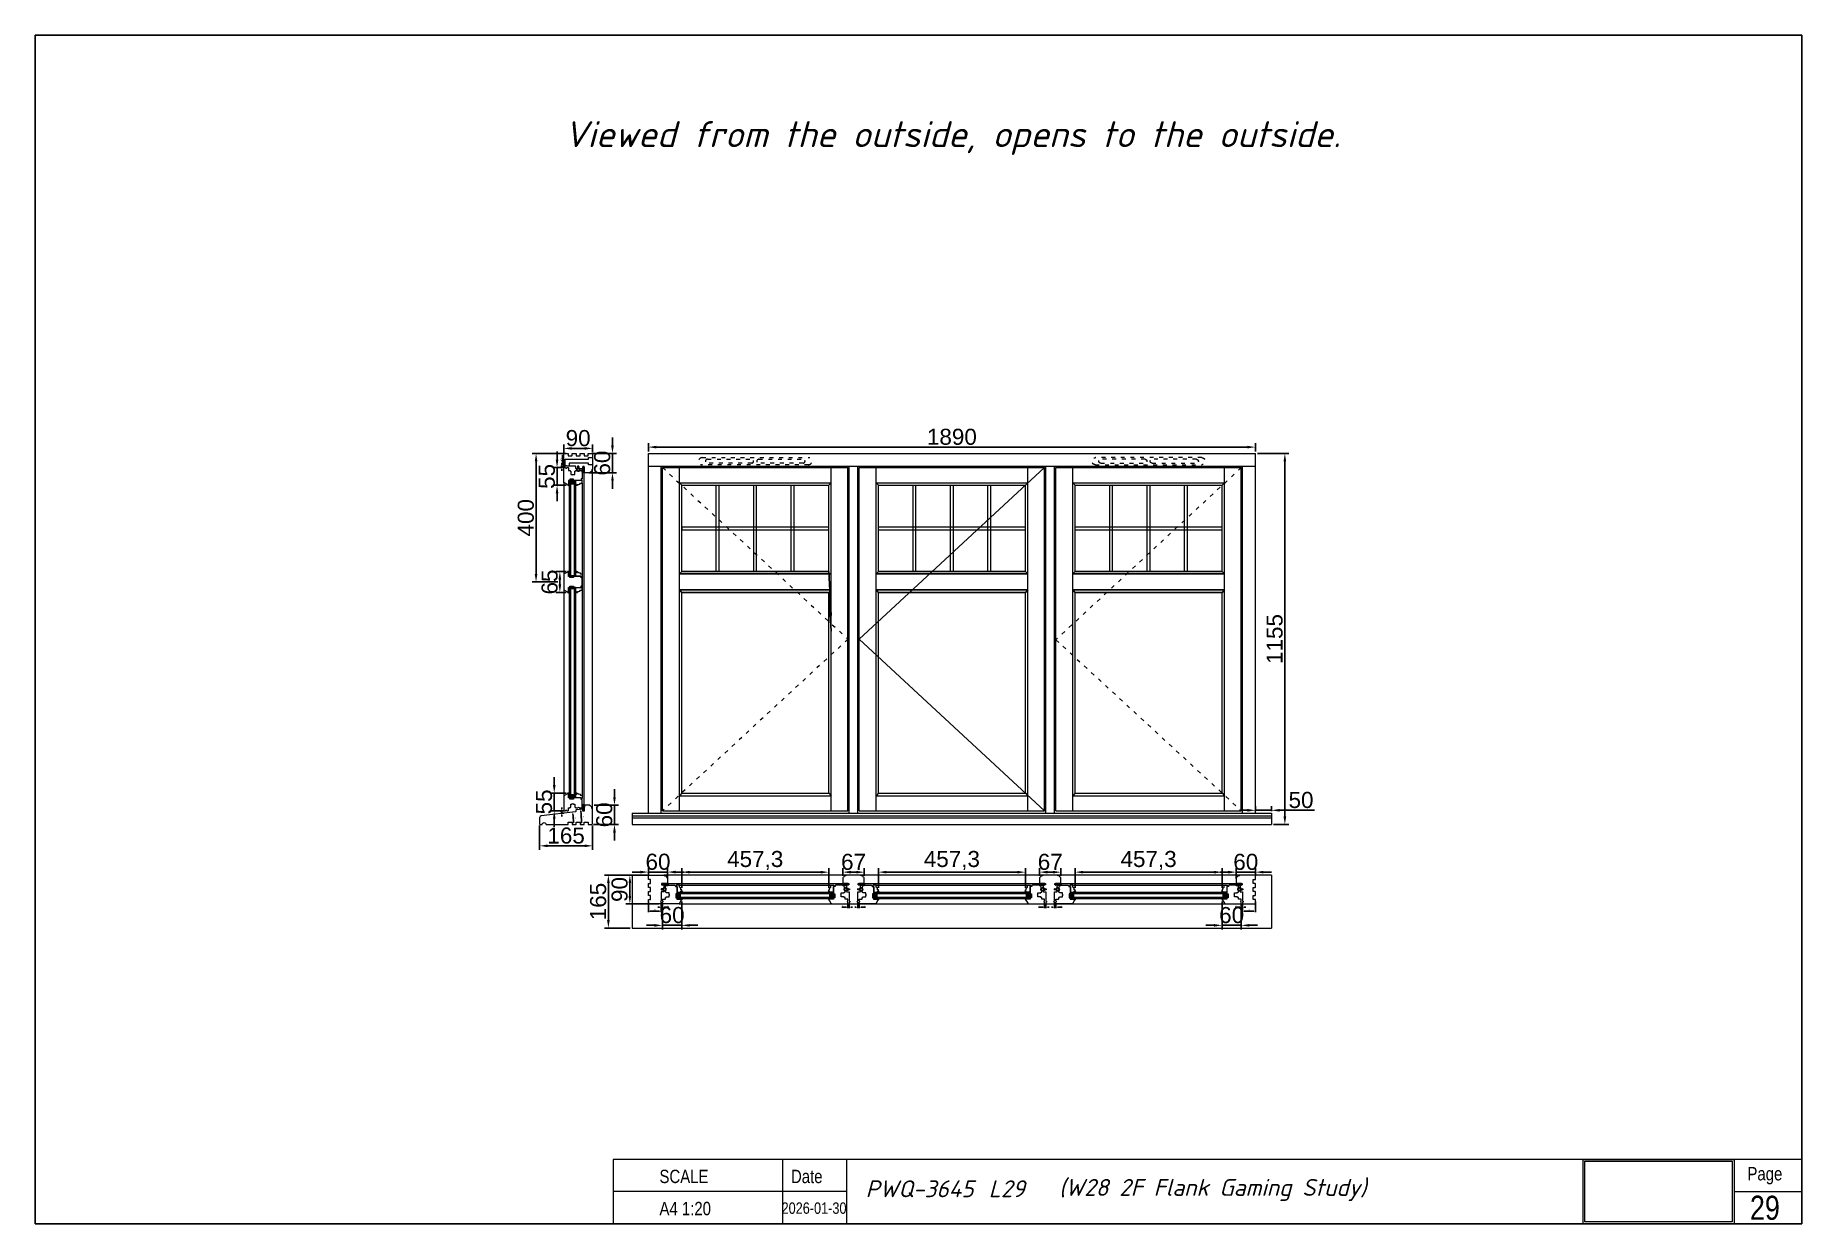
# Model space of a CAD drawing. Header units: millimetres. Extents: x 0 to 182016, y 11 to 3710.
# Drawn here: x 176516 to 182016, y 11 to 3710 of the extents above; entities that cross this region are included whole.
import ezdxf

# ---------------------------------------------------------------- set-up
doc = ezdxf.new("R2010")
doc.units = ezdxf.units.MM
doc.linetypes.add('ACAD_ISO03W100', pattern=[30, 12, -18])
for name, color, linetype, lineweight in [('Matmenys', 10, 'Continuous', 20), ('OTHER', 251, 'Continuous', 13), ('Stakta', 7, 'Continuous', 25), ('Testinės profilio linijos', 7, 'Continuous', 5)]:
    doc.layers.add(name, color=color, linetype=linetype, lineweight=lineweight)
doc.layers.add('Stiklo paketas', color=7, linetype='Continuous')
doc.styles.add('ROMANS', font='stylu.ttf', dxfattribs={"oblique": 15})
doc.styles.get("Standard").update_dxf_attribs({"font": 'arial.ttf'})
doc.linetypes.add('TRACKS', pattern='A,3.81,[130,ltypeshp.shx,S=6.35,R=0,X=0,Y=0],3.81', length=7.62)
doc.dimstyles.new('2', dxfattribs={"dimscale": 2, "dimtxt": 2.5, "dimasz": 2.5, "dimexe": 1.25, "dimexo": 0.625, "dimtad": 1, "dimtxsty": 'Standard', "dimcen": 2.5, "dimadec": 0, "dimazin": 0, "dimtfac": 1, "dimtmove": 0, "dimatfit": 3, "dimfxl": 1, "dimarcsym": 0})
doc.dimstyles.new('Padidinti matmenys', dxfattribs={"dimscale": 10, "dimtxt": 5, "dimasz": 2.5, "dimexe": 1.25, "dimexo": 0.625, "dimtad": 1, "dimdec": 1, "dimtxsty": 'Standard', "dimcen": 2.5, "dimadec": 0, "dimazin": 0, "dimtfac": 1, "dimtdec": 1, "dimtmove": 0, "dimatfit": 3, "dimfxl": 1, "dimarcsym": 0})
picture_1 = doc.add_image_def('image1.jpeg', size_in_pixel=(1233, 506))

msp = doc.modelspace()

# ---------------------------------------------------------------- texts
at = {"lineweight": 0, "width": 0.8}
for s, p in [('SCALE', (178459.6880641, 137.2134153)), ('Date', (178869.0794411, 137.2134153)), ('Page', (181846.994771, 145.6096254)), ('A4 1:20', (178459.6880641, 37.2009752))]:
    msp.add_text(s, height=41.62239482, dxfattribs=at).set_placement(p)
at = {"color": 1, "lineweight": 0, "width": 0.8}
msp.add_text('29', height=74.92031068, dxfattribs=at).set_placement((181854.7377631, 22.9923243))
at = {"lineweight": 0, "insert": (178162.689984, 3443.1762634), "char_height": 80.838163663, "attachment_point": 1, "style": 'ROMANS'}
msp.add_mtext('{\\fISOCPEUR|b0|i0|c186|p34;Viewed from the outside, opens to the outside.}', dxfattribs=at)
at = {"color": 0, "lineweight": 0, "char_height": 52.538446824, "attachment_point": 1, "style": 'ROMANS'}
for s, insert, width in [('{\\fISOCPEUR|b0|i0|c186|p34;\\C256;L\\fISOCPEUR|b0|i0|c0|p34;29\\fISOCPEUR|b0|i0|c186|p34; }', (179484.7440375, 145.8257351), 59.426344224), ('{\\fISOCPEUR|b0|i0|c186|p34;\\C256;(W28 2F Flank Gaming Study) }', (179703.7821107, 150.0321815), 1707.405476263)]:
    msp.add_mtext(s, dxfattribs=dict(at, insert=insert, width=width))

# ---------------------------------------------------------------- blocks, each defined once
blk = doc.blocks.new('Užsakymo nr')
at = {"color": 0, "lineweight": 0, "insert": (5198.7, 20217.8), "char_height": 52.538, "width": 1187.405, "attachment_point": 1, "style": 'ROMANS'}
blk.add_mtext('{\\fISOCPEUR|b0|i0|c0|p34;\\C256;PWQ-3645}', dxfattribs=at)
blk = doc.blocks.new('Date')
at = {"lineweight": 0, "width": 0.8}
blk.add_text('2026-01-30', height=35.38, dxfattribs=at).set_placement((4937.1, 20113.7))
blk = doc.blocks.new('*D1563')
at = {"layer": 'Defpoints', "color": 0, "transparency": 16777216}
for p in [(178425.1, 1014.8), (178465.1, 1009.3), (178465.1, 983.6)]:
    blk.add_point(p, dxfattribs=at)
at = {"layer": 'Matmenys', "color": 0, "lineweight": -2, "transparency": 16777216}
for p, q in [((178425.1, 1013.5), (178425.1, 981.1)), ((178465.1, 1008), (178465.1, 981.1)), ((178430.1, 983.6), (178460.1, 983.6))]:
    blk.add_line(p, q, dxfattribs=at)
at = {"layer": 'Matmenys', "color": 0, "transparency": 16777216}
for points in [[(178430.1, 984.4), (178430.1, 982.8), (178425.1, 983.6)], [(178460.1, 984.4), (178460.1, 982.8), (178465.1, 983.6)]]:
    blk.add_solid(points, dxfattribs=at)
at = {"layer": 'Matmenys', "color": 0, "lineweight": 5, "transparency": 16777216, "insert": (178445.1, 987.4), "char_height": 5, "attachment_point": 5}
blk.add_mtext('40', dxfattribs=at)
blk = doc.blocks.new('*D1564')
at = {"color": 0, "lineweight": -2, "transparency": 16777216}
for p, q in [((178400.1, 1105.6), (178375.1, 1105.6)), ((178425.1, 1094), (178425.1, 1118.1)), ((178425.1, 1105.6), (178485.1, 1105.6)), ((178485.1, 1085.5), (178485.1, 1118.1)), ((178510.1, 1105.6), (178535.1, 1105.6))]:
    blk.add_line(p, q, dxfattribs=at)
at = {"color": 0, "transparency": 16777216}
for points in [[(178400.1, 1109.8), (178400.1, 1101.5), (178425.1, 1105.6)], [(178510.1, 1109.8), (178510.1, 1101.5), (178485.1, 1105.6)]]:
    blk.add_solid(points, dxfattribs=at)
at = {"layer": 'Defpoints', "color": 0, "transparency": 16777216}
for p in [(178485.1, 1105.6), (178425.1, 1087.8), (178485.1, 1079.3)]:
    blk.add_point(p, dxfattribs=at)
at = {"color": 0, "lineweight": 5, "transparency": 16777216, "insert": (178455.1, 1137.4), "char_height": 50, "attachment_point": 5}
blk.add_mtext('60', dxfattribs=at)
blk = doc.blocks.new('*D1565')
at = {"color": 0, "lineweight": -2, "transparency": 16777216}
for p, q in [((178469.1, 1003.3), (178469.1, 927.2)), ((178529.1, 1013.5), (178529.1, 927.2)), ((178444.1, 939.7), (178419.1, 939.7)), ((178469.1, 939.7), (178529.1, 939.7)), ((178554.1, 939.7), (178579.1, 939.7))]:
    blk.add_line(p, q, dxfattribs=at)
at = {"color": 0, "transparency": 16777216}
for points in [[(178444.1, 943.8), (178444.1, 935.5), (178469.1, 939.7)], [(178554.1, 943.8), (178554.1, 935.5), (178529.1, 939.7)]]:
    blk.add_solid(points, dxfattribs=at)
at = {"layer": 'Defpoints', "color": 0, "transparency": 16777216}
for p in [(178469.1, 1009.5), (178529.1, 1019.8), (178529.1, 939.7)]:
    blk.add_point(p, dxfattribs=at)
at = {"color": 0, "lineweight": 5, "transparency": 16777216, "insert": (178499.1, 971.4), "char_height": 50, "attachment_point": 5}
blk.add_mtext('60', dxfattribs=at)
blk = doc.blocks.new('*D1566')
at = {"color": 0, "lineweight": -2, "transparency": 16777216}
for p, q in [((178421.9, 1096.3), (178355, 1096.3)), ((178367.5, 1031.3), (178367.5, 1071.3)), ((178457.9, 1006.3), (178355, 1006.3))]:
    blk.add_line(p, q, dxfattribs=at)
at = {"color": 0, "transparency": 16777216}
for points in [[(178363.4, 1071.3), (178371.7, 1071.3), (178367.5, 1096.3)], [(178363.4, 1031.3), (178371.7, 1031.3), (178367.5, 1006.3)]]:
    blk.add_solid(points, dxfattribs=at)
at = {"layer": 'Defpoints', "color": 0, "transparency": 16777216}
for p in [(178367.5, 1096.3), (178428.1, 1096.3), (178464.1, 1006.3)]:
    blk.add_point(p, dxfattribs=at)
at = {"color": 0, "lineweight": 5, "transparency": 16777216, "insert": (178335.8, 1051.3), "char_height": 50, "attachment_point": 5, "rotation": 90}
blk.add_mtext('90', dxfattribs=at)
blk = doc.blocks.new('*D1567')
at = {"layer": 'Defpoints', "color": 0, "transparency": 16777216}
for p in [(178465.1, 1009.3), (178469.1, 1009.5), (178469.1, 995.9)]:
    blk.add_point(p, dxfattribs=at)
at = {"layer": 'Matmenys', "color": 0, "lineweight": -2, "transparency": 16777216}
for p, q in [((178460.1, 995.9), (178455.1, 995.9)), ((178465.1, 1008), (178465.1, 993.4)), ((178465.1, 995.9), (178469.1, 995.9)), ((178469.1, 1008.3), (178469.1, 993.4)), ((178474.1, 995.9), (178488.5, 995.9))]:
    blk.add_line(p, q, dxfattribs=at)
at = {"layer": 'Matmenys', "color": 0, "transparency": 16777216}
for points in [[(178460.1, 996.7), (178460.1, 995), (178465.1, 995.9)], [(178474.1, 996.7), (178474.1, 995), (178469.1, 995.9)]]:
    blk.add_solid(points, dxfattribs=at)
at = {"layer": 'Matmenys', "color": 0, "lineweight": 5, "transparency": 16777216, "insert": (178485.6, 999.6), "char_height": 5, "attachment_point": 5}
blk.add_mtext('4', dxfattribs=at)
blk = doc.blocks.new('*D1455')
at = {"color": 0, "lineweight": -2, "transparency": 16777216}
for p, q in [((178425.1, 2414.9), (178425.1, 2441)), ((178450.1, 2428.5), (180290.1, 2428.5)), ((180315.1, 2414.9), (180315.1, 2441))]:
    blk.add_line(p, q, dxfattribs=at)
at = {"color": 0, "transparency": 16777216}
for points in [[(178450.1, 2432.7), (178450.1, 2424.4), (178425.1, 2428.5)], [(180290.1, 2432.7), (180290.1, 2424.4), (180315.1, 2428.5)]]:
    blk.add_solid(points, dxfattribs=at)
at = {"layer": 'Defpoints', "color": 0, "transparency": 16777216}
for p in [(180315.1, 2428.5), (178425.1, 2408.7), (180315.1, 2408.7)]:
    blk.add_point(p, dxfattribs=at)
at = {"color": 0, "lineweight": 5, "transparency": 16777216, "insert": (179370.1, 2460.3), "char_height": 50, "attachment_point": 5}
blk.add_mtext('1890', dxfattribs=at)
blk = doc.blocks.new('*D2014')
at = {"color": 0, "lineweight": -2, "transparency": 16777216}
for p, q in [((178368.9, 1096.3), (178288.1, 1096.3)), ((178300.6, 1071.3), (178300.6, 956.3)), ((178368.9, 931.3), (178288.1, 931.3))]:
    blk.add_line(p, q, dxfattribs=at)
at = {"color": 0, "transparency": 16777216}
for points in [[(178296.5, 1071.3), (178304.8, 1071.3), (178300.6, 1096.3)], [(178296.5, 956.3), (178304.8, 956.3), (178300.6, 931.3)]]:
    blk.add_solid(points, dxfattribs=at)
at = {"layer": 'Defpoints', "color": 0, "transparency": 16777216}
for p in [(178375.1, 1096.3), (178300.6, 931.3), (178375.1, 931.3)]:
    blk.add_point(p, dxfattribs=at)
at = {"color": 0, "lineweight": 5, "transparency": 16777216, "insert": (178268.9, 1013.8), "char_height": 50, "attachment_point": 5, "rotation": 90}
blk.add_mtext('165', dxfattribs=at)
blk = doc.blocks.new('*D1456')
at = {"layer": 'Defpoints', "color": 0, "transparency": 16777216}
for p in [(179077.5, 1009.3), (179077.5, 995.9), (179081.5, 1009.3)]:
    blk.add_point(p, dxfattribs=at)
at = {"layer": 'Matmenys', "color": 0, "lineweight": -2, "transparency": 16777216}
for p, q in [((179072.5, 995.9), (179067.5, 995.9)), ((179077.5, 1008), (179077.5, 993.4)), ((179077.5, 995.9), (179081.5, 995.9)), ((179081.5, 1008), (179081.5, 993.4)), ((179086.5, 995.9), (179100.9, 995.9))]:
    blk.add_line(p, q, dxfattribs=at)
at = {"layer": 'Matmenys', "color": 0, "transparency": 16777216}
for points in [[(179072.5, 996.8), (179072.5, 995.1), (179077.5, 995.9)], [(179086.5, 996.8), (179086.5, 995.1), (179081.5, 995.9)]]:
    blk.add_solid(points, dxfattribs=at)
at = {"layer": 'Matmenys', "color": 0, "transparency": 16777216, "insert": (179097.9, 999.7), "char_height": 5, "attachment_point": 5}
blk.add_mtext('4', dxfattribs=at)
blk = doc.blocks.new('*D1457')
at = {"layer": 'Defpoints', "color": 0, "transparency": 16777216}
for p in [(179046.5, 1009.3), (179050.5, 1009.3), (179050.5, 995.9)]:
    blk.add_point(p, dxfattribs=at)
at = {"layer": 'Matmenys', "color": 0, "lineweight": -2, "transparency": 16777216}
for p, q in [((179041.5, 995.9), (179027.1, 995.9)), ((179046.5, 1008), (179046.5, 993.4)), ((179050.5, 995.9), (179046.5, 995.9)), ((179050.5, 1008), (179050.5, 993.4)), ((179055.5, 995.9), (179060.5, 995.9))]:
    blk.add_line(p, q, dxfattribs=at)
at = {"layer": 'Matmenys', "color": 0, "transparency": 16777216}
for points in [[(179041.5, 996.8), (179041.5, 995.1), (179046.5, 995.9)], [(179055.5, 996.8), (179055.5, 995.1), (179050.5, 995.9)]]:
    blk.add_solid(points, dxfattribs=at)
at = {"layer": 'Matmenys', "color": 0, "transparency": 16777216, "insert": (179030, 999.7), "char_height": 5, "attachment_point": 5}
blk.add_mtext('4', dxfattribs=at)
blk = doc.blocks.new('*D1458')
at = {"layer": 'Defpoints', "color": 0, "transparency": 16777216}
for p in [(178157.6, 2368.7), (178164.5, 2368.7), (178170, 2408.7)]:
    blk.add_point(p, dxfattribs=at)
at = {"layer": 'Matmenys', "color": 0, "lineweight": -2, "transparency": 16777216}
for p, q in [((178168.7, 2408.7), (178155.1, 2408.7)), ((178163.2, 2368.7), (178155.1, 2368.7)), ((178157.6, 2403.7), (178157.6, 2373.7))]:
    blk.add_line(p, q, dxfattribs=at)
at = {"layer": 'Matmenys', "color": 0, "transparency": 16777216}
for points in [[(178156.8, 2403.7), (178158.4, 2403.7), (178157.6, 2408.7)], [(178156.8, 2373.7), (178158.4, 2373.7), (178157.6, 2368.7)]]:
    blk.add_solid(points, dxfattribs=at)
at = {"layer": 'Matmenys', "color": 0, "lineweight": 5, "transparency": 16777216, "insert": (178153.8, 2388.7), "char_height": 5, "attachment_point": 5, "rotation": 90}
blk.add_mtext('40', dxfattribs=at)
blk = doc.blocks.new('*D1459')
at = {"color": 0, "lineweight": -2, "transparency": 16777216}
for p, q in [((178313.3, 2433.7), (178313.3, 2458.7)), ((178249.2, 2408.7), (178325.8, 2408.7)), ((178313.3, 2408.7), (178313.3, 2348.7)), ((178240.7, 2348.7), (178325.8, 2348.7)), ((178313.3, 2323.7), (178313.3, 2298.7))]:
    blk.add_line(p, q, dxfattribs=at)
at = {"color": 0, "transparency": 16777216}
for points in [[(178309.2, 2433.7), (178317.5, 2433.7), (178313.3, 2408.7)], [(178309.2, 2323.7), (178317.5, 2323.7), (178313.3, 2348.7)]]:
    blk.add_solid(points, dxfattribs=at)
at = {"layer": 'Defpoints', "color": 0, "transparency": 16777216}
for p in [(178243, 2408.7), (178234.5, 2348.7), (178313.3, 2348.7)]:
    blk.add_point(p, dxfattribs=at)
at = {"color": 0, "lineweight": 5, "transparency": 16777216, "insert": (178281.5, 2378.7), "char_height": 50, "attachment_point": 5, "rotation": 90}
blk.add_mtext('60', dxfattribs=at)
blk = doc.blocks.new('*D1460')
at = {"color": 0, "lineweight": -2, "transparency": 16777216}
for p, q in [((178140.9, 2389.7), (178140.9, 2414.7)), ((178167, 2364.7), (178128.4, 2364.7)), ((178140.9, 2309.7), (178140.9, 2364.7)), ((178168.7, 2309.7), (178128.4, 2309.7)), ((178140.9, 2284.7), (178140.9, 2259.7))]:
    blk.add_line(p, q, dxfattribs=at)
at = {"color": 0, "transparency": 16777216}
for points in [[(178136.7, 2389.7), (178145, 2389.7), (178140.9, 2364.7)], [(178136.7, 2284.7), (178145, 2284.7), (178140.9, 2309.7)]]:
    blk.add_solid(points, dxfattribs=at)
at = {"layer": 'Defpoints', "color": 0, "transparency": 16777216}
for p in [(178140.9, 2364.7), (178173.2, 2364.7), (178175, 2309.7)]:
    blk.add_point(p, dxfattribs=at)
at = {"color": 0, "lineweight": 5, "transparency": 16777216, "insert": (178109.2, 2337.2), "char_height": 50, "attachment_point": 5, "rotation": 90}
blk.add_mtext('55', dxfattribs=at)
blk = doc.blocks.new('*D1461')
at = {"color": 0, "lineweight": -2, "transparency": 16777216}
for p, q in [((178161.5, 2411.9), (178161.5, 2437)), ((178186.5, 2424.5), (178226.5, 2424.5)), ((178251.5, 2413.1), (178251.5, 2437))]:
    blk.add_line(p, q, dxfattribs=at)
at = {"color": 0, "transparency": 16777216}
for points in [[(178186.5, 2428.6), (178186.5, 2420.3), (178161.5, 2424.5)], [(178226.5, 2428.6), (178226.5, 2420.3), (178251.5, 2424.5)]]:
    blk.add_solid(points, dxfattribs=at)
at = {"layer": 'Defpoints', "color": 0, "transparency": 16777216}
for p in [(178251.5, 2424.5), (178161.5, 2405.7), (178251.5, 2406.8)]:
    blk.add_point(p, dxfattribs=at)
at = {"color": 0, "lineweight": 5, "transparency": 16777216, "insert": (178206.5, 2456.3), "char_height": 50, "attachment_point": 5}
blk.add_mtext('90', dxfattribs=at)
blk = doc.blocks.new('*D1462')
at = {"layer": 'Defpoints', "color": 0, "transparency": 16777216}
for p in [(178164.5, 2368.7), (178155.3, 2364.7), (178164.7, 2364.7)]:
    blk.add_point(p, dxfattribs=at)
at = {"layer": 'Matmenys', "color": 0, "lineweight": -2, "transparency": 16777216}
for p, q in [((178163.2, 2368.7), (178152.8, 2368.7)), ((178155.3, 2373.7), (178155.3, 2378.7)), ((178155.3, 2368.7), (178155.3, 2364.7)), ((178163.5, 2364.7), (178152.8, 2364.7)), ((178155.3, 2359.7), (178155.3, 2354.7))]:
    blk.add_line(p, q, dxfattribs=at)
at = {"layer": 'Matmenys', "color": 0, "transparency": 16777216}
for points in [[(178154.4, 2373.7), (178156.1, 2373.7), (178155.3, 2368.7)], [(178154.4, 2359.7), (178156.1, 2359.7), (178155.3, 2364.7)]]:
    blk.add_solid(points, dxfattribs=at)
at = {"layer": 'Matmenys', "color": 0, "lineweight": 5, "transparency": 16777216, "insert": (178151.5, 2366.7), "char_height": 5, "attachment_point": 5, "rotation": 90}
blk.add_mtext('4', dxfattribs=at)
blk = doc.blocks.new('*D1463')
at = {"color": 0, "lineweight": -2, "transparency": 16777216}
for p, q in [((178319.6, 1338.6), (178319.6, 1363.6)), ((178256.7, 1313.6), (178332.1, 1313.6)), ((178319.6, 1313.6), (178319.6, 1253.6)), ((178254.7, 1253.6), (178332.1, 1253.6)), ((178319.6, 1228.6), (178319.6, 1203.6))]:
    blk.add_line(p, q, dxfattribs=at)
at = {"color": 0, "transparency": 16777216}
for points in [[(178315.5, 1338.6), (178323.8, 1338.6), (178319.6, 1313.6)], [(178315.5, 1228.6), (178323.8, 1228.6), (178319.6, 1253.6)]]:
    blk.add_solid(points, dxfattribs=at)
at = {"layer": 'Defpoints', "color": 0, "transparency": 16777216}
for p in [(178250.5, 1313.6), (178248.5, 1253.6), (178319.6, 1253.6)]:
    blk.add_point(p, dxfattribs=at)
at = {"color": 0, "lineweight": 5, "transparency": 16777216, "insert": (178287.9, 1283.6), "char_height": 50, "attachment_point": 5, "rotation": 90}
blk.add_mtext('60', dxfattribs=at)
blk = doc.blocks.new('*D1464')
at = {"color": 0, "lineweight": -2, "transparency": 16777216}
for p, q in [((178086.5, 1250.4), (178086.5, 1174.7)), ((178251.5, 1250.4), (178251.5, 1174.7)), ((178226.5, 1187.2), (178111.5, 1187.2))]:
    blk.add_line(p, q, dxfattribs=at)
at = {"color": 0, "transparency": 16777216}
for points in [[(178111.5, 1191.3), (178111.5, 1183), (178086.5, 1187.2)], [(178226.5, 1191.3), (178226.5, 1183), (178251.5, 1187.2)]]:
    blk.add_solid(points, dxfattribs=at)
at = {"layer": 'Defpoints', "color": 0, "transparency": 16777216}
for p in [(178086.5, 1256.6), (178251.5, 1256.6), (178086.5, 1187.2)]:
    blk.add_point(p, dxfattribs=at)
at = {"color": 0, "lineweight": 5, "transparency": 16777216, "insert": (178169, 1218.9), "char_height": 50, "attachment_point": 5}
blk.add_mtext('165', dxfattribs=at)
blk = doc.blocks.new('*D1465')
at = {"layer": 'Defpoints', "color": 0, "transparency": 16777216}
for p in [(178155.3, 1289), (178163.2, 1289), (178164.9, 1296.4)]:
    blk.add_point(p, dxfattribs=at)
at = {"layer": 'Matmenys', "color": 0, "lineweight": -2, "transparency": 16777216}
for p, q in [((178163.6, 1296.4), (178152.8, 1296.4)), ((178162, 1289), (178152.8, 1289)), ((178155.3, 1301.4), (178155.3, 1306.4)), ((178155.3, 1296.4), (178155.3, 1289)), ((178155.3, 1284), (178155.3, 1279))]:
    blk.add_line(p, q, dxfattribs=at)
at = {"layer": 'Matmenys', "color": 0, "transparency": 16777216}
for points in [[(178154.4, 1301.4), (178156.1, 1301.4), (178155.3, 1296.4)], [(178154.4, 1284), (178156.1, 1284), (178155.3, 1289)]]:
    blk.add_solid(points, dxfattribs=at)
at = {"layer": 'Matmenys', "color": 0, "lineweight": 5, "transparency": 16777216, "insert": (178151, 1292.7), "char_height": 5, "attachment_point": 5, "rotation": 90}
blk.add_mtext('7,45', dxfattribs=at)
blk = doc.blocks.new('*D1466')
at = {"layer": 'Defpoints', "color": 0, "transparency": 16777216}
for p in [(178163.2, 1289), (178191.7, 1266.6), (178198.6, 1293.3), (178188.5, 1253.8), (178199.5, 1253.8)]:
    blk.add_point(p, dxfattribs=at)
at = {"layer": 'Matmenys', "color": 0, "lineweight": -2, "transparency": 16777216}
blk.add_arc((177876.9, 1253.8), 315, 0.9094, 6.0906, dxfattribs=at)
at = {"layer": 'Matmenys', "color": 0, "transparency": 16777216}
for points in [[(178189.4, 1287.1), (178191, 1287.3), (178189.6, 1292.2)], [(178192.8, 1258.8), (178191.1, 1258.8), (178192, 1253.8)]]:
    blk.add_solid(points, dxfattribs=at)
at = {"layer": 'Matmenys', "color": 0, "lineweight": 5, "transparency": 16777216, "insert": (178195.1, 1273.3), "char_height": 5, "attachment_point": 5, "rotation": 273.5}
blk.add_mtext('7°', dxfattribs=at)
blk = doc.blocks.new('*D1467')
at = {"layer": 'Defpoints', "color": 0, "transparency": 16777216}
for p in [(178200.4, 1298.9), (178215.5, 1285), (178220.9, 1301.4), (178213.5, 1253.8), (178224.5, 1253.8)]:
    blk.add_point(p, dxfattribs=at)
at = {"layer": 'Matmenys', "color": 0, "lineweight": -2, "transparency": 16777216}
blk.add_arc((177833.3, 1253.8), 383.5, 0.7471, 6.2529, dxfattribs=at)
at = {"layer": 'Matmenys', "color": 0, "transparency": 16777216}
for points in [[(178213.6, 1295.5), (178215.3, 1295.7), (178213.9, 1300.6)], [(178217.5, 1258.8), (178215.9, 1258.8), (178216.7, 1253.8)]]:
    blk.add_solid(points, dxfattribs=at)
at = {"layer": 'Matmenys', "color": 0, "lineweight": 5, "transparency": 16777216, "insert": (178219.8, 1277.4), "char_height": 5, "attachment_point": 5, "rotation": 273.4921}
blk.add_mtext('7°', dxfattribs=at)
blk = doc.blocks.new('*D2015')
at = {"color": 0, "lineweight": -2, "transparency": 16777216}
for p, q in [((178132.1, 1376.4), (178132.1, 1401.4)), ((178168.7, 1351.4), (178119.6, 1351.4)), ((178132.1, 1296.4), (178132.1, 1351.4)), ((178156.2, 1296.4), (178119.6, 1296.4)), ((178132.1, 1271.4), (178132.1, 1246.4))]:
    blk.add_line(p, q, dxfattribs=at)
at = {"color": 0, "transparency": 16777216}
for points in [[(178127.9, 1376.4), (178136.3, 1376.4), (178132.1, 1351.4)], [(178127.9, 1271.4), (178136.3, 1271.4), (178132.1, 1296.4)]]:
    blk.add_solid(points, dxfattribs=at)
at = {"layer": 'Defpoints', "color": 0, "transparency": 16777216}
for p in [(178132.1, 1351.4), (178175, 1351.4), (178162.5, 1296.4)]:
    blk.add_point(p, dxfattribs=at)
at = {"color": 0, "lineweight": 5, "transparency": 16777216, "insert": (178100.4, 1323.9), "char_height": 50, "attachment_point": 5, "rotation": 90}
blk.add_mtext('55', dxfattribs=at)
blk = doc.blocks.new('*D1468')
at = {"color": 0, "lineweight": -2, "transparency": 16777216}
for p, q in [((178529.1, 1056), (178529.1, 1117.8)), ((178554.1, 1105.3), (178961.5, 1105.3)), ((178986.5, 1056), (178986.5, 1117.8))]:
    blk.add_line(p, q, dxfattribs=at)
at = {"color": 0, "transparency": 16777216}
for points in [[(178554.1, 1109.4), (178554.1, 1101.1), (178529.1, 1105.3)], [(178961.5, 1109.4), (178961.5, 1101.1), (178986.5, 1105.3)]]:
    blk.add_solid(points, dxfattribs=at)
at = {"layer": 'Defpoints', "color": 0, "transparency": 16777216}
for p in [(178986.5, 1105.3), (178529.1, 1049.8), (178986.5, 1049.8)]:
    blk.add_point(p, dxfattribs=at)
at = {"color": 0, "lineweight": 5, "transparency": 16777216, "insert": (178757.8, 1141.6), "char_height": 50, "attachment_point": 5}
blk.add_mtext('457,3', dxfattribs=at)
blk = doc.blocks.new('*D1469')
at = {"color": 0, "lineweight": -2, "transparency": 16777216}
for p, q in [((179141.5, 1056), (179141.5, 1117.8)), ((179166.5, 1105.3), (179573.8, 1105.3)), ((179598.8, 1056), (179598.8, 1117.8))]:
    blk.add_line(p, q, dxfattribs=at)
at = {"color": 0, "transparency": 16777216}
for points in [[(179166.5, 1109.4), (179166.5, 1101.1), (179141.5, 1105.3)], [(179573.8, 1109.4), (179573.8, 1101.1), (179598.8, 1105.3)]]:
    blk.add_solid(points, dxfattribs=at)
at = {"layer": 'Defpoints', "color": 0, "transparency": 16777216}
for p in [(179598.8, 1105.3), (179141.5, 1049.8), (179598.8, 1049.8)]:
    blk.add_point(p, dxfattribs=at)
at = {"color": 0, "lineweight": 5, "transparency": 16777216, "insert": (179370.1, 1141.6), "char_height": 50, "attachment_point": 5}
blk.add_mtext('457,3', dxfattribs=at)
blk = doc.blocks.new('*D2016')
at = {"color": 0, "lineweight": -2, "transparency": 16777216}
for p, q in [((179030.5, 1093.5), (179030.5, 1117.8)), ((179055.5, 1105.3), (179072.5, 1105.3)), ((179097.5, 1093.5), (179097.5, 1117.8))]:
    blk.add_line(p, q, dxfattribs=at)
at = {"color": 0, "transparency": 16777216}
for points in [[(179055.5, 1109.4), (179055.5, 1101.1), (179030.5, 1105.3)], [(179072.5, 1109.4), (179072.5, 1101.1), (179097.5, 1105.3)]]:
    blk.add_solid(points, dxfattribs=at)
at = {"layer": 'Defpoints', "color": 0, "transparency": 16777216}
for p in [(179097.5, 1105.3), (179030.5, 1087.3), (179097.5, 1087.3)]:
    blk.add_point(p, dxfattribs=at)
at = {"color": 0, "lineweight": 5, "transparency": 16777216, "insert": (179064, 1137), "char_height": 50, "attachment_point": 5}
blk.add_mtext('67', dxfattribs=at)
blk = doc.blocks.new('tv')
at = {"linetype": 'ACAD_ISO03W100', "lineweight": 5}
for p, q in [((29400.1, 41533.7), (29731.1, 41533.7)), ((29731.1, 41511.7), (29400.1, 41511.7))]:
    blk.add_line(p, q, dxfattribs=at)
for points in [[(29416.6, 41528.7), (29554.6, 41528.7, -1), (29554.6, 41516.7), (29416.6, 41516.7, -1)], [(29576.6, 41516.7, -1), (29576.6, 41528.7), (29714.6, 41528.7, -1), (29714.6, 41516.7)]]:
    blk.add_lwpolyline(points, format="xyb", close=True, dxfattribs=at)
for centre, start, end in [((29400.1, 41522.7), 90, 270), ((29731.1, 41522.7), 270, 90)]:
    blk.add_arc(centre, 11, start, end, dxfattribs=at)
blk = doc.blocks.new('*D2017')
at = {"color": 0, "lineweight": -2, "ltscale": 0.1, "transparency": 16777216}
for p, q in [((178168.7, 2041.1), (178137.1, 2041.1)), ((178149.6, 2001.1), (178149.6, 2016.1)), ((178168.7, 1976.1), (178137.1, 1976.1))]:
    blk.add_line(p, q, dxfattribs=at)
at = {"color": 0, "ltscale": 0.1, "transparency": 16777216}
for points in [[(178145.4, 2016.1), (178153.7, 2016.1), (178149.6, 2041.1)], [(178145.4, 2001.1), (178153.7, 2001.1), (178149.6, 1976.1)]]:
    blk.add_solid(points, dxfattribs=at)
at = {"layer": 'Defpoints', "color": 0, "ltscale": 0.1, "transparency": 16777216}
for p in [(178149.6, 2041.1), (178175, 2041.1), (178175, 1976.1)]:
    blk.add_point(p, dxfattribs=at)
at = {"color": 0, "ltscale": 0.1, "transparency": 16777216, "insert": (178117.8, 2008.6), "char_height": 50, "attachment_point": 5, "rotation": 90}
blk.add_mtext('65', dxfattribs=at)
blk = doc.blocks.new('*D1470')
at = {"color": 0, "lineweight": -2, "ltscale": 0.1, "transparency": 16777216}
for p, q in [((178157.2, 2408.7), (178063, 2408.7)), ((178075.5, 2033.6), (178075.5, 2383.7)), ((178143.3, 2008.6), (178063, 2008.6))]:
    blk.add_line(p, q, dxfattribs=at)
at = {"color": 0, "ltscale": 0.1, "transparency": 16777216}
for points in [[(178071.3, 2383.7), (178079.6, 2383.7), (178075.5, 2408.7)], [(178071.3, 2033.6), (178079.6, 2033.6), (178075.5, 2008.6)]]:
    blk.add_solid(points, dxfattribs=at)
at = {"layer": 'Defpoints', "color": 0, "ltscale": 0.1, "transparency": 16777216}
for p in [(178075.5, 2408.7), (178163.5, 2408.7), (178149.6, 2008.6)]:
    blk.add_point(p, dxfattribs=at)
at = {"color": 0, "ltscale": 0.1, "transparency": 16777216, "insert": (178043.7, 2208.6), "char_height": 50, "attachment_point": 5, "rotation": 90}
blk.add_mtext('400', dxfattribs=at)
blk = doc.blocks.new('*D1471')
at = {"layer": 'Defpoints', "color": 0, "transparency": 16777216}
for p in [(180275.1, 1009.3), (180315.1, 1014.8), (180275.1, 983.6)]:
    blk.add_point(p, dxfattribs=at)
at = {"layer": 'Matmenys', "color": 0, "lineweight": -2, "transparency": 16777216}
for p, q in [((180275.1, 1008), (180275.1, 981.1)), ((180315.1, 1013.5), (180315.1, 981.1)), ((180310.1, 983.6), (180280.1, 983.6))]:
    blk.add_line(p, q, dxfattribs=at)
at = {"layer": 'Matmenys', "color": 0, "transparency": 16777216}
for points in [[(180280.1, 984.4), (180280.1, 982.8), (180275.1, 983.6)], [(180310.1, 984.4), (180310.1, 982.8), (180315.1, 983.6)]]:
    blk.add_solid(points, dxfattribs=at)
at = {"layer": 'Matmenys', "color": 0, "lineweight": 5, "transparency": 16777216, "insert": (180295.1, 987.4), "char_height": 5, "attachment_point": 5}
blk.add_mtext('40', dxfattribs=at)
blk = doc.blocks.new('*D1472')
at = {"color": 0, "lineweight": -2, "transparency": 16777216}
for p, q in [((180230.1, 1105.3), (180205.1, 1105.3)), ((180255.1, 1085.5), (180255.1, 1117.8)), ((180315.1, 1105.3), (180255.1, 1105.3)), ((180315.1, 1094), (180315.1, 1117.8)), ((180340.1, 1105.3), (180365.1, 1105.3))]:
    blk.add_line(p, q, dxfattribs=at)
at = {"color": 0, "transparency": 16777216}
for points in [[(180230.1, 1109.4), (180230.1, 1101.1), (180255.1, 1105.3)], [(180340.1, 1109.4), (180340.1, 1101.1), (180315.1, 1105.3)]]:
    blk.add_solid(points, dxfattribs=at)
at = {"layer": 'Defpoints', "color": 0, "transparency": 16777216}
for p in [(180255.1, 1105.3), (180255.1, 1079.3), (180315.1, 1087.8)]:
    blk.add_point(p, dxfattribs=at)
at = {"color": 0, "lineweight": 5, "transparency": 16777216, "insert": (180285.1, 1137), "char_height": 50, "attachment_point": 5}
blk.add_mtext('60', dxfattribs=at)
blk = doc.blocks.new('*D1473')
at = {"color": 0, "lineweight": -2, "transparency": 16777216}
for p, q in [((180211.1, 1013.5), (180211.1, 927.2)), ((180271.1, 1003.3), (180271.1, 927.2)), ((180186.1, 939.7), (180161.1, 939.7)), ((180271.1, 939.7), (180211.1, 939.7)), ((180296.1, 939.7), (180321.1, 939.7))]:
    blk.add_line(p, q, dxfattribs=at)
at = {"color": 0, "transparency": 16777216}
for points in [[(180186.1, 943.8), (180186.1, 935.5), (180211.1, 939.7)], [(180296.1, 943.8), (180296.1, 935.5), (180271.1, 939.7)]]:
    blk.add_solid(points, dxfattribs=at)
at = {"layer": 'Defpoints', "color": 0, "transparency": 16777216}
for p in [(180211.1, 1019.8), (180271.1, 1009.5), (180211.1, 939.7)]:
    blk.add_point(p, dxfattribs=at)
at = {"color": 0, "lineweight": 5, "transparency": 16777216, "insert": (180241.1, 971.4), "char_height": 50, "attachment_point": 5}
blk.add_mtext('60', dxfattribs=at)
blk = doc.blocks.new('*D1474')
at = {"layer": 'Defpoints', "color": 0, "transparency": 16777216}
for p in [(180271.1, 1009.3), (180271.1, 995.9), (180275.1, 1009.3)]:
    blk.add_point(p, dxfattribs=at)
at = {"layer": 'Matmenys', "color": 0, "lineweight": -2, "transparency": 16777216}
for p, q in [((180266.1, 995.9), (180251.7, 995.9)), ((180271.1, 1008), (180271.1, 993.4)), ((180275.1, 995.9), (180271.1, 995.9)), ((180275.1, 1008), (180275.1, 993.4)), ((180280.1, 995.9), (180285.1, 995.9))]:
    blk.add_line(p, q, dxfattribs=at)
at = {"layer": 'Matmenys', "color": 0, "transparency": 16777216}
for points in [[(180266.1, 996.7), (180266.1, 995), (180271.1, 995.9)], [(180280.1, 996.7), (180280.1, 995), (180275.1, 995.9)]]:
    blk.add_solid(points, dxfattribs=at)
at = {"layer": 'Matmenys', "color": 0, "lineweight": 5, "transparency": 16777216, "insert": (180254.7, 999.6), "char_height": 5, "attachment_point": 5}
blk.add_mtext('4', dxfattribs=at)
blk = doc.blocks.new('*D1475')
at = {"color": 0, "lineweight": -2, "transparency": 16777216}
for p, q in [((180321.4, 2408.7), (180419.3, 2408.7)), ((180406.8, 2383.7), (180406.8, 1278.6)), ((180371.4, 1253.6), (180419.3, 1253.6))]:
    blk.add_line(p, q, dxfattribs=at)
at = {"color": 0, "transparency": 16777216}
for points in [[(180402.6, 2383.7), (180411, 2383.7), (180406.8, 2408.7)], [(180402.6, 1278.6), (180411, 1278.6), (180406.8, 1253.6)]]:
    blk.add_solid(points, dxfattribs=at)
at = {"layer": 'Defpoints', "color": 0, "transparency": 16777216}
for p in [(180315.1, 2408.7), (180365.1, 1253.6), (180406.8, 1253.6)]:
    blk.add_point(p, dxfattribs=at)
at = {"color": 0, "lineweight": 5, "transparency": 16777216, "insert": (180375, 1831.1), "char_height": 50, "attachment_point": 5, "rotation": 90}
blk.add_mtext('1155', dxfattribs=at)
blk = doc.blocks.new('*D1476')
at = {"layer": 'Defpoints', "color": 0, "transparency": 16777216}
for p in [(179689.8, 1009.3), (179689.8, 995.9), (179693.8, 1009.3)]:
    blk.add_point(p, dxfattribs=at)
at = {"layer": 'Matmenys', "color": 0, "lineweight": -2, "transparency": 16777216}
for p, q in [((179684.8, 995.9), (179679.8, 995.9)), ((179689.8, 1008), (179689.8, 993.4)), ((179689.8, 995.9), (179693.8, 995.9)), ((179693.8, 1008), (179693.8, 993.4)), ((179698.8, 995.9), (179713.2, 995.9))]:
    blk.add_line(p, q, dxfattribs=at)
at = {"layer": 'Matmenys', "color": 0, "transparency": 16777216}
for points in [[(179684.8, 996.8), (179684.8, 995.1), (179689.8, 995.9)], [(179698.8, 996.8), (179698.8, 995.1), (179693.8, 995.9)]]:
    blk.add_solid(points, dxfattribs=at)
at = {"layer": 'Matmenys', "color": 0, "transparency": 16777216, "insert": (179710.2, 999.7), "char_height": 5, "attachment_point": 5}
blk.add_mtext('4', dxfattribs=at)
blk = doc.blocks.new('*D1477')
at = {"layer": 'Defpoints', "color": 0, "transparency": 16777216}
for p in [(179658.8, 1009.3), (179662.8, 1009.3), (179662.8, 995.9)]:
    blk.add_point(p, dxfattribs=at)
at = {"layer": 'Matmenys', "color": 0, "lineweight": -2, "transparency": 16777216}
for p, q in [((179653.8, 995.9), (179639.4, 995.9)), ((179658.8, 1008), (179658.8, 993.4)), ((179662.8, 995.9), (179658.8, 995.9)), ((179662.8, 1008), (179662.8, 993.4)), ((179667.8, 995.9), (179672.8, 995.9))]:
    blk.add_line(p, q, dxfattribs=at)
at = {"layer": 'Matmenys', "color": 0, "transparency": 16777216}
for points in [[(179653.8, 996.8), (179653.8, 995.1), (179658.8, 995.9)], [(179667.8, 996.8), (179667.8, 995.1), (179662.8, 995.9)]]:
    blk.add_solid(points, dxfattribs=at)
at = {"layer": 'Matmenys', "color": 0, "transparency": 16777216, "insert": (179642.4, 999.7), "char_height": 5, "attachment_point": 5}
blk.add_mtext('4', dxfattribs=at)
blk = doc.blocks.new('*D1478')
at = {"color": 0, "lineweight": -2, "transparency": 16777216}
for p, q in [((179753.8, 1056), (179753.8, 1117.8)), ((179778.8, 1105.3), (180186.1, 1105.3)), ((180211.1, 1056), (180211.1, 1117.8))]:
    blk.add_line(p, q, dxfattribs=at)
at = {"color": 0, "transparency": 16777216}
for points in [[(179778.8, 1109.4), (179778.8, 1101.1), (179753.8, 1105.3)], [(180186.1, 1109.4), (180186.1, 1101.1), (180211.1, 1105.3)]]:
    blk.add_solid(points, dxfattribs=at)
at = {"layer": 'Defpoints', "color": 0, "transparency": 16777216}
for p in [(180211.1, 1105.3), (179753.8, 1049.8), (180211.1, 1049.8)]:
    blk.add_point(p, dxfattribs=at)
at = {"color": 0, "lineweight": 5, "transparency": 16777216, "insert": (179982.5, 1141.6), "char_height": 50, "attachment_point": 5}
blk.add_mtext('457,3', dxfattribs=at)
blk = doc.blocks.new('*D2018')
at = {"color": 0, "lineweight": -2, "transparency": 16777216}
for p, q in [((179642.8, 1093.5), (179642.8, 1117.8)), ((179667.8, 1105.3), (179684.8, 1105.3)), ((179709.8, 1093.5), (179709.8, 1117.8))]:
    blk.add_line(p, q, dxfattribs=at)
at = {"color": 0, "transparency": 16777216}
for points in [[(179667.8, 1109.4), (179667.8, 1101.1), (179642.8, 1105.3)], [(179684.8, 1109.4), (179684.8, 1101.1), (179709.8, 1105.3)]]:
    blk.add_solid(points, dxfattribs=at)
at = {"layer": 'Defpoints', "color": 0, "transparency": 16777216}
for p in [(179709.8, 1105.3), (179642.8, 1087.3), (179709.8, 1087.3)]:
    blk.add_point(p, dxfattribs=at)
at = {"color": 0, "lineweight": 5, "transparency": 16777216, "insert": (179676.3, 1137), "char_height": 50, "attachment_point": 5}
blk.add_mtext('67', dxfattribs=at)
blk = doc.blocks.new('*D2019')
at = {"color": 0, "lineweight": -2, "ltscale": 0.1, "transparency": 16777216}
for p, q in [((180290.1, 1297.8), (180265.1, 1297.8)), ((180315.1, 1295.2), (180315.1, 1310.3)), ((180315.1, 1297.8), (180365.1, 1297.8)), ((180365.1, 1295.2), (180365.1, 1310.3)), ((180390.1, 1297.8), (180499.1, 1297.8))]:
    blk.add_line(p, q, dxfattribs=at)
at = {"color": 0, "ltscale": 0.1, "transparency": 16777216}
for points in [[(180290.1, 1302), (180290.1, 1293.6), (180315.1, 1297.8)], [(180390.1, 1302), (180390.1, 1293.6), (180365.1, 1297.8)]]:
    blk.add_solid(points, dxfattribs=at)
at = {"layer": 'Defpoints', "color": 0, "ltscale": 0.1, "transparency": 16777216}
for p in [(180315.1, 1289), (180365.1, 1297.8), (180365.1, 1289)]:
    blk.add_point(p, dxfattribs=at)
at = {"color": 0, "ltscale": 0.1, "transparency": 16777216, "insert": (180457.1, 1329.6), "char_height": 50, "attachment_point": 5}
blk.add_mtext('50', dxfattribs=at)

# ---------------------------------------------------------------- dimensions: what is measured, and where the dimension line sits
at = {"color": 1, "lineweight": 5}
for base, p1, p2, picture, middle in [((178251.4598594, 2424.4821574), (178161.4598594, 2405.6506378), (178251.4598594, 2406.8019484), '*D1461', (178206.4598594, 2424.4821574)), ((179097.4669759, 1105.2628398), (179030.4669759, 1087.2612977), (179097.4669759, 1087.2612977), '*D2016', (179063.9669759, 1105.2628398)), ((179709.7892061, 1105.2628398), (179642.7892061, 1087.2612977), (179709.7892061, 1087.2612977), '*D2018', (179676.2892061, 1105.2628398)), ((180255.1114362, 1105.2628398), (180315.1114362, 1087.7700626), (180255.1114362, 1079.2700626), '*D1472', (180285.1114362, 1105.2628398)), ((180211.1114362, 939.6603298), (180271.1114362, 1009.5200626), (180211.1114362, 1019.7700626), '*D1473', (180241.1114362, 939.6603298))]:
    dim = msp.add_linear_dim(base=base, p1=p1, p2=p2, dimstyle='Padidinti matmenys', dxfattribs=at)
    dim.commit()
    dim.dimension.update_dxf_attribs({"geometry": picture, "text_midpoint": middle, "dimtype": 160})
for base, p1, p2, picture, middle in [((180315.1114362, 2428.5366272), (178425.1447455, 2408.6506378), (180315.1114362, 2408.6506378), '*D1455', (179370.1280908, 2460.3152766)), ((178086.4510966, 1187.1545297), (178251.4510966, 1256.6201886), (178086.4510966, 1256.6201886), '*D1464', (178168.9510966, 1218.9331791)), ((178986.4669759, 1105.2628398), (178529.1447458, 1049.7700626), (178986.4669759, 1049.7700626), '*D1468', (178757.8058609, 1141.5605888)), ((179598.789206, 1105.2628398), (179141.4669759, 1049.7700626), (179598.789206, 1049.7700626), '*D1469', (179370.128091, 1141.5605888)), ((180211.1114362, 1105.2628398), (179753.7892061, 1049.7700626), (180211.1114362, 1049.7700626), '*D1478', (179982.4503211, 1141.5605888))]:
    dim = msp.add_linear_dim(base=base, p1=p1, p2=p2, dimstyle='Padidinti matmenys', dxfattribs=at)
    dim.commit()
    dim.dimension.update_dxf_attribs({"geometry": picture, "text_midpoint": middle})
for base, p1, p2, angle, picture, middle in [((178313.3190784, 2348.6506374), (178242.9510945, 2408.6506374), (178234.4510945, 2348.6506374), 90, '*D1459', (178313.3190784, 2378.6506374)), ((178140.8795909, 2364.6506374), (178174.9510945, 2309.6506374), (178173.2010945, 2364.6506374), 90, '*D1460', (178140.8795909, 2337.1506374)), ((180406.8150646, 1253.6201886), (180315.1114362, 2408.6506378), (180365.1114362, 1253.6201886), 90, '*D1475', (180406.8150646, 1831.1354132)), ((178132.1101576, 1351.4201886), (178162.4510944, 1296.4201886), (178174.9554769, 1351.4201886), 90, '*D2015', (178132.1101576, 1323.9201886)), ((178319.6343715, 1253.6201886), (178250.4510944, 1313.6201886), (178248.4510966, 1253.6201886), 90, '*D1463', (178319.6343715, 1283.6201886)), ((178485.1447458, 1105.6370687), (178425.1447458, 1087.7700626), (178485.1447458, 1079.2700626), 180, '*D1564', (178455.1447458, 1105.6370687)), ((178367.5472639, 1096.2700626), (178464.1447458, 1006.2700626), (178428.1447458, 1096.2700626), 90, '*D1566', (178367.5472639, 1051.2700626)), ((178529.1447458, 939.6603298), (178469.1447458, 1009.5200626), (178529.1447458, 1019.7700626), 180, '*D1565', (178499.1447458, 939.6603298))]:
    dim = msp.add_linear_dim(base=base, p1=p1, p2=p2, angle=angle, dimstyle='Padidinti matmenys', dxfattribs=at)
    dim.commit()
    dim.dimension.update_dxf_attribs({"geometry": picture, "text_midpoint": middle, "dimtype": 160})
at = {"color": 1, "ltscale": 0.1}
dim = msp.add_linear_dim(base=(178075.4787659, 2408.6506374), p1=(178149.5757327, 2008.6274177), p2=(178163.4598594, 2408.6506374), angle=90, dimstyle='Padidinti matmenys', dxfattribs=at)
dim.commit()
dim.dimension.update_dxf_attribs({"geometry": '*D1470', "text_midpoint": (178043.7001165, 2208.6390276)})
dim = msp.add_linear_dim(base=(178149.5757327, 2041.1274177), p1=(178174.9554773, 1976.1274177), p2=(178174.9510948, 2041.1274177), angle=90, dimstyle='Padidinti matmenys', dxfattribs=at)
dim.commit()
dim.dimension.update_dxf_attribs({"geometry": '*D2017', "text_midpoint": (178149.5757327, 2008.6274177), "dimtype": 160})
dim = msp.add_linear_dim(base=(180365.1114362, 1297.8078052), p1=(180315.1114362, 1288.9700171), p2=(180365.1114362, 1288.9700171), dimstyle='Padidinti matmenys', dxfattribs=at)
dim.commit()
dim.dimension.update_dxf_attribs({"geometry": '*D2019', "text_midpoint": (180457.0879027, 1329.5864545)})
at = {"color": 1, "lineweight": 5}
dim = msp.add_linear_dim(base=(178300.641068, 931.2700626), p1=(178375.1447455, 1096.2700626), p2=(178375.1447455, 931.2700626), angle=90, dimstyle='Padidinti matmenys', dxfattribs=at)
dim.commit()
dim.dimension.update_dxf_attribs({"geometry": '*D2014', "text_midpoint": (178268.8624186, 1013.7700626)})
at = {"layer": 'Matmenys', "lineweight": 5}
for base, p1, p2, picture, middle in [((178155.2787024, 2364.6506374), (178164.4510945, 2368.6506374), (178164.7010945, 2364.6506374), '*D1462', (178155.2787024, 2366.6506374)), ((178157.5919001, 2368.6506374), (178169.9510945, 2408.6506374), (178164.4510945, 2368.6506374), '*D1458', (178157.5919001, 2388.6506374)), ((178155.2787024, 1288.9700171), (178164.886273, 1296.4201886), (178163.2073558, 1288.9700171), '*D1465', (178155.2787024, 1292.6951028))]:
    dim = msp.add_linear_dim(base=base, p1=p1, p2=p2, angle=90, dimstyle='2', dxfattribs=at)
    dim.commit()
    dim.dimension.update_dxf_attribs({"geometry": picture, "text_midpoint": middle, "dimtype": 160})
dim = msp.add_angular_dim_2l(base=(178191.6992315, 1266.6458492), line1=((178188.4510966, 1253.8201886), (178199.4510966, 1253.8201886)), line2=((178198.5806548, 1293.3133121), (178163.2073558, 1288.9700171)), dimstyle='2', dxfattribs=at)
dim.commit()
dim.dimension.update_dxf_attribs({"geometry": '*D1466', "text_midpoint": (178195.1158455, 1273.2809643)})
dim = msp.add_angular_dim_2l(base=(178215.4770583, 1285.0179296), line1=((178213.4510966, 1253.8201886), (178224.4510966, 1253.8201886)), line2=((178220.9294992, 1301.4164617), (178200.368352, 1298.8918703)), dimstyle='2', dxfattribs=at)
dim.commit()
dim.dimension.update_dxf_attribs({"geometry": '*D1467', "text_midpoint": (178216.0362563, 1277.1771723), "dimtype": 162})
for base, p1, p2, picture, middle in [((178465.1447458, 983.5871804), (178425.1447458, 1014.7700626), (178465.1447458, 1009.2700626), '*D1563', (178445.1447458, 983.5871804)), ((178469.1447458, 995.8775506), (178465.1447458, 1009.2700626), (178469.1447458, 1009.5200626), '*D1567', (178485.5656189, 995.8775506))]:
    dim = msp.add_linear_dim(base=base, p1=p1, p2=p2, angle=180, dimstyle='2', override={"dimtmove": 0}, dxfattribs=at)
    dim.commit()
    dim.dimension.update_dxf_attribs({"geometry": picture, "text_midpoint": middle, "dimtype": 160})
at = {"layer": 'Matmenys'}
for base, p1, p2, picture, middle in [((179050.4669759, 995.930739), (179046.4669759, 1009.2953177), (179050.4669759, 1009.2953177), '*D1457', (179030.0461028, 995.930739)), ((179662.7892061, 995.930739), (179658.789206, 1009.2953177), (179662.7892061, 1009.2953177), '*D1477', (179642.3683329, 995.930739))]:
    dim = msp.add_linear_dim(base=base, p1=p1, p2=p2, angle=180, dimstyle='2', override={"dimdec": 6}, dxfattribs=at)
    dim.commit()
    dim.dimension.update_dxf_attribs({"geometry": picture, "text_midpoint": middle, "dimtype": 160})
for base, p1, p2, picture, middle in [((179077.4669759, 995.930739), (179081.4669759, 1009.2953177), (179077.4669759, 1009.2953177), '*D1456', (179097.8878491, 995.930739)), ((179689.7892061, 995.930739), (179693.7892061, 1009.2953177), (179689.7892061, 1009.2953177), '*D1476', (179710.2100792, 995.930739))]:
    dim = msp.add_linear_dim(base=base, p1=p1, p2=p2, dimstyle='2', override={"dimdec": 6}, dxfattribs=at)
    dim.commit()
    dim.dimension.update_dxf_attribs({"geometry": picture, "text_midpoint": middle, "dimtype": 160})
at = {"layer": 'Matmenys', "lineweight": 5}
for base, p1, p2, picture, middle in [((180271.1114362, 995.8775506), (180275.1114362, 1009.2700626), (180271.1114362, 1009.2700626), '*D1474', (180254.690563, 995.8775506)), ((180275.1114362, 983.5871804), (180315.1114362, 1014.7700626), (180275.1114362, 1009.2700626), '*D1471', (180295.1114362, 983.5871804))]:
    dim = msp.add_linear_dim(base=base, p1=p1, p2=p2, dimstyle='2', override={"dimtmove": 0}, dxfattribs=at)
    dim.commit()
    dim.dimension.update_dxf_attribs({"geometry": picture, "text_midpoint": middle, "dimtype": 160})

# ---------------------------------------------------------------- hatches: boundary and pattern name
at = {"lineweight": 0, "ltscale": 0.5}
h = msp.add_hatch(dxfattribs=at)
h.set_pattern_fill('ANSI37', color=256, scale=0.5, style=0)
h.set_pattern_definition([(45, (178176.4511, 2325.1506), (-1.12253, 1.12253), []), (135, (178176.4511, 2325.1506), (-1.12253, -1.12253), [])])
h.paths.add_polyline_path([(178178.4510944, 2312.6506374), (178178.4510944, 2321.6506374), (178176.4510944, 2321.6506374), (178176.4510944, 2312.6506374)])
at = {"lineweight": 0}
h = msp.add_hatch(dxfattribs=at)
h.set_pattern_fill('HEX', color=256, scale=0.25, style=0)
h.set_pattern_definition([(360, (165275.0421, 20668.9217), (-7e-16, -1.374815), [0.79375, -1.5875]), (240, (165275.0421, 20668.9217), (-1.190624716, 0.6874075), [0.79375, -1.5875]), (300, (165275.8358, 20668.9217), (-1.190624716, -0.6874075), [0.79375, -1.5875])])
h.paths.add_polyline_path([(178182.4503854, 2321.6506374), (178182.4503854, 2316.6506374), (178184.4503854, 2318.6506374), (178192.4503854, 2318.6506374), (178194.4503854, 2316.6506374), (178194.4510944, 2321.6506374)])
h = msp.add_hatch(dxfattribs=at)
h.set_pattern_fill('JIS_WOOD', color=256, style=0)
h.set_pattern_definition([(315, (165275.0421, 20668.92166), (-0.5, -0.5), [])])
h.paths.add_polyline_path([(178192.4503854, 2318.6506374), (178184.4503854, 2318.6506374), (178182.4503854, 2316.6506374), (178182.4503854, 2313.6506374), (178194.486968, 2313.632904), (178194.4503854, 2316.6506374)])
h.paths.add_polyline_path([(178184.8645989, 2317.6506374), (178192.0361718, 2317.6506374), (178193.4503854, 2316.2364238), (178193.4503854, 2314.6506374), (178183.4503854, 2314.6506374), (178183.4503854, 2316.2364238)], flags=16)
at = {"lineweight": 0, "ltscale": 0.5}
h = msp.add_hatch(dxfattribs=at)
h.set_pattern_fill('ANSI37', color=256, scale=0.5, style=0)
h.set_pattern_definition([(45, (178176.4511, 985.2747), (-1.122532, 1.122532), []), (135, (178176.4511, 985.2747), (-1.122532, -1.122532), [])])
h.paths.add_polyline_path([(178178.4510949, 2038.1274177), (178178.4510949, 2029.1274177), (178176.4510949, 2029.1274177), (178176.4510949, 2038.1274177)])
h = msp.add_hatch(dxfattribs=at)
h.set_pattern_fill('ANSI37', color=256, scale=0.5, style=0)
h.set_pattern_definition([(45, (178176.4511, 1092.2747), (-1.122532, 1.122532), []), (135, (178176.4511, 1092.2747), (-1.122532, -1.122532), [])])
h.paths.add_polyline_path([(178178.4510949, 1979.1274177), (178178.4510949, 1988.1274177), (178176.4510949, 1988.1274177), (178176.4510949, 1979.1274177)])
h = msp.add_hatch(dxfattribs=at)
h.set_pattern_fill('ANSI37', color=256, scale=0.5, style=0)
h.set_pattern_definition([(45, (178176.4511, 1746.4203), (-1.122532, 1.122532), []), (135, (178176.4511, 1746.4203), (-1.122532, -1.122532), [])])
h.paths.add_polyline_path([(178178.4510944, 1348.4201886), (178178.4510944, 1339.4201886), (178176.4510944, 1339.4201886), (178176.4510944, 1348.4201886)])
at = {"lineweight": 0}
h = msp.add_hatch(dxfattribs=at)
h.set_pattern_fill('JIS_WOOD', color=256, style=0)
h.set_pattern_definition([(315, (165275.0421, 20090.1913), (-0.5, -0.5), [])])
h.paths.add_polyline_path([(178192.4503854, 1342.4201886), (178184.4503854, 1342.4201886), (178182.4503854, 1344.4201886), (178182.4503854, 1347.4201886), (178194.486968, 1347.437922), (178194.4503854, 1344.4201886)])
h.paths.add_polyline_path([(178184.8645989, 1343.4201886), (178192.0361718, 1343.4201886), (178193.4503854, 1344.8344022), (178193.4503854, 1346.4201886), (178183.4503854, 1346.4201886), (178183.4503854, 1344.8344022)], flags=16)
h = msp.add_hatch(dxfattribs=at)
h.set_pattern_fill('HEX', color=256, scale=0.25, style=0)
h.set_pattern_definition([(360, (165275.0421, 20090.1913), (-7e-16, -1.374815), [0.79375, -1.5875]), (240, (165275.0421, 20090.1913), (-1.190624716, 0.6874075), [0.79375, -1.5875]), (300, (165275.8358, 20090.1913), (-1.190624716, -0.6874075), [0.79375, -1.5875])])
h.paths.add_polyline_path([(178182.4503854, 1339.4201886), (178182.4503854, 1344.4201886), (178184.4503854, 1342.4201886), (178192.4503854, 1342.4201886), (178194.4503854, 1344.4201886), (178194.4510944, 1339.4201886)])
h = msp.add_hatch(dxfattribs=at)
h.set_pattern_fill('HEX', color=256, scale=0.25, angle=90, style=0)
h.set_pattern_definition([(90, (160169.8737, -11880.139), (1.374815, -4e-16), [0.79375, -1.5875]), (330, (160169.8737, -11880.139), (-0.6874075, -1.190624716), [0.79375, -1.5875]), (30, (160169.8737, -11879.3452), (0.6874075, -1.190624716), [0.79375, -1.5875])])
h.paths.add_polyline_path([(178517.1447458, 1027.2693536), (178522.1447458, 1027.2693536), (178520.1447458, 1029.2693536), (178520.1447458, 1037.2693536), (178522.1447458, 1039.2693536), (178517.1447458, 1039.2700626)])
at = {"lineweight": 0, "ltscale": 0.5}
h = msp.add_hatch(dxfattribs=at)
h.set_pattern_fill('ANSI37', color=256, scale=0.5, angle=90, style=0)
h.set_pattern_definition([(135, (178513.6447, 1021.27), (-1.12253, -1.12253), []), (225, (178513.6447, 1021.27), (1.12253, -1.12253), [])])
h.paths.add_polyline_path([(178526.1447458, 1023.2700626), (178517.1447458, 1023.2700626), (178517.1447458, 1021.2700626), (178526.1447458, 1021.2700626)])
at = {"lineweight": 0}
h = msp.add_hatch(dxfattribs=at)
h.set_pattern_fill('JIS_WOOD', color=256, angle=90, style=0)
h.set_pattern_definition([(45, (160169.8737, -11880.13894), (0.5, -0.5), [])])
h.paths.add_polyline_path([(178520.1447458, 1037.2693536), (178520.1447458, 1029.2693536), (178522.1447458, 1027.2693536), (178525.1447458, 1027.2693536), (178525.1624792, 1039.3059361), (178522.1447458, 1039.2693536)])
h.paths.add_polyline_path([(178521.1447458, 1029.6835671), (178521.1447458, 1036.85514), (178522.5589594, 1038.2693536), (178524.1447458, 1038.2693536), (178524.1447458, 1028.2693536), (178522.5589594, 1028.2693536)], flags=16)
at = {"lineweight": 0, "ltscale": 0.5}
h = msp.add_hatch(dxfattribs=at)
h.set_pattern_fill('ANSI37', color=256, scale=0.5, angle=90, style=0)
h.set_pattern_definition([(135, (178591.4669, 1021.27), (-1.122532, -1.122532), []), (225, (178591.4669, 1021.27), (1.122532, -1.122532), [])])
h.paths.add_polyline_path([(178989.4669759, 1023.2700626), (178998.4669759, 1023.2700626), (178998.4669759, 1021.2700626), (178989.4669759, 1021.2700626)])
at = {"lineweight": 0}
h = msp.add_hatch(dxfattribs=at)
h.set_pattern_fill('JIS_WOOD', color=256, angle=90, style=0)
h.set_pattern_definition([(45, (160247.6959, -11880.13894), (0.5, -0.5), [])])
h.paths.add_polyline_path([(178995.4669759, 1037.2693536), (178995.4669759, 1029.2693536), (178993.4669759, 1027.2693536), (178990.4669759, 1027.2693536), (178990.4492425, 1039.3059361), (178993.4669759, 1039.2693536)])
h.paths.add_polyline_path([(178994.4669759, 1029.6835671), (178994.4669759, 1036.85514), (178993.0527623, 1038.2693536), (178991.4669759, 1038.2693536), (178991.4669759, 1028.2693536), (178993.0527623, 1028.2693536)], flags=16)
h = msp.add_hatch(dxfattribs=at)
h.set_pattern_fill('HEX', color=256, scale=0.25, angle=90, style=0)
h.set_pattern_definition([(90, (160247.6959, -11880.139), (1.374815, -4e-16), [0.79375, -1.5875]), (330, (160247.6959, -11880.139), (-0.6874075, -1.190624716), [0.79375, -1.5875]), (30, (160247.6959, -11879.3452), (0.6874075, -1.190624716), [0.79375, -1.5875])])
h.paths.add_polyline_path([(178998.4669759, 1027.2693536), (178993.4669759, 1027.2693536), (178995.4669759, 1029.2693536), (178995.4669759, 1037.2693536), (178993.4669759, 1039.2693536), (178998.4669759, 1039.2700626)])
h = msp.add_hatch(dxfattribs=at)
h.set_pattern_fill('HEX', color=256, scale=0.25, angle=90, style=0)
h.set_pattern_definition([(90, (160782.196, -11880.139), (1.374815, -4e-16), [0.79375, -1.5875]), (330, (160782.196, -11880.139), (-0.6874075, -1.190624716), [0.79375, -1.5875]), (30, (160782.196, -11879.3452), (0.6874075, -1.190624716), [0.79375, -1.5875])])
h.paths.add_polyline_path([(179129.4669759, 1027.2693536), (179134.4669759, 1027.2693536), (179132.4669759, 1029.2693536), (179132.4669759, 1037.2693536), (179134.4669759, 1039.2693536), (179129.4669759, 1039.2700626)])
at = {"lineweight": 0, "ltscale": 0.5}
h = msp.add_hatch(dxfattribs=at)
h.set_pattern_fill('ANSI37', color=256, scale=0.5, angle=90, style=0)
h.set_pattern_definition([(135, (179125.967, 1021.27), (-1.12253, -1.12253), []), (225, (179125.967, 1021.27), (1.12253, -1.12253), [])])
h.paths.add_polyline_path([(179138.4669759, 1023.2700626), (179129.4669759, 1023.2700626), (179129.4669759, 1021.2700626), (179138.4669759, 1021.2700626)])
at = {"lineweight": 0}
h = msp.add_hatch(dxfattribs=at)
h.set_pattern_fill('JIS_WOOD', color=256, angle=90, style=0)
h.set_pattern_definition([(45, (160782.19595, -11880.13894), (0.5, -0.5), [])])
h.paths.add_polyline_path([(179132.4669759, 1037.2693536), (179132.4669759, 1029.2693536), (179134.4669759, 1027.2693536), (179137.4669759, 1027.2693536), (179137.4847094, 1039.3059361), (179134.4669759, 1039.2693536)])
h.paths.add_polyline_path([(179133.4669759, 1029.6835671), (179133.4669759, 1036.85514), (179134.8811895, 1038.2693536), (179136.4669759, 1038.2693536), (179136.4669759, 1028.2693536), (179134.8811895, 1028.2693536)], flags=16)
at = {"lineweight": 0, "ltscale": 0.5}
h = msp.add_hatch(dxfattribs=at)
h.set_pattern_fill('ANSI37', color=256, scale=0.5, angle=90, style=0)
h.set_pattern_definition([(135, (179203.7891, 1021.27), (-1.122532, -1.122532), []), (225, (179203.7891, 1021.27), (1.122532, -1.122532), [])])
h.paths.add_polyline_path([(179601.789206, 1023.2700626), (179610.789206, 1023.2700626), (179610.789206, 1021.2700626), (179601.789206, 1021.2700626)])
at = {"lineweight": 0}
h = msp.add_hatch(dxfattribs=at)
h.set_pattern_fill('JIS_WOOD', color=256, angle=90, style=0)
h.set_pattern_definition([(45, (160860.0181, -11880.13894), (0.5, -0.5), [])])
h.paths.add_polyline_path([(179607.789206, 1037.2693536), (179607.789206, 1029.2693536), (179605.789206, 1027.2693536), (179602.789206, 1027.2693536), (179602.7714726, 1039.3059361), (179605.789206, 1039.2693536)])
h.paths.add_polyline_path([(179606.789206, 1029.6835671), (179606.789206, 1036.85514), (179605.3749925, 1038.2693536), (179603.789206, 1038.2693536), (179603.789206, 1028.2693536), (179605.3749925, 1028.2693536)], flags=16)
h = msp.add_hatch(dxfattribs=at)
h.set_pattern_fill('HEX', color=256, scale=0.25, angle=90, style=0)
h.set_pattern_definition([(90, (160860.0181, -11880.139), (1.374815, -4e-16), [0.79375, -1.5875]), (330, (160860.0181, -11880.139), (-0.6874075, -1.190624716), [0.79375, -1.5875]), (30, (160860.0181, -11879.3452), (0.6874075, -1.190624716), [0.79375, -1.5875])])
h.paths.add_polyline_path([(179610.789206, 1027.2693536), (179605.789206, 1027.2693536), (179607.789206, 1029.2693536), (179607.789206, 1037.2693536), (179605.789206, 1039.2693536), (179610.789206, 1039.2700626)])
h = msp.add_hatch(dxfattribs=at)
h.set_pattern_fill('HEX', color=256, scale=0.25, angle=90, style=0)
h.set_pattern_definition([(90, (161394.5182, -11880.139), (1.374815, -4e-16), [0.79375, -1.5875]), (330, (161394.5182, -11880.139), (-0.6874075, -1.190624716), [0.79375, -1.5875]), (30, (161394.5182, -11879.3452), (0.6874075, -1.190624716), [0.79375, -1.5875])])
h.paths.add_polyline_path([(179741.7892061, 1027.2693536), (179746.7892061, 1027.2693536), (179744.7892061, 1029.2693536), (179744.7892061, 1037.2693536), (179746.7892061, 1039.2693536), (179741.7892061, 1039.2700626)])
at = {"lineweight": 0, "ltscale": 0.5}
h = msp.add_hatch(dxfattribs=at)
h.set_pattern_fill('ANSI37', color=256, scale=0.5, angle=90, style=0)
h.set_pattern_definition([(135, (179738.2892, 1021.27), (-1.12253, -1.12253), []), (225, (179738.2892, 1021.27), (1.12253, -1.12253), [])])
h.paths.add_polyline_path([(179750.7892061, 1023.2700626), (179741.7892061, 1023.2700626), (179741.7892061, 1021.2700626), (179750.7892061, 1021.2700626)])
at = {"lineweight": 0}
h = msp.add_hatch(dxfattribs=at)
h.set_pattern_fill('JIS_WOOD', color=256, angle=90, style=0)
h.set_pattern_definition([(45, (161394.5182, -11880.13894), (0.5, -0.5), [])])
h.paths.add_polyline_path([(179744.7892061, 1037.2693536), (179744.7892061, 1029.2693536), (179746.7892061, 1027.2693536), (179749.7892061, 1027.2693536), (179749.8069395, 1039.3059361), (179746.7892061, 1039.2693536)])
h.paths.add_polyline_path([(179745.7892061, 1029.6835671), (179745.7892061, 1036.85514), (179747.2034196, 1038.2693536), (179748.7892061, 1038.2693536), (179748.7892061, 1028.2693536), (179747.2034196, 1028.2693536)], flags=16)
at = {"lineweight": 0, "ltscale": 0.5}
h = msp.add_hatch(dxfattribs=at)
h.set_pattern_fill('ANSI37', color=256, scale=0.5, angle=90, style=0)
h.set_pattern_definition([(135, (179816.1114, 1021.27), (-1.122532, -1.122532), []), (225, (179816.1114, 1021.27), (1.122532, -1.122532), [])])
h.paths.add_polyline_path([(180214.1114362, 1023.2700626), (180223.1114362, 1023.2700626), (180223.1114362, 1021.2700626), (180214.1114362, 1021.2700626)])
at = {"lineweight": 0}
h = msp.add_hatch(dxfattribs=at)
h.set_pattern_fill('JIS_WOOD', color=256, angle=90, style=0)
h.set_pattern_definition([(45, (161472.3403, -11880.13894), (0.5, -0.5), [])])
h.paths.add_polyline_path([(180220.1114362, 1037.2693536), (180220.1114362, 1029.2693536), (180218.1114362, 1027.2693536), (180215.1114362, 1027.2693536), (180215.0937028, 1039.3059361), (180218.1114362, 1039.2693536)])
h.paths.add_polyline_path([(180219.1114362, 1029.6835671), (180219.1114362, 1036.85514), (180217.6972226, 1038.2693536), (180216.1114362, 1038.2693536), (180216.1114362, 1028.2693536), (180217.6972226, 1028.2693536)], flags=16)
h = msp.add_hatch(dxfattribs=at)
h.set_pattern_fill('HEX', color=256, scale=0.25, angle=90, style=0)
h.set_pattern_definition([(90, (161472.3403, -11880.139), (1.374815, -4e-16), [0.79375, -1.5875]), (330, (161472.3403, -11880.139), (-0.6874075, -1.190624716), [0.79375, -1.5875]), (30, (161472.3403, -11879.3452), (0.6874075, -1.190624716), [0.79375, -1.5875])])
h.paths.add_polyline_path([(180223.1114362, 1027.2693536), (180218.1114362, 1027.2693536), (180220.1114362, 1029.2693536), (180220.1114362, 1037.2693536), (180218.1114362, 1039.2693536), (180223.1114362, 1039.2700626)])
at = {"layer": 'Matmenys'}
h = msp.add_hatch(dxfattribs=at)
h.set_pattern_fill('ANSI37', color=252, scale=0.5, angle=-180, style=0)
h.set_pattern_definition([(225, (22556.155, -1098257.4219), (1.1225320151, -1.1225320151), []), (315, (22556.155, -1098257.4219), (1.1225320151, 1.1225320151), [])])
edge = h.paths.add_edge_path()
edge.add_arc((178224.5708243, 2352.1647892), 0.1, 273.5893456117, 363.5893456117, ccw=False)
edge.add_line((178224.5770848, 2352.0649854), (178223.0293991, 2351.9679022))
edge.add_arc((178223.0450503, 2351.7183926), 0.25, 93.5893456117, 273.5893456117)
edge.add_line((178223.0607015, 2351.468883), (178225.1074065, 2351.5972687))
edge.add_arc((178225.101146, 2351.6970725), 0.1, 273.5893456117, 363.589345619)
edge.add_line((178225.2009498, 2351.703333), (178225.2765928, 2351.7080779))
edge.add_line((178225.2765928, 2351.7080779), (178225.4009072, 2349.726277))
edge.add_spline(control_points=[(178225.4009072, 2349.726277), (178225.3891048, 2349.6471185), (178225.3779293, 2349.5771269), (178225.3561354, 2349.4933761), (178225.3467496, 2349.4698118), (178225.3340547, 2349.4459287), (178225.3278054, 2349.4378691), (178225.3022166, 2349.4133813), (178225.2729796, 2349.3944884), (178225.1686598, 2349.3607851), (178225.0957276, 2349.3476632), (178224.8427446, 2349.327961), (178224.6289104, 2349.3384593), (178224.186432, 2349.3577875), (178223.9671031, 2349.3622628), (178223.5472122, 2349.363339), (178223.3441261, 2349.360307), (178222.7539188, 2349.3475966), (178222.3858687, 2349.3344202), (178221.6326872, 2349.3346819), (178221.2559374, 2349.3531782), (178220.6628329, 2349.4563645), (178220.435262, 2349.5162586), (178220.0381608, 2349.6692942), (178219.8663731, 2349.7520436), (178219.5252054, 2349.9560438), (178219.3590027, 2350.0761586), (178219.067843, 2350.3436037), (178218.944263, 2350.4912773), (178218.7845442, 2350.7724619), (178218.7369903, 2350.9077581), (178218.6773853, 2351.209057), (178218.666682, 2351.372657), (178218.6804259, 2351.9572538), (178218.7751801, 2352.4211693), (178218.9469224, 2353.3136655), (178219.030617, 2353.7407457), (178219.2418033, 2354.8190943), (178219.3755373, 2355.4771449), (178219.5004633, 2356.4702468), (178219.5309572, 2356.773848), (178219.5552926, 2357.3958916), (178219.5477519, 2357.7117956), (178219.4628676, 2358.2610039), (178219.4015289, 2358.4970873), (178219.2290686, 2358.8977387), (178219.1342201, 2359.0563712), (178218.9499517, 2359.35503), (178218.8600942, 2359.4964872), (178218.7040111, 2359.7982701), (178218.634041, 2359.9633228), (178218.5143098, 2360.3284446), (178218.4713073, 2360.5293947), (178218.4474086, 2360.8688113), (178218.4606144, 2361.0107968), (178218.5206536, 2361.2060174), (178218.5573938, 2361.2713452), (178218.6659429, 2361.3980686), (178218.7380091, 2361.4572464), (178219.0020967, 2361.614324), (178219.2432049, 2361.6958237), (178219.7936159, 2361.812441), (178220.101811, 2361.8489725), (178220.6980288, 2361.902244), (178220.9855798, 2361.9214664), (178221.5160696, 2361.9648259), (178221.7643281, 2361.9869621), (178222.1691304, 2362.0231764), (178222.3265338, 2362.0372628), (178222.6504661, 2362.0653849), (178222.8287834, 2362.080421), (178223.1316504, 2362.148706), (178223.2494724, 2362.184341), (178223.4619512, 2362.2799377), (178223.555866, 2362.3330847), (178223.7010598, 2362.4517254), (178223.7560779, 2362.5073476), (178223.8451698, 2362.6311149), (178223.8780493, 2362.6947419), (178223.9262174, 2362.813606), (178223.9430987, 2362.870683), (178223.9690426, 2362.9712634), (178223.9787602, 2363.015659), (178223.9877961, 2363.0566553)], knot_values=[0, 0, 0, 0, 0.2245066002, 0.2245066002, 0.377043448, 0.377043448, 0.5295802957, 0.5295802957, 0.8082977366, 0.8082977366, 1.0870151774, 1.0870151774, 1.6244414062, 1.6244414062, 2.161867635, 2.161867635, 2.6992938638, 2.6992938638, 3.7741463214, 3.7741463214, 5.0334406395, 5.0334406395, 5.8656302806, 5.8656302806, 6.5060139406, 6.5060139406, 7.1463976006, 7.1463976006, 7.7996240151, 7.7996240151, 8.3563201169, 8.3563201169, 8.9130162187, 8.9130162187, 10.239934143, 10.239934143, 11.5668520673, 11.5668520673, 13.5970761059, 13.5970761059, 14.4582175179, 14.4582175179, 15.3193589298, 15.3193589298, 15.9856015553, 15.9856015553, 16.5061017172, 16.5061017172, 17.0266018791, 17.0266018791, 17.547102041, 17.547102041, 18.1672448488, 18.1672448488, 18.7176261004, 18.7176261004, 19.1465766047, 19.1465766047, 19.5755271091, 19.5755271091, 20.3898249977, 20.3898249977, 21.2041228863, 21.2041228863, 21.9655448497, 21.9655448497, 22.7269668131, 22.7269668131, 23.2229068178, 23.2229068178, 23.7188468224, 23.7188468224, 24.0184411081, 24.0184411081, 24.2549295987, 24.2549295987, 24.4119994701, 24.4119994701, 24.5501072405, 24.5501072405, 24.6882150108, 24.6882150108, 24.8099116426, 24.8099116426, 24.8099116426, 24.8099116426], degree=3, periodic=0)
edge.add_line((178223.9877961, 2363.0566553), (178224.6706282, 2352.1710497))
h = msp.add_hatch(dxfattribs=at)
h.set_pattern_fill('ANSI37', color=252, scale=0.5, angle=-183.5893456117, style=0)
h.set_pattern_definition([(221.4106544, (-93968.5496, 4878.6349), (1.0500540025, -1.190606082), []), (311.4106544, (-93968.5496, 4878.6349), (1.190606082, 1.0500540025), [])])
edge = h.paths.add_edge_path()
edge.add_arc((178224.7566707, 1311.6834902), 0.1, -3.5893456117, 86.4106543883)
edge.add_line((178224.7629312, 1311.7832941), (178223.2152455, 1311.8803773))
edge.add_arc((178223.2308967, 1312.1298869), 0.25, 86.4106543883, 266.4106543883, ccw=False)
edge.add_line((178223.2465479, 1312.3793965), (178225.2932529, 1312.2510108))
edge.add_arc((178225.2869924, 1312.151207), 0.1, -3.589345619, 86.4106543883, ccw=False)
edge.add_line((178225.3867962, 1312.1449465), (178225.4624392, 1312.1402015))
edge.add_line((178225.4624392, 1312.1402015), (178225.5867536, 1314.1220024))
edge.add_spline(control_points=[(178225.5867536, 1314.1220024), (178225.5749513, 1314.2011609), (178225.5637757, 1314.2711526), (178225.5419818, 1314.3549034), (178225.532596, 1314.3784677), (178225.5199011, 1314.4023507), (178225.5136519, 1314.4104103), (178225.488063, 1314.4348982), (178225.458826, 1314.453791), (178225.3545063, 1314.4874944), (178225.281574, 1314.5006163), (178225.028591, 1314.5203185), (178224.8147569, 1314.5098202), (178224.3722784, 1314.490492), (178224.1529496, 1314.4860166), (178223.7330587, 1314.4849405), (178223.5299725, 1314.4879724), (178222.9397652, 1314.5006829), (178222.5717151, 1314.5138593), (178221.8185337, 1314.5135976), (178221.4417838, 1314.4951013), (178220.8486793, 1314.3919149), (178220.6211084, 1314.3320209), (178220.2240072, 1314.1789853), (178220.0522195, 1314.0962359), (178219.7110518, 1313.8922357), (178219.5448491, 1313.7721209), (178219.2536894, 1313.5046758), (178219.1301094, 1313.3570021), (178218.9703906, 1313.0758176), (178218.9228367, 1312.9405213), (178218.8632317, 1312.6392225), (178218.8525284, 1312.4756225), (178218.8662723, 1311.8910257), (178218.9610265, 1311.4271101), (178219.1327688, 1310.534614), (178219.2164634, 1310.1075338), (178219.4276497, 1309.0291852), (178219.5613838, 1308.3711346), (178219.6863098, 1307.3780327), (178219.7168036, 1307.0744315), (178219.7411391, 1306.4523879), (178219.7335983, 1306.1364838), (178219.648714, 1305.5872756), (178219.5873753, 1305.3511922), (178219.414915, 1304.9505408), (178219.3200665, 1304.7919083), (178219.1357982, 1304.4932495), (178219.0459407, 1304.3517922), (178218.8898576, 1304.0500093), (178218.8198874, 1303.8849566), (178218.7001562, 1303.5198349), (178218.6571537, 1303.3188848), (178218.633255, 1302.9794682), (178218.6464608, 1302.8374827), (178218.7065, 1302.642262), (178218.7432402, 1302.5769342), (178218.8517893, 1302.4502109), (178218.9238555, 1302.391033), (178219.1879431, 1302.2339555), (178219.4290513, 1302.1524558), (178219.9794623, 1302.0358385), (178220.2876574, 1301.999307), (178220.8838752, 1301.9460355), (178221.1714262, 1301.9268131), (178221.7019161, 1301.8834536), (178221.9501745, 1301.8613174), (178222.3549768, 1301.8251031), (178222.5123802, 1301.8110167), (178222.8363126, 1301.7828946), (178223.0146298, 1301.7678585), (178223.3174969, 1301.6995735), (178223.4353189, 1301.6639385), (178223.6477977, 1301.5683417), (178223.7417124, 1301.5151948), (178223.8869062, 1301.3965541), (178223.9419243, 1301.3409318), (178224.0310163, 1301.2171646), (178224.0638957, 1301.1535376), (178224.1120638, 1301.0346735), (178224.1289451, 1300.9775965), (178224.154889, 1300.8770161), (178224.1646066, 1300.8326205), (178224.1736425, 1300.7916242)], knot_values=[0, 0, 0, 0, 0.2245066002, 0.2245066002, 0.377043448, 0.377043448, 0.5295802957, 0.5295802957, 0.8082977366, 0.8082977366, 1.0870151774, 1.0870151774, 1.6244414062, 1.6244414062, 2.161867635, 2.161867635, 2.6992938638, 2.6992938638, 3.7741463214, 3.7741463214, 5.0334406395, 5.0334406395, 5.8656302806, 5.8656302806, 6.5060139406, 6.5060139406, 7.1463976006, 7.1463976006, 7.7996240151, 7.7996240151, 8.3563201169, 8.3563201169, 8.9130162187, 8.9130162187, 10.239934143, 10.239934143, 11.5668520673, 11.5668520673, 13.5970761059, 13.5970761059, 14.4582175179, 14.4582175179, 15.3193589298, 15.3193589298, 15.9856015553, 15.9856015553, 16.5061017172, 16.5061017172, 17.0266018791, 17.0266018791, 17.547102041, 17.547102041, 18.1672448488, 18.1672448488, 18.7176261004, 18.7176261004, 19.1465766047, 19.1465766047, 19.5755271091, 19.5755271091, 20.3898249977, 20.3898249977, 21.2041228863, 21.2041228863, 21.9655448497, 21.9655448497, 22.7269668131, 22.7269668131, 23.2229068178, 23.2229068178, 23.7188468224, 23.7188468224, 24.0184411081, 24.0184411081, 24.2549295987, 24.2549295987, 24.4119994701, 24.4119994701, 24.5501072405, 24.5501072405, 24.6882150108, 24.6882150108, 24.8099116426, 24.8099116426, 24.8099116426, 24.8099116426], degree=3, periodic=0)
edge.add_line((178224.1736425, 1300.7916242), (178224.8564746, 1311.6772297))
h = msp.add_hatch(dxfattribs=at)
h.set_pattern_fill('ANSI37', color=252, scale=0.5, angle=-180, style=0)
h.set_pattern_definition([(225, (22556.155, -1098412.4219), (1.1225320151, -1.1225320151), []), (315, (22556.155, -1098412.4219), (1.1225320151, 1.1225320151), [])])
edge = h.paths.add_edge_path()
edge.add_arc((178483.230594, 1069.3897924), 0.1, 363.5893456117, 453.5893456117, ccw=False)
edge.add_line((178483.3303978, 1069.3960529), (178483.427481, 1067.8483672))
edge.add_arc((178483.6769906, 1067.8640184), 0.25, 183.5893456117, 363.5893456117)
edge.add_line((178483.9265002, 1067.8796697), (178483.7981145, 1069.9263746))
edge.add_arc((178483.6983107, 1069.9201141), 0.1, 363.5893456117, 453.589345619)
edge.add_line((178483.6920502, 1070.0199179), (178483.6873053, 1070.0955609))
edge.add_line((178483.6873053, 1070.0955609), (178485.6691062, 1070.2198753))
edge.add_spline(control_points=[(178485.6691062, 1070.2198753), (178485.7482647, 1070.208073), (178485.8182563, 1070.1968974), (178485.9020071, 1070.1751035), (178485.9255714, 1070.1657177), (178485.9494545, 1070.1530228), (178485.9575141, 1070.1467736), (178485.9820019, 1070.1211848), (178486.0008948, 1070.0919477), (178486.0345981, 1069.987628), (178486.0477201, 1069.9146957), (178486.0674222, 1069.6617127), (178486.0569239, 1069.4478786), (178486.0375957, 1069.0054001), (178486.0331204, 1068.7860713), (178486.0320442, 1068.3661804), (178486.0350762, 1068.1630942), (178486.0477866, 1067.5728869), (178486.060963, 1067.2048368), (178486.0607013, 1066.4516554), (178486.042205, 1066.0749055), (178485.9390187, 1065.4818011), (178485.8791246, 1065.2542301), (178485.726089, 1064.8571289), (178485.6433396, 1064.6853412), (178485.4393395, 1064.3441735), (178485.3192246, 1064.1779708), (178485.0517795, 1063.8868111), (178484.9041059, 1063.7632311), (178484.6229213, 1063.6035123), (178484.4876251, 1063.5559584), (178484.1863263, 1063.4963534), (178484.0227263, 1063.4856501), (178483.4381295, 1063.499394), (178482.9742139, 1063.5941482), (178482.0817178, 1063.7658905), (178481.6546375, 1063.8495851), (178480.5762889, 1064.0607714), (178479.9182383, 1064.1945055), (178478.9251364, 1064.3194315), (178478.6215353, 1064.3499253), (178477.9994916, 1064.3742608), (178477.6835876, 1064.36672), (178477.1343794, 1064.2818357), (178476.8982959, 1064.220497), (178476.4976445, 1064.0480367), (178476.339012, 1063.9531882), (178476.0403532, 1063.7689199), (178475.898896, 1063.6790624), (178475.5971131, 1063.5229793), (178475.4320604, 1063.4530091), (178475.0669387, 1063.3332779), (178474.8659886, 1063.2902754), (178474.5265719, 1063.2663767), (178474.3845865, 1063.2795825), (178474.1893658, 1063.3396217), (178474.124038, 1063.3763619), (178473.9973146, 1063.484911), (178473.9381368, 1063.5569772), (178473.7810592, 1063.8210648), (178473.6995595, 1064.0621731), (178473.5829422, 1064.612584), (178473.5464107, 1064.9207791), (178473.4931393, 1065.516997), (178473.4739168, 1065.8045479), (178473.4305574, 1066.3350378), (178473.4084212, 1066.5832963), (178473.3722068, 1066.9880986), (178473.3581204, 1067.1455019), (178473.3299983, 1067.4694343), (178473.3149622, 1067.6477515), (178473.2466773, 1067.9506186), (178473.2110422, 1068.0684406), (178473.1154455, 1068.2809194), (178473.0622985, 1068.3748342), (178472.9436578, 1068.5200279), (178472.8880356, 1068.575046), (178472.7642684, 1068.664138), (178472.7006413, 1068.6970174), (178472.5817773, 1068.7451856), (178472.5247002, 1068.7620668), (178472.4241198, 1068.7880107), (178472.3797242, 1068.7977283), (178472.3387279, 1068.8067642)], knot_values=[0, 0, 0, 0, 0.2245066002, 0.2245066002, 0.377043448, 0.377043448, 0.5295802957, 0.5295802957, 0.8082977366, 0.8082977366, 1.0870151774, 1.0870151774, 1.6244414062, 1.6244414062, 2.161867635, 2.161867635, 2.6992938638, 2.6992938638, 3.7741463214, 3.7741463214, 5.0334406395, 5.0334406395, 5.8656302806, 5.8656302806, 6.5060139406, 6.5060139406, 7.1463976006, 7.1463976006, 7.7996240151, 7.7996240151, 8.3563201169, 8.3563201169, 8.9130162187, 8.9130162187, 10.239934143, 10.239934143, 11.5668520673, 11.5668520673, 13.5970761059, 13.5970761059, 14.4582175179, 14.4582175179, 15.3193589298, 15.3193589298, 15.9856015553, 15.9856015553, 16.5061017172, 16.5061017172, 17.0266018791, 17.0266018791, 17.547102041, 17.547102041, 18.1672448488, 18.1672448488, 18.7176261004, 18.7176261004, 19.1465766047, 19.1465766047, 19.5755271091, 19.5755271091, 20.3898249977, 20.3898249977, 21.2041228863, 21.2041228863, 21.9655448497, 21.9655448497, 22.7269668131, 22.7269668131, 23.2229068178, 23.2229068178, 23.7188468224, 23.7188468224, 24.0184411081, 24.0184411081, 24.2549295987, 24.2549295987, 24.4119994701, 24.4119994701, 24.5501072405, 24.5501072405, 24.6882150108, 24.6882150108, 24.8099116426, 24.8099116426, 24.8099116426, 24.8099116426], degree=3, periodic=0)
edge.add_line((178472.3387279, 1068.8067642), (178483.2243335, 1069.4895963))
h = msp.add_hatch(dxfattribs=at)
h.set_pattern_fill('ANSI37', color=252, scale=0.5, angle=-93.5893456117, style=0)
h.set_pattern_definition([(311.4106544, (175465.4415, -271123.7306), (1.190606082, 1.0500540025), []), (41.4106544, (175465.4415, -271123.7306), (-1.0500540025, 1.190606082), [])])
edge = h.paths.add_edge_path()
edge.add_arc((179032.39286, 1069.5756389), 0.1, 86.4106543883, 176.4106543883)
edge.add_line((179032.2930562, 1069.5818994), (179032.195973, 1068.0342137))
edge.add_arc((179031.9464634, 1068.0498649), 0.25, 176.4106543883, 356.4106543883, ccw=False)
edge.add_line((179031.6969538, 1068.0655161), (179031.8253394, 1070.1122211))
edge.add_arc((179031.9251433, 1070.1059606), 0.1, 86.410654381, 176.4106543883, ccw=False)
edge.add_line((179031.9314038, 1070.2057644), (179031.9361487, 1070.2814074))
edge.add_line((179031.9361487, 1070.2814074), (179029.9543478, 1070.4057218))
edge.add_spline(control_points=[(179029.9543478, 1070.4057218), (179029.8751893, 1070.3939194), (179029.8051977, 1070.3827439), (179029.7214469, 1070.36095), (179029.6978826, 1070.3515642), (179029.6739995, 1070.3388693), (179029.6659399, 1070.33262), (179029.6414521, 1070.3070312), (179029.6225592, 1070.2777942), (179029.5888559, 1070.1734744), (179029.5757339, 1070.1005422), (179029.5560318, 1069.8475592), (179029.5665301, 1069.633725), (179029.5858583, 1069.1912466), (179029.5903336, 1068.9719177), (179029.5914098, 1068.5520268), (179029.5883778, 1068.3489407), (179029.5756674, 1067.7587334), (179029.562491, 1067.3906833), (179029.5627526, 1066.6375018), (179029.581249, 1066.260752), (179029.6844353, 1065.6676475), (179029.7443293, 1065.4400766), (179029.897365, 1065.0429754), (179029.9801144, 1064.8711877), (179030.1841145, 1064.53002), (179030.3042293, 1064.3638173), (179030.5716744, 1064.0726576), (179030.7193481, 1063.9490775), (179031.0005327, 1063.7893588), (179031.1358289, 1063.7418049), (179031.4371277, 1063.6821999), (179031.6007277, 1063.6714966), (179032.1853245, 1063.6852405), (179032.6492401, 1063.7799947), (179033.5417362, 1063.951737), (179033.9688165, 1064.0354315), (179035.0471651, 1064.2466179), (179035.7052157, 1064.3803519), (179036.6983176, 1064.5052779), (179037.0019187, 1064.5357718), (179037.6239624, 1064.5601072), (179037.9398664, 1064.5525665), (179038.4890746, 1064.4676822), (179038.7251581, 1064.4063435), (179039.1258095, 1064.2338832), (179039.284442, 1064.1390347), (179039.5831008, 1063.9547663), (179039.724558, 1063.8649088), (179040.0263409, 1063.7088257), (179040.1913936, 1063.6388556), (179040.5565153, 1063.5191244), (179040.7574654, 1063.4761219), (179041.0968821, 1063.4522232), (179041.2388675, 1063.465429), (179041.4340882, 1063.5254682), (179041.499416, 1063.5622084), (179041.6261394, 1063.6707575), (179041.6853172, 1063.7428237), (179041.8423948, 1064.0069113), (179041.9238944, 1064.2480195), (179042.0405117, 1064.7984305), (179042.0770432, 1065.1066256), (179042.1303147, 1065.7028434), (179042.1495372, 1065.9903944), (179042.1928966, 1066.5208842), (179042.2150328, 1066.7691427), (179042.2512472, 1067.173945), (179042.2653336, 1067.3313484), (179042.2934557, 1067.6552807), (179042.3084917, 1067.833598), (179042.3767767, 1068.136465), (179042.4124118, 1068.254287), (179042.5080085, 1068.4667658), (179042.5611555, 1068.5606806), (179042.6797962, 1068.7058744), (179042.7354184, 1068.7608925), (179042.8591856, 1068.8499844), (179042.9228127, 1068.8828638), (179043.0416767, 1068.931032), (179043.0987538, 1068.9479133), (179043.1993342, 1068.9738572), (179043.2437297, 1068.9835748), (179043.284726, 1068.9926107)], knot_values=[0, 0, 0, 0, 0.2245066002, 0.2245066002, 0.377043448, 0.377043448, 0.5295802957, 0.5295802957, 0.8082977366, 0.8082977366, 1.0870151774, 1.0870151774, 1.6244414062, 1.6244414062, 2.161867635, 2.161867635, 2.6992938638, 2.6992938638, 3.7741463214, 3.7741463214, 5.0334406395, 5.0334406395, 5.8656302806, 5.8656302806, 6.5060139406, 6.5060139406, 7.1463976006, 7.1463976006, 7.7996240151, 7.7996240151, 8.3563201169, 8.3563201169, 8.9130162187, 8.9130162187, 10.239934143, 10.239934143, 11.5668520673, 11.5668520673, 13.5970761059, 13.5970761059, 14.4582175179, 14.4582175179, 15.3193589298, 15.3193589298, 15.9856015553, 15.9856015553, 16.5061017172, 16.5061017172, 17.0266018791, 17.0266018791, 17.547102041, 17.547102041, 18.1672448488, 18.1672448488, 18.7176261004, 18.7176261004, 19.1465766047, 19.1465766047, 19.5755271091, 19.5755271091, 20.3898249977, 20.3898249977, 21.2041228863, 21.2041228863, 21.9655448497, 21.9655448497, 22.7269668131, 22.7269668131, 23.2229068178, 23.2229068178, 23.7188468224, 23.7188468224, 24.0184411081, 24.0184411081, 24.2549295987, 24.2549295987, 24.4119994701, 24.4119994701, 24.5501072405, 24.5501072405, 24.6882150108, 24.6882150108, 24.8099116426, 24.8099116426, 24.8099116426, 24.8099116426], degree=3, periodic=0)
edge.add_line((179043.284726, 1068.9926107), (179032.3991205, 1069.6754428))
h = msp.add_hatch(dxfattribs=at)
h.set_pattern_fill('ANSI37', color=252, scale=0.5, angle=-180, style=0)
h.set_pattern_definition([(225, (19450.582, -1098412.4219), (1.1225320151, -1.1225320151), []), (315, (19450.582, -1098412.4219), (1.1225320151, 1.1225320151), [])])
edge = h.paths.add_edge_path()
edge.add_arc((179094.8785289, 1069.5756389), 0.1, 363.5893456117, 453.5893456117, ccw=False)
edge.add_line((179094.9783327, 1069.5818994), (179095.0754159, 1068.0342137))
edge.add_arc((179095.3249255, 1068.0498649), 0.25, 183.5893456117, 363.5893456117)
edge.add_line((179095.5744351, 1068.0655161), (179095.4460494, 1070.1122211))
edge.add_arc((179095.3462456, 1070.1059606), 0.1, 363.5893456117, 453.589345619)
edge.add_line((179095.3399851, 1070.2057644), (179095.3352402, 1070.2814074))
edge.add_line((179095.3352402, 1070.2814074), (179097.3170411, 1070.4057218))
edge.add_spline(control_points=[(179097.3170411, 1070.4057218), (179097.3961996, 1070.3939194), (179097.4661912, 1070.3827439), (179097.549942, 1070.36095), (179097.5735063, 1070.3515642), (179097.5973894, 1070.3388693), (179097.605449, 1070.33262), (179097.6299368, 1070.3070312), (179097.6488297, 1070.2777942), (179097.682533, 1070.1734744), (179097.695655, 1070.1005422), (179097.7153571, 1069.8475592), (179097.7048588, 1069.633725), (179097.6855306, 1069.1912466), (179097.6810553, 1068.9719177), (179097.6799791, 1068.5520268), (179097.6830111, 1068.3489407), (179097.6957215, 1067.7587334), (179097.7088979, 1067.3906833), (179097.7086362, 1066.6375018), (179097.6901399, 1066.260752), (179097.5869536, 1065.6676475), (179097.5270595, 1065.4400766), (179097.3740239, 1065.0429754), (179097.2912745, 1064.8711877), (179097.0872744, 1064.53002), (179096.9671595, 1064.3638173), (179096.6997144, 1064.0726576), (179096.5520408, 1063.9490775), (179096.2708562, 1063.7893588), (179096.13556, 1063.7418049), (179095.8342612, 1063.6821999), (179095.6706612, 1063.6714966), (179095.0860644, 1063.6852405), (179094.6221488, 1063.7799947), (179093.7296527, 1063.951737), (179093.3025724, 1064.0354315), (179092.2242238, 1064.2466179), (179091.5661732, 1064.3803519), (179090.5730713, 1064.5052779), (179090.2694702, 1064.5357718), (179089.6474265, 1064.5601072), (179089.3315225, 1064.5525665), (179088.7823143, 1064.4676822), (179088.5462308, 1064.4063435), (179088.1455794, 1064.2338832), (179087.9869469, 1064.1390347), (179087.6882881, 1063.9547663), (179087.5468309, 1063.8649088), (179087.245048, 1063.7088257), (179087.0799953, 1063.6388556), (179086.7148736, 1063.5191244), (179086.5139235, 1063.4761219), (179086.1745068, 1063.4522232), (179086.0325214, 1063.465429), (179085.8373007, 1063.5254682), (179085.7719729, 1063.5622084), (179085.6452495, 1063.6707575), (179085.5860717, 1063.7428237), (179085.4289941, 1064.0069113), (179085.3474944, 1064.2480195), (179085.2308771, 1064.7984305), (179085.1943456, 1065.1066256), (179085.1410742, 1065.7028434), (179085.1218517, 1065.9903944), (179085.0784923, 1066.5208842), (179085.0563561, 1066.7691427), (179085.0201417, 1067.173945), (179085.0060553, 1067.3313484), (179084.9779332, 1067.6552807), (179084.9628971, 1067.833598), (179084.8946122, 1068.136465), (179084.8589771, 1068.254287), (179084.7633804, 1068.4667658), (179084.7102334, 1068.5606806), (179084.5915927, 1068.7058744), (179084.5359705, 1068.7608925), (179084.4122033, 1068.8499844), (179084.3485762, 1068.8828638), (179084.2297122, 1068.931032), (179084.1726351, 1068.9479133), (179084.0720547, 1068.9738572), (179084.0276591, 1068.9835748), (179083.9866628, 1068.9926107)], knot_values=[0, 0, 0, 0, 0.2245066002, 0.2245066002, 0.377043448, 0.377043448, 0.5295802957, 0.5295802957, 0.8082977366, 0.8082977366, 1.0870151774, 1.0870151774, 1.6244414062, 1.6244414062, 2.161867635, 2.161867635, 2.6992938638, 2.6992938638, 3.7741463214, 3.7741463214, 5.0334406395, 5.0334406395, 5.8656302806, 5.8656302806, 6.5060139406, 6.5060139406, 7.1463976006, 7.1463976006, 7.7996240151, 7.7996240151, 8.3563201169, 8.3563201169, 8.9130162187, 8.9130162187, 10.239934143, 10.239934143, 11.5668520673, 11.5668520673, 13.5970761059, 13.5970761059, 14.4582175179, 14.4582175179, 15.3193589298, 15.3193589298, 15.9856015553, 15.9856015553, 16.5061017172, 16.5061017172, 17.0266018791, 17.0266018791, 17.547102041, 17.547102041, 18.1672448488, 18.1672448488, 18.7176261004, 18.7176261004, 19.1465766047, 19.1465766047, 19.5755271091, 19.5755271091, 20.3898249977, 20.3898249977, 21.2041228863, 21.2041228863, 21.9655448497, 21.9655448497, 22.7269668131, 22.7269668131, 23.2229068178, 23.2229068178, 23.7188468224, 23.7188468224, 24.0184411081, 24.0184411081, 24.2549295987, 24.2549295987, 24.4119994701, 24.4119994701, 24.5501072405, 24.5501072405, 24.6882150108, 24.6882150108, 24.8099116426, 24.8099116426, 24.8099116426, 24.8099116426], degree=3, periodic=0)
edge.add_line((179083.9866628, 1068.9926107), (179094.8722684, 1069.6754428))
h = msp.add_hatch(dxfattribs=at)
h.set_pattern_fill('ANSI37', color=252, scale=0.5, angle=-93.5893456117, style=0)
h.set_pattern_definition([(311.4106544, (176077.7637, -271123.7306), (1.190606082, 1.0500540025), []), (41.4106544, (176077.7637, -271123.7306), (-1.0500540025, 1.190606082), [])])
edge = h.paths.add_edge_path()
edge.add_arc((179644.7150901, 1069.5756389), 0.1, 86.4106543883, 176.4106543883)
edge.add_line((179644.6152863, 1069.5818994), (179644.5182031, 1068.0342137))
edge.add_arc((179644.2686935, 1068.0498649), 0.25, 176.4106543883, 356.4106543883, ccw=False)
edge.add_line((179644.0191839, 1068.0655161), (179644.1475696, 1070.1122211))
edge.add_arc((179644.2473734, 1070.1059606), 0.1, 86.410654381, 176.4106543883, ccw=False)
edge.add_line((179644.2536339, 1070.2057644), (179644.2583788, 1070.2814074))
edge.add_line((179644.2583788, 1070.2814074), (179642.2765779, 1070.4057218))
edge.add_spline(control_points=[(179642.2765779, 1070.4057218), (179642.1974195, 1070.3939194), (179642.1274278, 1070.3827439), (179642.043677, 1070.36095), (179642.0201127, 1070.3515642), (179641.9962297, 1070.3388693), (179641.98817, 1070.33262), (179641.9636822, 1070.3070312), (179641.9447893, 1070.2777942), (179641.911086, 1070.1734744), (179641.8979641, 1070.1005422), (179641.8782619, 1069.8475592), (179641.8887602, 1069.633725), (179641.9080884, 1069.1912466), (179641.9125637, 1068.9719177), (179641.9136399, 1068.5520268), (179641.9106079, 1068.3489407), (179641.8978975, 1067.7587334), (179641.8847211, 1067.3906833), (179641.8849828, 1066.6375018), (179641.9034791, 1066.260752), (179642.0066654, 1065.6676475), (179642.0665595, 1065.4400766), (179642.2195951, 1065.0429754), (179642.3023445, 1064.8711877), (179642.5063447, 1064.53002), (179642.6264595, 1064.3638173), (179642.8939046, 1064.0726576), (179643.0415783, 1063.9490775), (179643.3227628, 1063.7893588), (179643.458059, 1063.7418049), (179643.7593579, 1063.6821999), (179643.9229579, 1063.6714966), (179644.5075547, 1063.6852405), (179644.9714703, 1063.7799947), (179645.8639664, 1063.951737), (179646.2910466, 1064.0354315), (179647.3693952, 1064.2466179), (179648.0274458, 1064.3803519), (179649.0205477, 1064.5052779), (179649.3241489, 1064.5357718), (179649.9461925, 1064.5601072), (179650.2620965, 1064.5525665), (179650.8113048, 1064.4676822), (179651.0473882, 1064.4063435), (179651.4480396, 1064.2338832), (179651.6066721, 1064.1390347), (179651.9053309, 1063.9547663), (179652.0467881, 1063.8649088), (179652.348571, 1063.7088257), (179652.5136237, 1063.6388556), (179652.8787455, 1063.5191244), (179653.0796956, 1063.4761219), (179653.4191122, 1063.4522232), (179653.5610977, 1063.465429), (179653.7563183, 1063.5254682), (179653.8216462, 1063.5622084), (179653.9483695, 1063.6707575), (179654.0075473, 1063.7428237), (179654.1646249, 1064.0069113), (179654.2461246, 1064.2480195), (179654.3627419, 1064.7984305), (179654.3992734, 1065.1066256), (179654.4525449, 1065.7028434), (179654.4717673, 1065.9903944), (179654.5151268, 1066.5208842), (179654.537263, 1066.7691427), (179654.5734773, 1067.173945), (179654.5875637, 1067.3313484), (179654.6156858, 1067.6552807), (179654.6307219, 1067.833598), (179654.6990069, 1068.136465), (179654.7346419, 1068.254287), (179654.8302387, 1068.4667658), (179654.8833856, 1068.5606806), (179655.0020263, 1068.7058744), (179655.0576485, 1068.7608925), (179655.1814158, 1068.8499844), (179655.2450428, 1068.8828638), (179655.3639069, 1068.931032), (179655.4209839, 1068.9479133), (179655.5215643, 1068.9738572), (179655.5659599, 1068.9835748), (179655.6069562, 1068.9926107)], knot_values=[0, 0, 0, 0, 0.2245066002, 0.2245066002, 0.377043448, 0.377043448, 0.5295802957, 0.5295802957, 0.8082977366, 0.8082977366, 1.0870151774, 1.0870151774, 1.6244414062, 1.6244414062, 2.161867635, 2.161867635, 2.6992938638, 2.6992938638, 3.7741463214, 3.7741463214, 5.0334406395, 5.0334406395, 5.8656302806, 5.8656302806, 6.5060139406, 6.5060139406, 7.1463976006, 7.1463976006, 7.7996240151, 7.7996240151, 8.3563201169, 8.3563201169, 8.9130162187, 8.9130162187, 10.239934143, 10.239934143, 11.5668520673, 11.5668520673, 13.5970761059, 13.5970761059, 14.4582175179, 14.4582175179, 15.3193589298, 15.3193589298, 15.9856015553, 15.9856015553, 16.5061017172, 16.5061017172, 17.0266018791, 17.0266018791, 17.547102041, 17.547102041, 18.1672448488, 18.1672448488, 18.7176261004, 18.7176261004, 19.1465766047, 19.1465766047, 19.5755271091, 19.5755271091, 20.3898249977, 20.3898249977, 21.2041228863, 21.2041228863, 21.9655448497, 21.9655448497, 22.7269668131, 22.7269668131, 23.2229068178, 23.2229068178, 23.7188468224, 23.7188468224, 24.0184411081, 24.0184411081, 24.2549295987, 24.2549295987, 24.4119994701, 24.4119994701, 24.5501072405, 24.5501072405, 24.6882150108, 24.6882150108, 24.8099116426, 24.8099116426, 24.8099116426, 24.8099116426], degree=3, periodic=0)
edge.add_line((179655.6069562, 1068.9926107), (179644.7213506, 1069.6754428))
h = msp.add_hatch(dxfattribs=at)
h.set_pattern_fill('ANSI37', color=252, scale=0.5, angle=-180, style=0)
h.set_pattern_definition([(225, (20062.9042, -1098412.4219), (1.1225320151, -1.1225320151), []), (315, (20062.9042, -1098412.4219), (1.1225320151, 1.1225320151), [])])
edge = h.paths.add_edge_path()
edge.add_arc((179707.200759, 1069.5756389), 0.1, 363.5893456117, 453.5893456117, ccw=False)
edge.add_line((179707.3005629, 1069.5818994), (179707.3976461, 1068.0342137))
edge.add_arc((179707.6471557, 1068.0498649), 0.25, 183.5893456117, 363.5893456117)
edge.add_line((179707.8966652, 1068.0655161), (179707.7682796, 1070.1122211))
edge.add_arc((179707.6684757, 1070.1059606), 0.1, 363.5893456117, 453.589345619)
edge.add_line((179707.6622153, 1070.2057644), (179707.6574703, 1070.2814074))
edge.add_line((179707.6574703, 1070.2814074), (179709.6392712, 1070.4057218))
edge.add_spline(control_points=[(179709.6392712, 1070.4057218), (179709.7184297, 1070.3939194), (179709.7884213, 1070.3827439), (179709.8721722, 1070.36095), (179709.8957365, 1070.3515642), (179709.9196195, 1070.3388693), (179709.9276791, 1070.33262), (179709.9521669, 1070.3070312), (179709.9710598, 1070.2777942), (179710.0047631, 1070.1734744), (179710.0178851, 1070.1005422), (179710.0375873, 1069.8475592), (179710.0270889, 1069.633725), (179710.0077608, 1069.1912466), (179710.0032854, 1068.9719177), (179710.0022092, 1068.5520268), (179710.0052412, 1068.3489407), (179710.0179516, 1067.7587334), (179710.0311281, 1067.3906833), (179710.0308664, 1066.6375018), (179710.0123701, 1066.260752), (179709.9091837, 1065.6676475), (179709.8492897, 1065.4400766), (179709.6962541, 1065.0429754), (179709.6135047, 1064.8711877), (179709.4095045, 1064.53002), (179709.2893897, 1064.3638173), (179709.0219446, 1064.0726576), (179708.8742709, 1063.9490775), (179708.5930864, 1063.7893588), (179708.4577901, 1063.7418049), (179708.1564913, 1063.6821999), (179707.9928913, 1063.6714966), (179707.4082945, 1063.6852405), (179706.9443789, 1063.7799947), (179706.0518828, 1063.951737), (179705.6248025, 1064.0354315), (179704.5464539, 1064.2466179), (179703.8884033, 1064.3803519), (179702.8953014, 1064.5052779), (179702.5917003, 1064.5357718), (179701.9696567, 1064.5601072), (179701.6537526, 1064.5525665), (179701.1045444, 1064.4676822), (179700.868461, 1064.4063435), (179700.4678096, 1064.2338832), (179700.309177, 1064.1390347), (179700.0105183, 1063.9547663), (179699.869061, 1063.8649088), (179699.5672781, 1063.7088257), (179699.4022254, 1063.6388556), (179699.0371037, 1063.5191244), (179698.8361536, 1063.4761219), (179698.496737, 1063.4522232), (179698.3547515, 1063.465429), (179698.1595308, 1063.5254682), (179698.094203, 1063.5622084), (179697.9674797, 1063.6707575), (179697.9083018, 1063.7428237), (179697.7512243, 1064.0069113), (179697.6697246, 1064.2480195), (179697.5531073, 1064.7984305), (179697.5165758, 1065.1066256), (179697.4633043, 1065.7028434), (179697.4440818, 1065.9903944), (179697.4007224, 1066.5208842), (179697.3785862, 1066.7691427), (179697.3423719, 1067.173945), (179697.3282855, 1067.3313484), (179697.3001634, 1067.6552807), (179697.2851273, 1067.833598), (179697.2168423, 1068.136465), (179697.1812073, 1068.254287), (179697.0856105, 1068.4667658), (179697.0324636, 1068.5606806), (179696.9138228, 1068.7058744), (179696.8582006, 1068.7608925), (179696.7344334, 1068.8499844), (179696.6708063, 1068.8828638), (179696.5519423, 1068.931032), (179696.4948653, 1068.9479133), (179696.3942849, 1068.9738572), (179696.3498893, 1068.9835748), (179696.308893, 1068.9926107)], knot_values=[0, 0, 0, 0, 0.2245066002, 0.2245066002, 0.377043448, 0.377043448, 0.5295802957, 0.5295802957, 0.8082977366, 0.8082977366, 1.0870151774, 1.0870151774, 1.6244414062, 1.6244414062, 2.161867635, 2.161867635, 2.6992938638, 2.6992938638, 3.7741463214, 3.7741463214, 5.0334406395, 5.0334406395, 5.8656302806, 5.8656302806, 6.5060139406, 6.5060139406, 7.1463976006, 7.1463976006, 7.7996240151, 7.7996240151, 8.3563201169, 8.3563201169, 8.9130162187, 8.9130162187, 10.239934143, 10.239934143, 11.5668520673, 11.5668520673, 13.5970761059, 13.5970761059, 14.4582175179, 14.4582175179, 15.3193589298, 15.3193589298, 15.9856015553, 15.9856015553, 16.5061017172, 16.5061017172, 17.0266018791, 17.0266018791, 17.547102041, 17.547102041, 18.1672448488, 18.1672448488, 18.7176261004, 18.7176261004, 19.1465766047, 19.1465766047, 19.5755271091, 19.5755271091, 20.3898249977, 20.3898249977, 21.2041228863, 21.2041228863, 21.9655448497, 21.9655448497, 22.7269668131, 22.7269668131, 23.2229068178, 23.2229068178, 23.7188468224, 23.7188468224, 24.0184411081, 24.0184411081, 24.2549295987, 24.2549295987, 24.4119994701, 24.4119994701, 24.5501072405, 24.5501072405, 24.6882150108, 24.6882150108, 24.8099116426, 24.8099116426, 24.8099116426, 24.8099116426], degree=3, periodic=0)
edge.add_line((179696.308893, 1068.9926107), (179707.1944985, 1069.6754428))
h = msp.add_hatch(dxfattribs=at)
h.set_pattern_fill('ANSI37', color=252, scale=0.5, angle=-93.5893456117, style=0)
h.set_pattern_definition([(311.4106544, (176690.0742, -271123.9164), (1.190606082, 1.0500540025), []), (41.4106544, (176690.0742, -271123.9164), (-1.0500540025, 1.190606082), [])])
edge = h.paths.add_edge_path()
edge.add_arc((180257.025588, 1069.3897924), 0.1, 86.4106543883, 176.4106543883)
edge.add_line((180256.9257842, 1069.3960529), (180256.828701, 1067.8483672))
edge.add_arc((180256.5791914, 1067.8640184), 0.25, 176.4106543883, 356.4106543883, ccw=False)
edge.add_line((180256.3296818, 1067.8796697), (180256.4580674, 1069.9263746))
edge.add_arc((180256.5578713, 1069.9201141), 0.1, 86.410654381, 176.4106543883, ccw=False)
edge.add_line((180256.5641318, 1070.0199179), (180256.5688767, 1070.0955609))
edge.add_line((180256.5688767, 1070.0955609), (180254.5870758, 1070.2198753))
edge.add_spline(control_points=[(180254.5870758, 1070.2198753), (180254.5079173, 1070.208073), (180254.4379257, 1070.1968974), (180254.3541749, 1070.1751035), (180254.3306106, 1070.1657177), (180254.3067275, 1070.1530228), (180254.2986679, 1070.1467736), (180254.2741801, 1070.1211848), (180254.2552872, 1070.0919477), (180254.2215839, 1069.987628), (180254.2084619, 1069.9146957), (180254.1887598, 1069.6617127), (180254.1992581, 1069.4478786), (180254.2185863, 1069.0054001), (180254.2230616, 1068.7860713), (180254.2241378, 1068.3661804), (180254.2211058, 1068.1630942), (180254.2083954, 1067.5728869), (180254.1952189, 1067.2048368), (180254.1954806, 1066.4516554), (180254.213977, 1066.0749055), (180254.3171633, 1065.4818011), (180254.3770573, 1065.2542301), (180254.530093, 1064.8571289), (180254.6128424, 1064.6853412), (180254.8168425, 1064.3441735), (180254.9369573, 1064.1779708), (180255.2044024, 1063.8868111), (180255.3520761, 1063.7632311), (180255.6332607, 1063.6035123), (180255.7685569, 1063.5559584), (180256.0698557, 1063.4963534), (180256.2334557, 1063.4856501), (180256.8180525, 1063.499394), (180257.2819681, 1063.5941482), (180258.1744642, 1063.7658905), (180258.6015445, 1063.8495851), (180259.6798931, 1064.0607714), (180260.3379437, 1064.1945055), (180261.3310456, 1064.3194315), (180261.6346467, 1064.3499253), (180262.2566904, 1064.3742608), (180262.5725944, 1064.36672), (180263.1218026, 1064.2818357), (180263.3578861, 1064.220497), (180263.7585375, 1064.0480367), (180263.91717, 1063.9531882), (180264.2158288, 1063.7689199), (180264.357286, 1063.6790624), (180264.6590689, 1063.5229793), (180264.8241216, 1063.4530091), (180265.1892433, 1063.3332779), (180265.3901934, 1063.2902754), (180265.72961, 1063.2663767), (180265.8715955, 1063.2795825), (180266.0668162, 1063.3396217), (180266.132144, 1063.3763619), (180266.2588674, 1063.484911), (180266.3180452, 1063.5569772), (180266.4751228, 1063.8210648), (180266.5566224, 1064.0621731), (180266.6732397, 1064.612584), (180266.7097712, 1064.9207791), (180266.7630427, 1065.516997), (180266.7822652, 1065.8045479), (180266.8256246, 1066.3350378), (180266.8477608, 1066.5832963), (180266.8839752, 1066.9880986), (180266.8980616, 1067.1455019), (180266.9261837, 1067.4694343), (180266.9412197, 1067.6477515), (180267.0095047, 1067.9506186), (180267.0451398, 1068.0684406), (180267.1407365, 1068.2809194), (180267.1938834, 1068.3748342), (180267.3125242, 1068.5200279), (180267.3681464, 1068.575046), (180267.4919136, 1068.664138), (180267.5555407, 1068.6970174), (180267.6744047, 1068.7451856), (180267.7314818, 1068.7620668), (180267.8320621, 1068.7880107), (180267.8764577, 1068.7977283), (180267.917454, 1068.8067642)], knot_values=[0, 0, 0, 0, 0.2245066002, 0.2245066002, 0.377043448, 0.377043448, 0.5295802957, 0.5295802957, 0.8082977366, 0.8082977366, 1.0870151774, 1.0870151774, 1.6244414062, 1.6244414062, 2.161867635, 2.161867635, 2.6992938638, 2.6992938638, 3.7741463214, 3.7741463214, 5.0334406395, 5.0334406395, 5.8656302806, 5.8656302806, 6.5060139406, 6.5060139406, 7.1463976006, 7.1463976006, 7.7996240151, 7.7996240151, 8.3563201169, 8.3563201169, 8.9130162187, 8.9130162187, 10.239934143, 10.239934143, 11.5668520673, 11.5668520673, 13.5970761059, 13.5970761059, 14.4582175179, 14.4582175179, 15.3193589298, 15.3193589298, 15.9856015553, 15.9856015553, 16.5061017172, 16.5061017172, 17.0266018791, 17.0266018791, 17.547102041, 17.547102041, 18.1672448488, 18.1672448488, 18.7176261004, 18.7176261004, 19.1465766047, 19.1465766047, 19.5755271091, 19.5755271091, 20.3898249977, 20.3898249977, 21.2041228863, 21.2041228863, 21.9655448497, 21.9655448497, 22.7269668131, 22.7269668131, 23.2229068178, 23.2229068178, 23.7188468224, 23.7188468224, 24.0184411081, 24.0184411081, 24.2549295987, 24.2549295987, 24.4119994701, 24.4119994701, 24.5501072405, 24.5501072405, 24.6882150108, 24.6882150108, 24.8099116426, 24.8099116426, 24.8099116426, 24.8099116426], degree=3, periodic=0)
edge.add_line((180267.917454, 1068.8067642), (180257.0318485, 1069.4895963))

# ---------------------------------------------------------------- linework, layer by layer
for p, q in [((178223.7084294, 2367.5102773), (178219.3613389, 2366.5268307)), ((178219.3613389, 2366.5268307), (178219.5819938, 2365.5514788)), ((178222.8020003, 2366.279944), (178219.5819938, 2365.5514788)), ((178223.740136, 2367.0048148), (178222.6916729, 2366.76762)), ((178222.6916729, 2366.76762), (178222.8020003, 2366.279944)), ((178224.1982097, 2367.6888656), (178223.6991905, 2367.6575632)), ((178223.6991905, 2367.6575632), (178223.7084294, 2367.5102773)), ((178223.740136, 2367.0048148), (178224.6706282, 2352.1710497)), ((178225.2646743, 2366.6585243), (178224.1982097, 2367.6888656)), ((178224.2438298, 2366.9615969), (178225.2009498, 2351.703333)), ((178225.3115723, 2365.9108837), (178224.2438298, 2366.9615969)), ((178225.2646743, 2366.6585243), (178225.3115723, 2365.9108837)), ((178224.5770848, 2352.0649854), (178223.0293991, 2351.9679022)), ((178225.1074065, 2351.5972687), (178223.0607015, 2351.468883)), ((178225.2009498, 2351.703333), (178225.2765928, 2351.7080779)), ((178219.5471854, 1297.3214487), (178219.7678402, 1298.2968007)), ((178223.8942758, 1296.3380022), (178219.5471854, 1297.3214487)), ((178222.9878467, 1297.5683355), (178219.7678402, 1298.2968007)), ((178222.8775193, 1297.0806595), (178222.9878467, 1297.5683355)), ((178223.9259825, 1296.8434647), (178222.8775193, 1297.0806595)), ((178224.7629312, 1311.7832941), (178223.2152455, 1311.8803773)), ((178225.2932529, 1312.2510108), (178223.2465479, 1312.3793965)), ((178223.8850369, 1296.1907163), (178223.8942758, 1296.3380022)), ((178224.3840561, 1296.1594138), (178223.8850369, 1296.1907163)), ((178223.9259825, 1296.8434647), (178224.8564746, 1311.6772297)), ((178225.4505208, 1297.1897551), (178224.3840561, 1296.1594138)), ((178224.4296762, 1296.8866825), (178225.3867962, 1312.1449465)), ((178225.4974187, 1297.9373958), (178224.4296762, 1296.8866825)), ((178225.3867962, 1312.1449465), (178225.4624392, 1312.1402015)), ((178225.4505208, 1297.1897551), (178225.4974187, 1297.9373958)), ((178468.7368589, 1070.0836425), (178467.7065176, 1069.0171778)), ((178467.7065176, 1069.0171778), (178467.7378201, 1068.5181586)), ((178467.7378201, 1068.5181586), (178467.885106, 1068.5273975)), ((178467.885106, 1068.5273975), (178468.8685525, 1064.1803071)), ((178468.3905684, 1068.5591042), (178483.2243335, 1069.4895963)), ((178468.3905684, 1068.5591042), (178468.6277632, 1067.510641)), ((178469.4844996, 1070.1305405), (178468.4337863, 1069.0627979)), ((178468.4337863, 1069.0627979), (178483.6920502, 1070.0199179)), ((178468.6277632, 1067.510641), (178469.1154392, 1067.6209684)), ((178468.7368589, 1070.0836425), (178469.4844996, 1070.1305405)), ((178468.8685525, 1064.1803071), (178469.8439044, 1064.4009619)), ((178469.1154392, 1067.6209684), (178469.8439044, 1064.4009619)), ((178483.3303978, 1069.3960529), (178483.427481, 1067.8483672)), ((178483.6920502, 1070.0199179), (178483.6873053, 1070.0955609)), ((178483.7981145, 1069.9263746), (178483.9265002, 1067.8796697)), ((179031.8253394, 1070.1122211), (179031.6969538, 1068.0655161)), ((179031.9314038, 1070.2057644), (179031.9361487, 1070.2814074)), ((179047.1896677, 1069.2486443), (179031.9314038, 1070.2057644)), ((179032.2930562, 1069.5818994), (179032.195973, 1068.0342137)), ((179047.2328856, 1068.7449506), (179032.3991205, 1069.6754428)), ((179046.5080148, 1067.8068149), (179045.7795495, 1064.5868084)), ((179046.7549015, 1064.3661535), (179045.7795495, 1064.5868084)), ((179046.8865951, 1070.2694889), (179046.1389544, 1070.3163869)), ((179046.1389544, 1070.3163869), (179047.1896677, 1069.2486443)), ((179046.9956907, 1067.6964875), (179046.5080148, 1067.8068149)), ((179047.738348, 1068.713244), (179046.7549015, 1064.3661535)), ((179046.8865951, 1070.2694889), (179047.9169364, 1069.2030243)), ((179047.2328856, 1068.7449506), (179046.9956907, 1067.6964875)), ((179047.8856339, 1068.7040051), (179047.738348, 1068.713244)), ((179047.9169364, 1069.2030243), (179047.8856339, 1068.7040051)), ((179080.3847938, 1070.2694889), (179079.3544525, 1069.2030243)), ((179079.3544525, 1069.2030243), (179079.385755, 1068.7040051)), ((179079.385755, 1068.7040051), (179079.5330409, 1068.713244)), ((179079.5330409, 1068.713244), (179080.5164874, 1064.3661535)), ((179080.0385033, 1068.7449506), (179094.8722684, 1069.6754428)), ((179080.0385033, 1068.7449506), (179080.2756981, 1067.6964875)), ((179081.1324345, 1070.3163869), (179080.0817212, 1069.2486443)), ((179080.0817212, 1069.2486443), (179095.3399851, 1070.2057644)), ((179080.2756981, 1067.6964875), (179080.7633741, 1067.8068149)), ((179080.3847938, 1070.2694889), (179081.1324345, 1070.3163869)), ((179080.5164874, 1064.3661535), (179081.4918393, 1064.5868084)), ((179080.7633741, 1067.8068149), (179081.4918393, 1064.5868084)), ((179094.9783327, 1069.5818994), (179095.0754159, 1068.0342137)), ((179095.3399851, 1070.2057644), (179095.3352402, 1070.2814074)), ((179095.4460494, 1070.1122211), (179095.5744351, 1068.0655161)), ((179644.1475696, 1070.1122211), (179644.0191839, 1068.0655161)), ((179644.2536339, 1070.2057644), (179644.2583788, 1070.2814074)), ((179659.5118978, 1069.2486443), (179644.2536339, 1070.2057644)), ((179644.6152863, 1069.5818994), (179644.5182031, 1068.0342137)), ((179659.5551157, 1068.7449506), (179644.7213506, 1069.6754428)), ((179658.8302449, 1067.8068149), (179658.1017797, 1064.5868084)), ((179659.0771316, 1064.3661535), (179658.1017797, 1064.5868084)), ((179659.2088252, 1070.2694889), (179658.4611846, 1070.3163869)), ((179658.4611846, 1070.3163869), (179659.5118978, 1069.2486443)), ((179659.3179209, 1067.6964875), (179658.8302449, 1067.8068149)), ((179660.0605782, 1068.713244), (179659.0771316, 1064.3661535)), ((179659.2088252, 1070.2694889), (179660.2391665, 1069.2030243)), ((179659.5551157, 1068.7449506), (179659.3179209, 1067.6964875)), ((179660.2078641, 1068.7040051), (179660.0605782, 1068.713244)), ((179660.2391665, 1069.2030243), (179660.2078641, 1068.7040051)), ((179692.7070239, 1070.2694889), (179691.6766826, 1069.2030243)), ((179691.6766826, 1069.2030243), (179691.7079851, 1068.7040051)), ((179691.7079851, 1068.7040051), (179691.855271, 1068.713244)), ((179691.855271, 1068.713244), (179692.8387175, 1064.3661535)), ((179692.3607334, 1068.7449506), (179707.1944985, 1069.6754428)), ((179692.3607334, 1068.7449506), (179692.5979283, 1067.6964875)), ((179693.4546646, 1070.3163869), (179692.4039513, 1069.2486443)), ((179692.4039513, 1069.2486443), (179707.6622153, 1070.2057644)), ((179692.5979283, 1067.6964875), (179693.0856043, 1067.8068149)), ((179692.7070239, 1070.2694889), (179693.4546646, 1070.3163869)), ((179692.8387175, 1064.3661535), (179693.8140695, 1064.5868084)), ((179693.0856043, 1067.8068149), (179693.8140695, 1064.5868084)), ((179707.3005629, 1069.5818994), (179707.3976461, 1068.0342137)), ((179707.6622153, 1070.2057644), (179707.6574703, 1070.2814074)), ((179707.7682796, 1070.1122211), (179707.8966652, 1068.0655161)), ((180256.4580674, 1069.9263746), (180256.3296818, 1067.8796697)), ((180256.5641318, 1070.0199179), (180256.5688767, 1070.0955609)), ((180271.8223957, 1069.0627979), (180256.5641318, 1070.0199179)), ((180256.9257842, 1069.3960529), (180256.828701, 1067.8483672)), ((180271.8656136, 1068.5591042), (180257.0318485, 1069.4895963)), ((180271.1407428, 1067.6209684), (180270.4122775, 1064.4009619)), ((180271.3876295, 1064.1803071), (180270.4122775, 1064.4009619)), ((180271.5193231, 1070.0836425), (180270.7716824, 1070.1305405)), ((180270.7716824, 1070.1305405), (180271.8223957, 1069.0627979)), ((180271.6284187, 1067.510641), (180271.1407428, 1067.6209684)), ((180272.371076, 1068.5273975), (180271.3876295, 1064.1803071)), ((180271.5193231, 1070.0836425), (180272.5496644, 1069.0171778)), ((180271.8656136, 1068.5591042), (180271.6284187, 1067.510641)), ((180272.5183619, 1068.5181586), (180272.371076, 1068.5273975)), ((180272.5496644, 1069.0171778), (180272.5183619, 1068.5181586))]:
    msp.add_line(p, q)
at = {"color": 1}
for p, q in [((178223.6948279, 2363.1212281), (178223.5843984, 2364.8816794)), ((178225.4009072, 2349.726277), (178224.4452499, 2364.9612218)), ((178225.6976273, 2349.6820368), (178224.7363325, 2365.0068522)), ((178223.8806744, 1300.7270514), (178223.7702448, 1298.9666001)), ((178225.5867536, 1314.1220024), (178224.6310963, 1298.8870577)), ((178225.8834737, 1314.1662427), (178224.922179, 1298.8414272)), ((178485.7133464, 1070.5165954), (178470.388531, 1069.5553007)), ((178485.6691062, 1070.2198753), (178470.4341614, 1069.264218)), ((178472.2741551, 1068.5137961), (178470.5137039, 1068.4033665)), ((179029.9101076, 1070.7024418), (179045.234923, 1069.7411471)), ((179029.9543478, 1070.4057218), (179045.1892926, 1069.4500645)), ((179043.3492989, 1068.6996425), (179045.1097501, 1068.589213)), ((179097.3612813, 1070.7024418), (179082.0364659, 1069.7411471)), ((179097.3170411, 1070.4057218), (179082.0820963, 1069.4500645)), ((179083.92209, 1068.6996425), (179082.1616388, 1068.589213)), ((179642.2323377, 1070.7024418), (179657.5571531, 1069.7411471)), ((179642.2765779, 1070.4057218), (179657.5115227, 1069.4500645)), ((179655.671529, 1068.6996425), (179657.4319803, 1068.589213)), ((179709.6835115, 1070.7024418), (179694.358696, 1069.7411471)), ((179709.6392712, 1070.4057218), (179694.4043265, 1069.4500645)), ((179696.2443202, 1068.6996425), (179694.4838689, 1068.589213)), ((180254.5428356, 1070.5165954), (180269.867651, 1069.5553007)), ((180254.5870758, 1070.2198753), (180269.8220206, 1069.264218)), ((180267.9820268, 1068.5137961), (180269.7424781, 1068.4033665))]:
    msp.add_line(p, q, dxfattribs=at)
at = {"lineweight": 5}
for p, q in [((178425.1447455, 2408.6506378), (180315.1114362, 2408.6506378)), ((178425.1447455, 1288.9700171), (178425.1447455, 2408.6506378)), ((178425.1447455, 2368.6506374), (180315.1114362, 2368.6506374)), ((178465.1447455, 1288.9700171), (178465.1447455, 2368.6506374)), ((179050.4669759, 1288.9700171), (179050.4669759, 2368.6506374)), ((179077.4669759, 1288.9700171), (179077.4669759, 2368.6506374)), ((179662.7892061, 1288.9700171), (179662.7892061, 2368.6506374)), ((179689.7892061, 1288.9700171), (179689.7892061, 2368.6506374)), ((180275.1114358, 1288.9700171), (180275.1114358, 2368.6506374)), ((180315.1114362, 1288.9700171), (180315.1114362, 2408.6506378)), ((178469.1447455, 2364.6506374), (179046.4669759, 2364.6506374)), ((178469.1447455, 1296.4201886), (178469.1447455, 2364.6506374)), ((178521.8276515, 1296.4201886), (178521.8276515, 2364.6506374)), ((178521.8276515, 2316.9677317), (178993.7840702, 2316.9677317)), ((178529.1447458, 2309.6506374), (178521.8276515, 2316.9677317)), ((178986.4669759, 2309.6506374), (178993.7840702, 2316.9677317)), ((178993.7840702, 1296.4201886), (178993.7840702, 2364.6506374)), ((179046.4669759, 1296.4201886), (179046.4669759, 2364.6506374)), ((179081.4669759, 2364.6506374), (179658.7892057, 2364.6506374)), ((179081.4669759, 1296.4201886), (179081.4669759, 2364.6506374)), ((179134.1498816, 1296.4201886), (179134.1498816, 2364.6506374)), ((179134.1498816, 2316.9677317), (179606.1063004, 2316.9677317)), ((179141.4669759, 2309.6506374), (179134.1498816, 2316.9677317)), ((179598.789206, 2309.6506374), (179606.1063004, 2316.9677317)), ((179606.1063004, 1296.4201886), (179606.1063004, 2364.6506374)), ((179658.789206, 1296.4201886), (179658.789206, 2364.6506374)), ((179693.7892061, 2364.6506374), (180271.1114358, 2364.6506374)), ((179693.7892061, 1296.4201886), (179693.7892061, 2364.6506374)), ((179746.4721118, 1296.4201886), (179746.4721118, 2364.6506374)), ((179746.4721118, 2316.9677317), (180218.4285305, 2316.9677317)), ((179753.7892061, 2309.6506374), (179746.4721118, 2316.9677317)), ((180211.1114362, 2309.6506374), (180218.4285305, 2316.9677317)), ((180218.4285305, 1296.4201886), (180218.4285305, 2364.6506374)), ((180271.1114358, 1296.4201886), (180271.1114358, 2364.6506374)), ((178529.1447458, 2309.6506374), (178986.4669759, 2309.6506374)), ((178529.1447458, 2041.1274177), (178529.1447458, 2309.6506374)), ((178636.7197458, 2041.1274177), (178636.7197458, 2309.6506374)), ((178645.7197458, 2041.1274177), (178645.7197458, 2309.6506374)), ((178753.2947458, 2041.1274177), (178753.2947458, 2309.6506374)), ((178762.2947458, 2041.1274177), (178762.2947458, 2309.6506374)), ((178869.8697458, 2041.1274177), (178869.8697458, 2309.6506374)), ((178878.8697458, 2041.1274177), (178878.8697458, 2309.6506374)), ((178986.4669759, 2041.1274177), (178986.4669759, 2309.6506374)), ((179141.4669759, 2309.6506374), (179598.789206, 2309.6506374)), ((179141.4669759, 2041.1274177), (179141.4669759, 2309.6506374)), ((179249.0419759, 2041.1274177), (179249.0419759, 2309.6506374)), ((179258.0419759, 2041.1274177), (179258.0419759, 2309.6506374)), ((179365.6169759, 2041.1274177), (179365.6169759, 2309.6506374)), ((179374.6169759, 2041.1274177), (179374.6169759, 2309.6506374)), ((179482.1919759, 2041.1274177), (179482.1919759, 2309.6506374)), ((179491.1919759, 2041.1274177), (179491.1919759, 2309.6506374)), ((179598.789206, 2041.1274177), (179598.789206, 2309.6506374)), ((179753.7892061, 2309.6506374), (180211.1114362, 2309.6506374)), ((179753.7892061, 2041.1274177), (179753.7892061, 2309.6506374)), ((179861.3642061, 2041.1274177), (179861.3642061, 2309.6506374)), ((179870.3642061, 2041.1274177), (179870.3642061, 2309.6506374)), ((179977.9392061, 2041.1274177), (179977.9392061, 2309.6506374)), ((179986.9392061, 2041.1274177), (179986.9392061, 2309.6506374)), ((180094.5142061, 2041.1274177), (180094.5142061, 2309.6506374)), ((180103.5142061, 2041.1274177), (180103.5142061, 2309.6506374)), ((180211.1114362, 2041.1274177), (180211.1114362, 2309.6506374)), ((178529.1447458, 2179.8890276), (178986.4669759, 2179.8890276)), ((178529.1447458, 2170.8890276), (178986.4669759, 2170.8890276)), ((179141.4669759, 2179.8890276), (179598.789206, 2179.8890276)), ((179141.4669759, 2170.8890276), (179598.789206, 2170.8890276)), ((179753.7892061, 2179.8890276), (180211.1114362, 2179.8890276)), ((179753.7892061, 2170.8890276), (180211.1114362, 2170.8890276)), ((178529.1447458, 1351.4201886), (178529.1447458, 1976.1274177)), ((178986.4669759, 1351.4201886), (178986.4669759, 1976.1274177)), ((179141.4669759, 1351.4201886), (179141.4669759, 1976.1274177)), ((179598.789206, 1351.4201886), (179598.789206, 1976.1274177)), ((179753.7892061, 1351.4201886), (179753.7892061, 1976.1274177)), ((180211.1114362, 1351.4201886), (180211.1114362, 1976.1274177)), ((178529.1447458, 1351.4201886), (178521.8276515, 1342.4388148)), ((178521.8276515, 1342.4388148), (178993.7840702, 1342.4388148)), ((178529.1447458, 1351.4201886), (178986.4669759, 1351.4201886)), ((178986.4669759, 1351.4201886), (178993.7840702, 1342.4388148)), ((179141.4669759, 1351.4201886), (179134.1498816, 1342.4388148)), ((179134.1498816, 1342.4388148), (179606.1063004, 1342.4388148)), ((179141.4669759, 1351.4201886), (179598.789206, 1351.4201886)), ((179598.789206, 1351.4201886), (179606.1063004, 1342.4388148)), ((179753.7892061, 1351.4201886), (179746.4721118, 1342.4388148)), ((179746.4721118, 1342.4388148), (180218.4285305, 1342.4388148)), ((179753.7892061, 1351.4201886), (180211.1114362, 1351.4201886)), ((180211.1114362, 1351.4201886), (180218.4285305, 1342.4388148)), ((178375.1447455, 1288.9700171), (180365.1114362, 1288.9700171)), ((178375.1447455, 1288.9700171), (178375.1447455, 1253.6201886)), ((178375.1447455, 1280.1924588), (180365.1114362, 1280.1924588)), ((178375.1447455, 1274.2371819), (180365.1114362, 1274.2371819)), ((178469.1447455, 1296.4201886), (179046.4669759, 1296.4201886)), ((179081.4669759, 1296.4201886), (179658.7892057, 1296.4201886)), ((179693.7892061, 1296.4201886), (180271.1114358, 1296.4201886)), ((180365.1114362, 1288.9700171), (180365.1114362, 1253.6201886)), ((178375.1447455, 1253.6201886), (180365.1114362, 1253.6201886)), ((178375.1447455, 1096.2700626), (178375.1447455, 931.2700626)), ((178375.1447455, 1096.2700626), (178428.1447458, 1096.2700626)), ((180365.1114365, 1096.2700626), (180312.1114365, 1096.2700626)), ((180365.1114365, 1096.2700626), (180365.1114365, 931.2700626)), ((178375.1447455, 931.2700626), (180365.1114365, 931.2700626))]:
    msp.add_line(p, q, dxfattribs=at)
at = {"lineweight": 0}
for p, q in [((178176.4510944, 2312.6506374), (178178.4510944, 2312.6506374)), ((178198.4503854, 2321.6506374), (178177.4503854, 2324.6506374)), ((178198.4503854, 2324.6506374), (178177.4503854, 2321.6506374)), ((178175.4510944, 2309.6506374), (178178.4510944, 2307.3639723)), ((178202.4510944, 2309.6506374), (178198.4510944, 2307.3639723)), ((178175.4510949, 2041.1274177), (178178.4510949, 2043.4140828)), ((178176.4510949, 2038.1274177), (178178.4510949, 2038.1274177)), ((178202.4510949, 2041.1274177), (178198.4510949, 2043.4140828)), ((178176.4510949, 2029.1274177), (178179.4510949, 2029.1274177)), ((178176.4510949, 1988.1274177), (178179.4510949, 1988.1274177)), ((178198.4503858, 2029.1274177), (178177.4503858, 2026.1274177)), ((178198.4503858, 2026.1274177), (178177.4503858, 2029.1274177)), ((178198.4503858, 1988.1274177), (178177.4503858, 1991.1274177)), ((178198.4503858, 1991.1274177), (178177.4503858, 1988.1274177)), ((178175.4510949, 1976.1274177), (178178.4510949, 1973.8407526)), ((178176.4510949, 1979.1274177), (178178.4510949, 1979.1274177)), ((178202.4510949, 1976.1274177), (178198.4510949, 1973.8407526)), ((178175.4510944, 1351.4201886), (178178.4510944, 1353.7068537)), ((178176.4510944, 1348.4201886), (178178.4510944, 1348.4201886)), ((178176.4510944, 1339.4201886), (178179.4510944, 1339.4201886)), ((178198.4503854, 1339.4201886), (178177.4503854, 1336.4201886)), ((178198.4503854, 1336.4201886), (178177.4503854, 1339.4201886)), ((178202.4510944, 1351.4201886), (178198.4510944, 1353.7068537)), ((178529.1447458, 1047.2700626), (178531.4314109, 1043.2700626)), ((178986.4669759, 1047.2700626), (178984.1803108, 1043.2700626)), ((179141.4669759, 1047.2700626), (179143.753641, 1043.2700626)), ((179598.789206, 1047.2700626), (179596.5025409, 1043.2700626)), ((179753.7892061, 1047.2700626), (179756.0758712, 1043.2700626)), ((180211.1114362, 1047.2700626), (180208.8247711, 1043.2700626)), ((178517.1447458, 1043.2693536), (178514.1447458, 1022.2693536)), ((178514.1447458, 1043.2693536), (178517.1447458, 1022.2693536)), ((178526.1447458, 1021.2700626), (178526.1447458, 1023.2700626)), ((178529.1447458, 1020.2700626), (178531.4314109, 1023.2700626)), ((178986.4669759, 1020.2700626), (178984.1803108, 1023.2700626)), ((178989.4669759, 1021.2700626), (178989.4669759, 1023.2700626)), ((178998.4669759, 1043.2693536), (179001.4669759, 1022.2693536)), ((179001.4669759, 1043.2693536), (178998.4669759, 1022.2693536)), ((178998.4669759, 1021.2700626), (178998.4669759, 1024.2700626)), ((179129.4669759, 1043.2693536), (179126.4669759, 1022.2693536)), ((179126.4669759, 1043.2693536), (179129.4669759, 1022.2693536)), ((179138.4669759, 1021.2700626), (179138.4669759, 1023.2700626)), ((179141.4669759, 1020.2700626), (179143.753641, 1023.2700626)), ((179598.789206, 1020.2700626), (179596.5025409, 1023.2700626)), ((179601.789206, 1021.2700626), (179601.789206, 1023.2700626)), ((179610.789206, 1043.2693536), (179613.789206, 1022.2693536)), ((179613.789206, 1043.2693536), (179610.789206, 1022.2693536)), ((179610.789206, 1021.2700626), (179610.789206, 1024.2700626)), ((179741.7892061, 1043.2693536), (179738.7892061, 1022.2693536)), ((179738.7892061, 1043.2693536), (179741.7892061, 1022.2693536)), ((179750.7892061, 1021.2700626), (179750.7892061, 1023.2700626)), ((179753.7892061, 1020.2700626), (179756.0758712, 1023.2700626)), ((180211.1114362, 1020.2700626), (180208.8247711, 1023.2700626)), ((180214.1114362, 1021.2700626), (180214.1114362, 1023.2700626)), ((180223.1114362, 1043.2693536), (180226.1114362, 1022.2693536)), ((180226.1114362, 1043.2693536), (180223.1114362, 1022.2693536)), ((180223.1114362, 1021.2700626), (180223.1114362, 1024.2700626)), ((182015.8067866, 210.9357406), (178315.3465022, 210.9357406)), ((178315.3465022, 210.9357406), (178315.3465022, 10.9108603)), ((178842.2881394, 210.9357406), (178842.2881394, 10.9108603)), ((179042.3130196, 210.9357406), (179042.3130196, 10.9108603)), ((179042.3130196, 110.9233004), (178315.3465022, 110.9233004)), ((181805.4658062, 110.9233004), (182015.8067866, 110.9233004))]:
    msp.add_line(p, q, dxfattribs=at)
at = {"lineweight": 9}
for p, q in [((178178.4510944, 2321.6505523), (178178.4510944, 2029.1274177)), ((178182.4510944, 2321.6505523), (178182.4510944, 2029.1274177)), ((178194.4510944, 2321.6505523), (178194.4510944, 2029.1274177)), ((178198.4510944, 2321.6505523), (178198.4510944, 2029.1274177)), ((178219.4510944, 2316.6506374), (178219.4510944, 1344.4201886)), ((178178.4510944, 1988.1274177), (178178.4510944, 1339.4202737)), ((178182.4510944, 1988.1274177), (178182.4510944, 1339.4202737)), ((178194.4510944, 1988.1274177), (178194.4510944, 1339.4202737)), ((178198.4510944, 1988.1274177), (178198.4510944, 1339.4202737)), ((178522.1447458, 1064.2700626), (178993.4669759, 1064.2700626)), ((179134.4669759, 1064.2700626), (179605.789206, 1064.2700626)), ((179746.7892061, 1064.2700626), (180218.1114362, 1064.2700626)), ((178517.1448309, 1043.2700626), (178998.4668908, 1043.2700626)), ((178517.1448309, 1039.2700626), (178998.4668908, 1039.2700626)), ((178517.1448309, 1027.2700626), (178998.4668908, 1027.2700626)), ((178517.1448309, 1023.2700626), (178998.4668908, 1023.2700626)), ((179129.467061, 1043.2700626), (179610.7891209, 1043.2700626)), ((179129.467061, 1039.2700626), (179610.7891209, 1039.2700626)), ((179129.467061, 1027.2700626), (179610.7891209, 1027.2700626)), ((179129.467061, 1023.2700626), (179610.7891209, 1023.2700626)), ((179741.7892912, 1043.2700626), (180223.1113511, 1043.2700626)), ((179741.7892912, 1039.2700626), (180223.1113511, 1039.2700626)), ((179741.7892912, 1027.2700626), (180223.1113511, 1027.2700626)), ((179741.7892912, 1023.2700626), (180223.1113511, 1023.2700626))]:
    msp.add_line(p, q, dxfattribs=at)
at = {"linetype": 'ACAD_ISO03W100', "lineweight": 5}
for p, q in [((178469.1447455, 2364.6506374), (179046.4669759, 1830.535413)), ((180271.1114362, 2364.6506374), (179693.7892057, 1828.8103272)), ((179046.4669759, 1830.535413), (178469.1447455, 1296.4201886)), ((179693.7892057, 1828.8103272), (180271.1114362, 1296.4201886))]:
    msp.add_line(p, q, dxfattribs=at)
at = {"color": 5, "linetype": 'TRACKS', "lineweight": 5}
for p, q in [((179658.789206, 2364.6506374), (179081.4669756, 1830.535413)), ((179081.4669756, 1830.535413), (179658.789206, 1296.4201886))]:
    msp.add_line(p, q, dxfattribs=at)
at = {"ltscale": 0.1}
for p, q in [((178529.1447458, 2170.8890276), (178529.1447458, 2179.8890276)), ((178529.1447458, 2041.1274177), (178986.4669759, 2041.1274177)), ((179141.4669759, 2041.1274177), (179598.789206, 2041.1274177)), ((179753.7892061, 2041.1274177), (180211.1114362, 2041.1274177)), ((178521.8276515, 2033.8103234), (178993.7840702, 2033.8103234)), ((178521.8276515, 1984.2258439), (178993.7840702, 1984.2258439)), ((179134.1498816, 2033.8103234), (179606.1063004, 2033.8103234)), ((179134.1498816, 1984.2258439), (179606.1063004, 1984.2258439)), ((179746.4721118, 2033.8103234), (180218.4285305, 2033.8103234)), ((179746.4721118, 1984.2258439), (180218.4285305, 1984.2258439)), ((178529.1447458, 1976.1274177), (178986.4669759, 1976.1274177)), ((179141.4669759, 1976.1274177), (179598.789206, 1976.1274177)), ((179753.7892061, 1976.1274177), (180211.1114362, 1976.1274177))]:
    msp.add_line(p, q, dxfattribs=at)
msp.add_lwpolyline([(182015.8067866, 3710.4502728), (182015.8067866, 10.9108603), (176516.4914438, 10.9108603), (176516.4914438, 3710.4502728)], close=True)
at = {"lineweight": 5}
for points in [[(178166.4596575, 2368.6506374), (178166.4596575, 2390.6506374), (178238.4598594, 2390.6506374), (178238.4598594, 2395.6506374), (178251.4598594, 2395.6506374), (178251.4598594, 2373.6506374), (178238.4598594, 2373.6506374), (178238.4598594, 2378.6506374), (178178.4596575, 2378.6506374), (178178.4596575, 2368.6506374)], [(181335.1544386, 10.9108603), (181335.1544386, 210.9357406), (181805.4658062, 210.9357406), (181805.4658062, 10.9108603), (181320.9275245, 10.9108603)]]:
    msp.add_lwpolyline(points, dxfattribs=at)
at = {"lineweight": 0}
for points in [[(178198.4503854, 2324.6506374), (178177.4503854, 2324.6506374), (178177.4503854, 2321.6506374), (178198.4503854, 2321.6506374)], [(178192.4503854, 2318.6506374), (178184.4503854, 2318.6506374), (178182.4503854, 2316.6506374), (178182.4503854, 2313.6506374), (178194.4503854, 2313.6506374), (178194.4503854, 2316.6506374)], [(178192.0361718, 2317.6506374), (178184.8645989, 2317.6506374), (178183.4503854, 2316.2364238), (178183.4503854, 2314.6506374), (178193.4503854, 2314.6506374), (178193.4503854, 2316.2364238)], [(178198.4503858, 2026.1274177), (178177.4503858, 2026.1274177), (178177.4503858, 2029.1274177), (178198.4503858, 2029.1274177)], [(178198.4503858, 1991.1274177), (178177.4503858, 1991.1274177), (178177.4503858, 1988.1274177), (178198.4503858, 1988.1274177)], [(178198.4503854, 1336.4201886), (178177.4503854, 1336.4201886), (178177.4503854, 1339.4201886), (178198.4503854, 1339.4201886)], [(178192.4503854, 1342.4201886), (178184.4503854, 1342.4201886), (178182.4503854, 1344.4201886), (178182.4503854, 1347.4201886), (178194.4503854, 1347.4201886), (178194.4503854, 1344.4201886)], [(178192.0361718, 1343.4201886), (178184.8645989, 1343.4201886), (178183.4503854, 1344.8344022), (178183.4503854, 1346.4201886), (178193.4503854, 1346.4201886), (178193.4503854, 1344.8344022)], [(178514.1447458, 1043.2693536), (178514.1447458, 1022.2693536), (178517.1447458, 1022.2693536), (178517.1447458, 1043.2693536)], [(178520.1447458, 1037.2693536), (178520.1447458, 1029.2693536), (178522.1447458, 1027.2693536), (178525.1447458, 1027.2693536), (178525.1447458, 1039.2693536), (178522.1447458, 1039.2693536)], [(178521.1447458, 1036.85514), (178521.1447458, 1029.6835671), (178522.5589594, 1028.2693536), (178524.1447458, 1028.2693536), (178524.1447458, 1038.2693536), (178522.5589594, 1038.2693536)], [(178995.4669759, 1037.2693536), (178995.4669759, 1029.2693536), (178993.4669759, 1027.2693536), (178990.4669759, 1027.2693536), (178990.4669759, 1039.2693536), (178993.4669759, 1039.2693536)], [(178994.4669759, 1036.85514), (178994.4669759, 1029.6835671), (178993.0527623, 1028.2693536), (178991.4669759, 1028.2693536), (178991.4669759, 1038.2693536), (178993.0527623, 1038.2693536)], [(179001.4669759, 1043.2693536), (179001.4669759, 1022.2693536), (178998.4669759, 1022.2693536), (178998.4669759, 1043.2693536)], [(179126.4669759, 1043.2693536), (179126.4669759, 1022.2693536), (179129.4669759, 1022.2693536), (179129.4669759, 1043.2693536)], [(179132.4669759, 1037.2693536), (179132.4669759, 1029.2693536), (179134.4669759, 1027.2693536), (179137.4669759, 1027.2693536), (179137.4669759, 1039.2693536), (179134.4669759, 1039.2693536)], [(179133.4669759, 1036.85514), (179133.4669759, 1029.6835671), (179134.8811895, 1028.2693536), (179136.4669759, 1028.2693536), (179136.4669759, 1038.2693536), (179134.8811895, 1038.2693536)], [(179607.789206, 1037.2693536), (179607.789206, 1029.2693536), (179605.789206, 1027.2693536), (179602.789206, 1027.2693536), (179602.789206, 1039.2693536), (179605.789206, 1039.2693536)], [(179606.789206, 1036.85514), (179606.789206, 1029.6835671), (179605.3749925, 1028.2693536), (179603.789206, 1028.2693536), (179603.789206, 1038.2693536), (179605.3749925, 1038.2693536)], [(179613.789206, 1043.2693536), (179613.789206, 1022.2693536), (179610.789206, 1022.2693536), (179610.789206, 1043.2693536)], [(179738.7892061, 1043.2693536), (179738.7892061, 1022.2693536), (179741.7892061, 1022.2693536), (179741.7892061, 1043.2693536)], [(179744.7892061, 1037.2693536), (179744.7892061, 1029.2693536), (179746.7892061, 1027.2693536), (179749.7892061, 1027.2693536), (179749.7892061, 1039.2693536), (179746.7892061, 1039.2693536)], [(179745.7892061, 1036.85514), (179745.7892061, 1029.6835671), (179747.2034196, 1028.2693536), (179748.7892061, 1028.2693536), (179748.7892061, 1038.2693536), (179747.2034196, 1038.2693536)], [(180220.1114362, 1037.2693536), (180220.1114362, 1029.2693536), (180218.1114362, 1027.2693536), (180215.1114362, 1027.2693536), (180215.1114362, 1039.2693536), (180218.1114362, 1039.2693536)], [(180219.1114362, 1036.85514), (180219.1114362, 1029.6835671), (180217.6972226, 1028.2693536), (180216.1114362, 1028.2693536), (180216.1114362, 1038.2693536), (180217.6972226, 1038.2693536)], [(180226.1114362, 1043.2693536), (180226.1114362, 1022.2693536), (180223.1114362, 1022.2693536), (180223.1114362, 1043.2693536)]]:
    msp.add_lwpolyline(points, close=True, dxfattribs=at)
for points in [[(178213.4510944, 2316.6506374), (178219.4510944, 2316.6506374), (178219.4510944, 2325.6506374, 0.4142135624), (178218.4510944, 2326.6506374), (178215.4510944, 2326.6506374), (178215.4510944, 2324.1506374), (178198.4510944, 2324.1506374), (178198.4510944, 2312.6506374), (178201.4510944, 2312.6506374), (178202.4510944, 2309.6506374), (178204.9510944, 2309.6506374), (178204.9510944, 2312.1506374), (178208.4761573, 2312.1506374, 0.3851703882), (178213.4510944, 2316.6506374)], [(178213.4510949, 2034.1274177), (178219.4510949, 2034.1274177), (178219.4510949, 2025.1274177, -0.4142135624), (178218.4510949, 2024.1274177), (178215.4510949, 2024.1274177), (178215.4510949, 2026.6274177), (178198.4510949, 2026.6274177), (178198.4510949, 2038.1274177), (178201.4510949, 2038.1274177), (178202.4510949, 2041.1274177), (178204.9510949, 2041.1274177), (178204.9510949, 2038.6274177), (178208.4761577, 2038.6274177, -0.3851703882), (178213.4510949, 2034.1274177)], [(178213.4510949, 1983.1274177), (178219.4510949, 1983.1274177), (178219.4510949, 1992.1274177, 0.4142135624), (178218.4510949, 1993.1274177), (178215.4510949, 1993.1274177), (178215.4510949, 1990.6274177), (178198.4510949, 1990.6274177), (178198.4510949, 1979.1274177), (178201.4510949, 1979.1274177), (178202.4510949, 1976.1274177), (178204.9510949, 1976.1274177), (178204.9510949, 1978.6274177), (178208.4761577, 1978.6274177, 0.3851703882), (178213.4510949, 1983.1274177)], [(178213.4510944, 1344.4201886), (178219.4510944, 1344.4201886), (178219.4510944, 1335.4201886, -0.4142135624), (178218.4510944, 1334.4201886), (178215.4510944, 1334.4201886), (178215.4510944, 1336.9201886), (178198.4510944, 1336.9201886), (178198.4510944, 1348.4201886), (178201.4510944, 1348.4201886), (178202.4510944, 1351.4201886), (178204.9510944, 1351.4201886), (178204.9510944, 1348.9201886), (178208.4761573, 1348.9201886, -0.3851703882), (178213.4510944, 1344.4201886)], [(178522.1447458, 1058.2700626), (178522.1447458, 1064.2700626), (178513.1447458, 1064.2700626, 0.4142135624), (178512.1447458, 1063.2700626), (178512.1447458, 1060.2700626), (178514.6447458, 1060.2700626), (178514.6447458, 1043.2700626), (178526.1447458, 1043.2700626), (178526.1447458, 1046.2700626), (178529.1447458, 1047.2700626), (178529.1447458, 1049.7700626), (178526.6447458, 1049.7700626), (178526.6447458, 1053.2951254, 0.3851703882), (178522.1447458, 1058.2700626)], [(178993.4669759, 1058.2700626), (178993.4669759, 1064.2700626), (179002.4669759, 1064.2700626, -0.4142135624), (179003.4669759, 1063.2700626), (179003.4669759, 1060.2700626), (179000.9669759, 1060.2700626), (179000.9669759, 1043.2700626), (178989.4669759, 1043.2700626), (178989.4669759, 1046.2700626), (178986.4669759, 1047.2700626), (178986.4669759, 1049.7700626), (178988.9669759, 1049.7700626), (178988.9669759, 1053.2951254, -0.3851703882), (178993.4669759, 1058.2700626)], [(179134.4669759, 1058.2700626), (179134.4669759, 1064.2700626), (179125.4669759, 1064.2700626, 0.4142135624), (179124.4669759, 1063.2700626), (179124.4669759, 1060.2700626), (179126.9669759, 1060.2700626), (179126.9669759, 1043.2700626), (179138.4669759, 1043.2700626), (179138.4669759, 1046.2700626), (179141.4669759, 1047.2700626), (179141.4669759, 1049.7700626), (179138.9669759, 1049.7700626), (179138.9669759, 1053.2951254, 0.3851703882), (179134.4669759, 1058.2700626)], [(179605.789206, 1058.2700626), (179605.789206, 1064.2700626), (179614.789206, 1064.2700626, -0.4142135624), (179615.789206, 1063.2700626), (179615.789206, 1060.2700626), (179613.289206, 1060.2700626), (179613.289206, 1043.2700626), (179601.789206, 1043.2700626), (179601.789206, 1046.2700626), (179598.789206, 1047.2700626), (179598.789206, 1049.7700626), (179601.289206, 1049.7700626), (179601.289206, 1053.2951254, -0.3851703882), (179605.789206, 1058.2700626)], [(179746.7892061, 1058.2700626), (179746.7892061, 1064.2700626), (179737.7892061, 1064.2700626, 0.4142135624), (179736.7892061, 1063.2700626), (179736.7892061, 1060.2700626), (179739.2892061, 1060.2700626), (179739.2892061, 1043.2700626), (179750.7892061, 1043.2700626), (179750.7892061, 1046.2700626), (179753.7892061, 1047.2700626), (179753.7892061, 1049.7700626), (179751.2892061, 1049.7700626), (179751.2892061, 1053.2951254, 0.3851703882), (179746.7892061, 1058.2700626)], [(180218.1114362, 1058.2700626), (180218.1114362, 1064.2700626), (180227.1114362, 1064.2700626, -0.4142135624), (180228.1114362, 1063.2700626), (180228.1114362, 1060.2700626), (180225.6114362, 1060.2700626), (180225.6114362, 1043.2700626), (180214.1114362, 1043.2700626), (180214.1114362, 1046.2700626), (180211.1114362, 1047.2700626), (180211.1114362, 1049.7700626), (180213.6114362, 1049.7700626), (180213.6114362, 1053.2951254, -0.3851703882), (180218.1114362, 1058.2700626)]]:
    msp.add_lwpolyline(points, format="xyb", dxfattribs=at)
at = {"ltscale": 0.1}
for points in [[(178521.8276515, 2033.8103234), (178529.1447458, 2041.1274177)], [(178986.4669759, 2041.1274177), (178993.7840702, 1904.5852374)], [(179141.4669759, 2041.1274177), (179134.1498816, 2033.8103234)], [(179598.789206, 2041.1274177), (179606.1063004, 2033.8103234)], [(179753.7892061, 2041.1274177), (179746.4721118, 2033.8103234)], [(180211.1114362, 2041.1274177), (180218.4285305, 2033.8103234)], [(178529.1447458, 1976.1274177), (178521.8276515, 1984.2258439)], [(179134.1498816, 1984.2258439), (179141.4669759, 1976.1274177)], [(179606.1063004, 1984.2258439), (179598.789206, 1976.1274177)], [(179746.4721118, 1984.2258439), (179753.7892061, 1976.1274177)], [(180211.1114362, 1976.1274177), (180218.4285305, 1984.2258439)], [(178993.7840702, 1855.000758), (178986.4669759, 1976.1274177)]]:
    msp.add_lwpolyline(points, dxfattribs=at)
at = {"lineweight": 5}
for points in [[(178176.3812033, 1297.4114621), (178176.4424437, 1304.4289151, -0.4116598905), (178177.4424056, 1305.4201886), (178180.9809311, 1305.4201886, 0.4040361542), (178181.4806435, 1305.9027389), (178181.5409838, 1307.6306585, -0.4040262258), (178181.8408011, 1307.9201886), (178182.8939227, 1307.9201886, 0.4091108014), (178183.3938465, 1308.4114624), (178183.5459493, 1317.1254243, -0.4091108014), (178183.8459036, 1317.4201886), (178187.8697236, 1317.4201886, 0.1989123674), (178188.223277, 1317.5666352), (178189.4889624, 1318.8323206, -0.4142135624), (178189.9132265, 1318.8323206), (178191.1789119, 1317.5666352, 0.1989123674), (178191.5324653, 1317.4201886), (178195.5562853, 1317.4201886, -0.4091108014), (178195.8562396, 1317.1254243), (178196.0083423, 1308.4114624, 0.4091108014), (178196.5082662, 1307.9201886), (178197.5613878, 1307.9201886, -0.4040262258), (178197.8612051, 1307.6306585), (178197.9215453, 1305.9027389, 0.4040262258), (178198.4212407, 1305.4201886), (178205.5016047, 1305.4201886, 0.3563939587), (178205.9915026, 1305.8201886, -0.8164965809), (178209.9106862, 1305.8201886, 0.3563939587), (178210.4005842, 1305.4201886), (178218.4510944, 1305.4201886, 0.4142135624), (178219.4510944, 1306.4201886), (178219.4510944, 1329.4201886, 0.4142135624), (178217.4510944, 1331.4201886), (178215.7484878, 1331.4201886, -0.4116598905), (178215.4484992, 1331.7175707), (178215.4117855, 1335.9245519, 0.4116598905), (178214.9118045, 1336.4201886), (178192.9816575, 1336.4201886, 0.4116598905), (178192.4816766, 1335.9245519), (178192.4536897, 1332.7175707, -0.4116598905), (178192.1537011, 1332.4201886), (178180.7484878, 1332.4201886, -0.4116598905), (178180.4484992, 1332.7175707), (178180.4205123, 1335.9245519, 0.4116598905), (178179.9205314, 1336.4201886), (178176.4510944, 1336.4201886), (178176.4510944, 1350.4201886, 0.4142135624), (178175.4510944, 1351.4201886), (178174.4598594, 1351.4201886, 0.4116598905), (178173.4598975, 1350.4289151), (178173.4510944, 1349.4201886), (178161.9816229, 1343.3217624, 0.2773245441), (178161.4510944, 1342.4388148), (178161.4510944, 1297.4201886, 0.4142135624), (178162.4510944, 1296.4201886), (178166.5016047, 1296.4201886, 0.3563939587), (178166.9915026, 1296.8201886, -0.8164965809), (178170.9106862, 1296.8201886, 0.3563939587), (178171.4005842, 1296.4201886), (178175.3812414, 1296.4201886, 0.4116598905)], [(178106.4510966, 1253.6201886), (178174.4510966, 1253.6201886, 0.4142135624), (178175.4510966, 1254.6201886), (178175.4510966, 1260.1201886, -0.4142135624), (178175.9510966, 1260.6201886), (178186.9510966, 1260.6201886, -0.4142135624), (178187.4510966, 1260.1201886), (178187.4510966, 1254.8201886, 0.4142135624), (178188.4510966, 1253.8201886), (178199.4510966, 1253.8201886, 0.4142135624), (178200.4510966, 1254.8201886), (178200.4510966, 1260.1201886, -0.4142135624), (178200.9510966, 1260.6201886), (178211.9510966, 1260.6201886, -0.4142135624), (178212.4510966, 1260.1201886), (178212.4510966, 1254.8201886, 0.4142135624), (178213.4510966, 1253.8201886), (178224.4510966, 1253.8201886, 0.4142135624), (178225.4510966, 1254.8201886), (178225.4510966, 1260.1201886, -0.4142135624), (178225.9510966, 1260.6201886), (178236.9510966, 1260.6201886, -0.4142135624), (178237.4510966, 1260.1201886), (178237.4510966, 1254.6201886, 0.4142135624), (178238.4510966, 1253.6201886), (178248.4510966, 1253.6201886, 0.4142135624), (178251.4510966, 1256.6201886), (178251.4510948, 1302.6201886, 0.4142135624), (178250.4510948, 1303.6201886), (178249.7417682, 1303.6201886, -0.4001549105), (178249.4421171, 1303.9057232, 0.3090857966), (178243.6538339, 1311.5550339, -0.3199404334), (178243.449204, 1311.836857), (178243.4422918, 1312.6289151, 0.4116598904), (178242.4423299, 1313.6201886), (178226.5471281, 1313.6201886, 0.4116598905), (178225.5471661, 1312.6289151), (178225.4597452, 1302.6114621, -0.2023892741), (178225.1510944, 1301.8976315), (178225.1510944, 1294.6201886), (178221.1510944, 1294.6201886), (178221.1510944, 1301.4201886), (178220.9904338, 1301.4201886, 0.0305527633), (178220.9294992, 1301.4164617), (178200.368352, 1298.8918703, 0.3763733489), (178199.4902594, 1297.9080506), (178199.4587474, 1294.2971317, -0.3763733489), (178198.5806548, 1293.3133121), (178091.7198806, 1280.1924588, 0.3788661087), (178086.4510966, 1274.2371819), (178086.4510966, 1255.6201886, 0.4142135624), (178088.4510966, 1253.6201886), (178094.4510966, 1253.6201886, -1)]]:
    msp.add_lwpolyline(points, format="xyb", close=True, dxfattribs=at)
at = {"color": 18, "linetype": 'ByBlock', "true_color": 0x000000}
for centre, radius in [((178206.9500289, 2358.3245646), 4.85), ((178206.9500289, 2358.3245646), 4.25), ((178475.53726, 1051.7689971), 4.85), ((178475.53726, 1051.7689971), 4.25), ((179039.9844748, 1051.7602321), 4.85), ((179039.9844748, 1051.7602321), 4.25), ((179087.7165913, 1051.7602321), 4.85), ((179087.7165913, 1051.7602321), 4.25), ((179652.3067049, 1051.7602321), 4.85), ((179652.3067049, 1051.7602321), 4.25), ((179700.0388214, 1051.7602321), 4.85), ((179700.0388214, 1051.7602321), 4.25), ((180264.7844257, 1051.7689971), 4.85), ((180264.7844257, 1051.7689971), 4.25)]:
    msp.add_circle(centre, radius, dxfattribs=at)
for centre, radius, start, end in [((178223.0450503, 2351.7183926), 0.25, 93.5893456108, 273.5893456108), ((178224.5708243, 2352.1647892), 0.1, 273.5893456108, 3.5893456092), ((178225.101146, 2351.6970725), 0.1, 273.5893456108, 3.5893456092), ((178223.2308967, 1312.1298869), 0.25, 86.4106543892, 266.4106543892), ((178224.7566707, 1311.6834902), 0.1, 356.4106543908, 86.4106543892), ((178225.2869924, 1312.151207), 0.1, 356.4106543908, 86.4106543892), ((178483.230594, 1069.3897924), 0.1, 3.5893456092, 93.5893456125), ((178483.6769906, 1067.8640184), 0.25, 183.5893456092, 3.5893456092), ((178483.6983107, 1069.9201141), 0.1, 3.5893456092, 93.5893456125), ((179031.9464634, 1068.0498649), 0.25, 176.4106543908, 356.4106543908), ((179031.9251433, 1070.1059606), 0.1, 86.4106543875, 176.4106543908), ((179032.39286, 1069.5756389), 0.1, 86.4106543875, 176.4106543908), ((179094.8785289, 1069.5756389), 0.1, 3.5893456092, 93.5893456125), ((179095.3249255, 1068.0498649), 0.25, 183.5893456092, 3.5893456092), ((179095.3462456, 1070.1059606), 0.1, 3.5893456092, 93.5893456125), ((179644.2686935, 1068.0498649), 0.25, 176.4106543908, 356.4106543908), ((179644.2473734, 1070.1059606), 0.1, 86.4106543875, 176.4106543908), ((179644.7150901, 1069.5756389), 0.1, 86.4106543875, 176.4106543908), ((179707.200759, 1069.5756389), 0.1, 3.5893456092, 93.5893456125), ((179707.6471557, 1068.0498649), 0.25, 183.5893456092, 3.5893456092), ((179707.6684757, 1070.1059606), 0.1, 3.5893456092, 93.5893456125), ((180256.5791914, 1067.8640184), 0.25, 176.4106543908, 356.4106543908), ((180256.5578713, 1069.9201141), 0.1, 86.4106543875, 176.4106543908), ((180257.025588, 1069.3897924), 0.1, 86.4106543875, 176.4106543908)]:
    msp.add_arc(centre, radius, start, end)
at = {"color": 1}
for points in [[(178225.6976273, 2349.6820368), (178225.6071305, 2349.3205365), (178224.333272, 2349.0509956), (178219.640899, 2349.5393849), (178218.5508928, 2350.5825827), (178218.5322764, 2352.7460545), (178218.8626503, 2354.4440943), (178219.2095666, 2356.6095352), (178219.0101379, 2358.6462569), (178218.5339689, 2359.4745016), (178218.2537055, 2361.3290418), (178220.965884, 2362.2214877), (178222.4447597, 2362.3486552), (178223.1320275, 2362.4666266), (178223.5739129, 2362.7688323), (178223.6948279, 2363.1212281)], [(178225.8834737, 1314.1662427), (178225.7929769, 1314.527743), (178224.5191184, 1314.7972839), (178219.8267455, 1314.3088946), (178218.7367392, 1313.2656968), (178218.7181228, 1311.1022249), (178219.0484967, 1309.4041851), (178219.395413, 1307.2387442), (178219.1959843, 1305.2020226), (178218.7198153, 1304.3737778), (178218.4395519, 1302.5192377), (178221.1517305, 1301.6267918), (178222.6306061, 1301.4996242), (178223.317874, 1301.3816529), (178223.7597593, 1301.0794472), (178223.8806744, 1300.7270514)], [(178485.7133464, 1070.5165954), (178486.0748468, 1070.4260986), (178486.3443876, 1069.1522401), (178485.8559983, 1064.4598672), (178484.8128005, 1063.3698609), (178482.6493287, 1063.3512445), (178480.9512889, 1063.6816184), (178478.785848, 1064.0285347), (178476.7491263, 1063.829106), (178475.9208816, 1063.352937), (178474.0663414, 1063.0726736), (178473.1738955, 1065.7848522), (178473.046728, 1067.2637278), (178472.9287566, 1067.9509957), (178472.6265509, 1068.392881), (178472.2741551, 1068.5137961)], [(179029.9101076, 1070.7024418), (179029.5486072, 1070.6119451), (179029.2790663, 1069.3380866), (179029.7674557, 1064.6457136), (179030.8106535, 1063.5557074), (179032.9741253, 1063.537091), (179034.6721651, 1063.8674649), (179036.837606, 1064.2143812), (179038.8743277, 1064.0149525), (179039.7025724, 1063.5387835), (179041.5571126, 1063.2585201), (179042.4495585, 1065.9706986), (179042.576726, 1067.4495743), (179042.6946974, 1068.1368421), (179042.996903, 1068.5787275), (179043.3492989, 1068.6996425)], [(179097.3612813, 1070.7024418), (179097.7227817, 1070.6119451), (179097.9923225, 1069.3380866), (179097.5039332, 1064.6457136), (179096.4607354, 1063.5557074), (179094.2972636, 1063.537091), (179092.5992238, 1063.8674649), (179090.4337829, 1064.2143812), (179088.3970612, 1064.0149525), (179087.5688165, 1063.5387835), (179085.7142763, 1063.2585201), (179084.8218304, 1065.9706986), (179084.6946629, 1067.4495743), (179084.5766915, 1068.1368421), (179084.2744859, 1068.5787275), (179083.92209, 1068.6996425)], [(179642.2323377, 1070.7024418), (179641.8708374, 1070.6119451), (179641.6012965, 1069.3380866), (179642.0896858, 1064.6457136), (179643.1328836, 1063.5557074), (179645.2963555, 1063.537091), (179646.9943953, 1063.8674649), (179649.1598361, 1064.2143812), (179651.1965578, 1064.0149525), (179652.0248026, 1063.5387835), (179653.8793427, 1063.2585201), (179654.7717886, 1065.9706986), (179654.8989562, 1067.4495743), (179655.0169275, 1068.1368421), (179655.3191332, 1068.5787275), (179655.671529, 1068.6996425)], [(179709.6835115, 1070.7024418), (179710.0450118, 1070.6119451), (179710.3145527, 1069.3380866), (179709.8261634, 1064.6457136), (179708.7829656, 1063.5557074), (179706.6194937, 1063.537091), (179704.9214539, 1063.8674649), (179702.756013, 1064.2143812), (179700.7192913, 1064.0149525), (179699.8910466, 1063.5387835), (179698.0365064, 1063.2585201), (179697.1440605, 1065.9706986), (179697.016893, 1067.4495743), (179696.8989216, 1068.1368421), (179696.596716, 1068.5787275), (179696.2443202, 1068.6996425)], [(180254.5428356, 1070.5165954), (180254.1813352, 1070.4260986), (180253.9117943, 1069.1522401), (180254.4001837, 1064.4598672), (180255.4433814, 1063.3698609), (180257.6068533, 1063.3512445), (180259.3048931, 1063.6816184), (180261.470334, 1064.0285347), (180263.5070557, 1063.829106), (180264.3353004, 1063.352937), (180266.1898406, 1063.0726736), (180267.0822865, 1065.7848522), (180267.209454, 1067.2637278), (180267.3274254, 1067.9509957), (180267.629631, 1068.392881), (180267.9820268, 1068.5137961)]]:
    msp.add_spline(points, degree=3, dxfattribs=at)
for points in [[(178225.4009072, 2349.726277), (178225.3891048, 2349.6471185), (178225.3779293, 2349.5771269), (178225.3561354, 2349.4933761), (178225.3467496, 2349.4698118), (178225.3340547, 2349.4459287), (178225.3278054, 2349.4378691), (178225.3022166, 2349.4133813), (178225.2729796, 2349.3944884), (178225.1686598, 2349.3607851), (178225.0957276, 2349.3476632), (178224.8427446, 2349.327961), (178224.6289104, 2349.3384593), (178224.186432, 2349.3577875), (178223.9671031, 2349.3622628), (178223.5472122, 2349.363339), (178223.3441261, 2349.360307), (178222.7539188, 2349.3475966), (178222.3858687, 2349.3344202), (178221.6326872, 2349.3346819), (178221.2559374, 2349.3531782), (178220.6628329, 2349.4563645), (178220.435262, 2349.5162586), (178220.0381608, 2349.6692942), (178219.8663731, 2349.7520436), (178219.5252054, 2349.9560438), (178219.3590027, 2350.0761586), (178219.067843, 2350.3436037), (178218.944263, 2350.4912773), (178218.7845442, 2350.7724619), (178218.7369903, 2350.9077581), (178218.6773853, 2351.209057), (178218.666682, 2351.372657), (178218.6804259, 2351.9572538), (178218.7751801, 2352.4211693), (178218.9469224, 2353.3136655), (178219.030617, 2353.7407457), (178219.2418033, 2354.8190943), (178219.3755373, 2355.4771449), (178219.5004633, 2356.4702468), (178219.5309572, 2356.773848), (178219.5552926, 2357.3958916), (178219.5477519, 2357.7117956), (178219.4628676, 2358.2610039), (178219.4015289, 2358.4970873), (178219.2290686, 2358.8977387), (178219.1342201, 2359.0563712), (178218.9499517, 2359.35503), (178218.8600942, 2359.4964872), (178218.7040111, 2359.7982701), (178218.634041, 2359.9633228), (178218.5143098, 2360.3284446), (178218.4713073, 2360.5293947), (178218.4474086, 2360.8688113), (178218.4606144, 2361.0107968), (178218.5206536, 2361.2060174), (178218.5573938, 2361.2713452), (178218.6659429, 2361.3980686), (178218.7380091, 2361.4572464), (178219.0020967, 2361.614324), (178219.2432049, 2361.6958237), (178219.7936159, 2361.812441), (178220.101811, 2361.8489725), (178220.6980288, 2361.902244), (178220.9855798, 2361.9214664), (178221.5160696, 2361.9648259), (178221.7643281, 2361.9869621), (178222.1691304, 2362.0231764), (178222.3265338, 2362.0372628), (178222.6504661, 2362.0653849), (178222.8287834, 2362.080421), (178223.1316504, 2362.148706), (178223.2494724, 2362.184341), (178223.4619512, 2362.2799377), (178223.555866, 2362.3330847), (178223.7010598, 2362.4517254), (178223.7560779, 2362.5073476), (178223.8451698, 2362.6311149), (178223.8780493, 2362.6947419), (178223.9262174, 2362.813606), (178223.9430987, 2362.870683), (178223.9690426, 2362.9712634), (178223.9787602, 2363.015659), (178223.9877961, 2363.0566553)], [(178225.5867536, 1314.1220024), (178225.5749513, 1314.2011609), (178225.5637757, 1314.2711526), (178225.5419818, 1314.3549034), (178225.532596, 1314.3784677), (178225.5199011, 1314.4023507), (178225.5136519, 1314.4104103), (178225.488063, 1314.4348982), (178225.458826, 1314.453791), (178225.3545063, 1314.4874944), (178225.281574, 1314.5006163), (178225.028591, 1314.5203185), (178224.8147569, 1314.5098202), (178224.3722784, 1314.490492), (178224.1529496, 1314.4860166), (178223.7330587, 1314.4849405), (178223.5299725, 1314.4879724), (178222.9397652, 1314.5006829), (178222.5717151, 1314.5138593), (178221.8185337, 1314.5135976), (178221.4417838, 1314.4951013), (178220.8486793, 1314.3919149), (178220.6211084, 1314.3320209), (178220.2240072, 1314.1789853), (178220.0522195, 1314.0962359), (178219.7110518, 1313.8922357), (178219.5448491, 1313.7721209), (178219.2536894, 1313.5046758), (178219.1301094, 1313.3570021), (178218.9703906, 1313.0758176), (178218.9228367, 1312.9405213), (178218.8632317, 1312.6392225), (178218.8525284, 1312.4756225), (178218.8662723, 1311.8910257), (178218.9610265, 1311.4271101), (178219.1327688, 1310.534614), (178219.2164634, 1310.1075338), (178219.4276497, 1309.0291852), (178219.5613838, 1308.3711346), (178219.6863098, 1307.3780327), (178219.7168036, 1307.0744315), (178219.7411391, 1306.4523879), (178219.7335983, 1306.1364838), (178219.648714, 1305.5872756), (178219.5873753, 1305.3511922), (178219.414915, 1304.9505408), (178219.3200665, 1304.7919083), (178219.1357982, 1304.4932495), (178219.0459407, 1304.3517922), (178218.8898576, 1304.0500093), (178218.8198874, 1303.8849566), (178218.7001562, 1303.5198349), (178218.6571537, 1303.3188848), (178218.633255, 1302.9794682), (178218.6464608, 1302.8374827), (178218.7065, 1302.642262), (178218.7432402, 1302.5769342), (178218.8517893, 1302.4502109), (178218.9238555, 1302.391033), (178219.1879431, 1302.2339555), (178219.4290513, 1302.1524558), (178219.9794623, 1302.0358385), (178220.2876574, 1301.999307), (178220.8838752, 1301.9460355), (178221.1714262, 1301.9268131), (178221.7019161, 1301.8834536), (178221.9501745, 1301.8613174), (178222.3549768, 1301.8251031), (178222.5123802, 1301.8110167), (178222.8363126, 1301.7828946), (178223.0146298, 1301.7678585), (178223.3174969, 1301.6995735), (178223.4353189, 1301.6639385), (178223.6477977, 1301.5683417), (178223.7417124, 1301.5151948), (178223.8869062, 1301.3965541), (178223.9419243, 1301.3409318), (178224.0310163, 1301.2171646), (178224.0638957, 1301.1535376), (178224.1120638, 1301.0346735), (178224.1289451, 1300.9775965), (178224.154889, 1300.8770161), (178224.1646066, 1300.8326205), (178224.1736425, 1300.7916242)], [(178485.6691062, 1070.2198753), (178485.7482647, 1070.208073), (178485.8182563, 1070.1968974), (178485.9020071, 1070.1751035), (178485.9255714, 1070.1657177), (178485.9494545, 1070.1530228), (178485.9575141, 1070.1467736), (178485.9820019, 1070.1211848), (178486.0008948, 1070.0919477), (178486.0345981, 1069.987628), (178486.0477201, 1069.9146957), (178486.0674222, 1069.6617127), (178486.0569239, 1069.4478786), (178486.0375957, 1069.0054001), (178486.0331204, 1068.7860713), (178486.0320442, 1068.3661804), (178486.0350762, 1068.1630942), (178486.0477866, 1067.5728869), (178486.060963, 1067.2048368), (178486.0607013, 1066.4516554), (178486.042205, 1066.0749055), (178485.9390187, 1065.4818011), (178485.8791246, 1065.2542301), (178485.726089, 1064.8571289), (178485.6433396, 1064.6853412), (178485.4393395, 1064.3441735), (178485.3192246, 1064.1779708), (178485.0517795, 1063.8868111), (178484.9041059, 1063.7632311), (178484.6229213, 1063.6035123), (178484.4876251, 1063.5559584), (178484.1863263, 1063.4963534), (178484.0227263, 1063.4856501), (178483.4381295, 1063.499394), (178482.9742139, 1063.5941482), (178482.0817178, 1063.7658905), (178481.6546375, 1063.8495851), (178480.5762889, 1064.0607714), (178479.9182383, 1064.1945055), (178478.9251364, 1064.3194315), (178478.6215353, 1064.3499253), (178477.9994916, 1064.3742608), (178477.6835876, 1064.36672), (178477.1343794, 1064.2818357), (178476.8982959, 1064.220497), (178476.4976445, 1064.0480367), (178476.339012, 1063.9531882), (178476.0403532, 1063.7689199), (178475.898896, 1063.6790624), (178475.5971131, 1063.5229793), (178475.4320604, 1063.4530091), (178475.0669387, 1063.3332779), (178474.8659886, 1063.2902754), (178474.5265719, 1063.2663767), (178474.3845865, 1063.2795825), (178474.1893658, 1063.3396217), (178474.124038, 1063.3763619), (178473.9973146, 1063.484911), (178473.9381368, 1063.5569772), (178473.7810592, 1063.8210648), (178473.6995595, 1064.0621731), (178473.5829422, 1064.612584), (178473.5464107, 1064.9207791), (178473.4931393, 1065.516997), (178473.4739168, 1065.8045479), (178473.4305574, 1066.3350378), (178473.4084212, 1066.5832963), (178473.3722068, 1066.9880986), (178473.3581204, 1067.1455019), (178473.3299983, 1067.4694343), (178473.3149622, 1067.6477515), (178473.2466773, 1067.9506186), (178473.2110422, 1068.0684406), (178473.1154455, 1068.2809194), (178473.0622985, 1068.3748342), (178472.9436578, 1068.5200279), (178472.8880356, 1068.575046), (178472.7642684, 1068.664138), (178472.7006413, 1068.6970174), (178472.5817773, 1068.7451856), (178472.5247002, 1068.7620668), (178472.4241198, 1068.7880107), (178472.3797242, 1068.7977283), (178472.3387279, 1068.8067642)], [(179029.9543478, 1070.4057218), (179029.8751893, 1070.3939194), (179029.8051977, 1070.3827439), (179029.7214469, 1070.36095), (179029.6978826, 1070.3515642), (179029.6739995, 1070.3388693), (179029.6659399, 1070.33262), (179029.6414521, 1070.3070312), (179029.6225592, 1070.2777942), (179029.5888559, 1070.1734744), (179029.5757339, 1070.1005422), (179029.5560318, 1069.8475592), (179029.5665301, 1069.633725), (179029.5858583, 1069.1912466), (179029.5903336, 1068.9719177), (179029.5914098, 1068.5520268), (179029.5883778, 1068.3489407), (179029.5756674, 1067.7587334), (179029.562491, 1067.3906833), (179029.5627526, 1066.6375018), (179029.581249, 1066.260752), (179029.6844353, 1065.6676475), (179029.7443293, 1065.4400766), (179029.897365, 1065.0429754), (179029.9801144, 1064.8711877), (179030.1841145, 1064.53002), (179030.3042293, 1064.3638173), (179030.5716744, 1064.0726576), (179030.7193481, 1063.9490775), (179031.0005327, 1063.7893588), (179031.1358289, 1063.7418049), (179031.4371277, 1063.6821999), (179031.6007277, 1063.6714966), (179032.1853245, 1063.6852405), (179032.6492401, 1063.7799947), (179033.5417362, 1063.951737), (179033.9688165, 1064.0354315), (179035.0471651, 1064.2466179), (179035.7052157, 1064.3803519), (179036.6983176, 1064.5052779), (179037.0019187, 1064.5357718), (179037.6239624, 1064.5601072), (179037.9398664, 1064.5525665), (179038.4890746, 1064.4676822), (179038.7251581, 1064.4063435), (179039.1258095, 1064.2338832), (179039.284442, 1064.1390347), (179039.5831008, 1063.9547663), (179039.724558, 1063.8649088), (179040.0263409, 1063.7088257), (179040.1913936, 1063.6388556), (179040.5565153, 1063.5191244), (179040.7574654, 1063.4761219), (179041.0968821, 1063.4522232), (179041.2388675, 1063.465429), (179041.4340882, 1063.5254682), (179041.499416, 1063.5622084), (179041.6261394, 1063.6707575), (179041.6853172, 1063.7428237), (179041.8423948, 1064.0069113), (179041.9238944, 1064.2480195), (179042.0405117, 1064.7984305), (179042.0770432, 1065.1066256), (179042.1303147, 1065.7028434), (179042.1495372, 1065.9903944), (179042.1928966, 1066.5208842), (179042.2150328, 1066.7691427), (179042.2512472, 1067.173945), (179042.2653336, 1067.3313484), (179042.2934557, 1067.6552807), (179042.3084917, 1067.833598), (179042.3767767, 1068.136465), (179042.4124118, 1068.254287), (179042.5080085, 1068.4667658), (179042.5611555, 1068.5606806), (179042.6797962, 1068.7058744), (179042.7354184, 1068.7608925), (179042.8591856, 1068.8499844), (179042.9228127, 1068.8828638), (179043.0416767, 1068.931032), (179043.0987538, 1068.9479133), (179043.1993342, 1068.9738572), (179043.2437297, 1068.9835748), (179043.284726, 1068.9926107)], [(179097.3170411, 1070.4057218), (179097.3961996, 1070.3939194), (179097.4661912, 1070.3827439), (179097.549942, 1070.36095), (179097.5735063, 1070.3515642), (179097.5973894, 1070.3388693), (179097.605449, 1070.33262), (179097.6299368, 1070.3070312), (179097.6488297, 1070.2777942), (179097.682533, 1070.1734744), (179097.695655, 1070.1005422), (179097.7153571, 1069.8475592), (179097.7048588, 1069.633725), (179097.6855306, 1069.1912466), (179097.6810553, 1068.9719177), (179097.6799791, 1068.5520268), (179097.6830111, 1068.3489407), (179097.6957215, 1067.7587334), (179097.7088979, 1067.3906833), (179097.7086362, 1066.6375018), (179097.6901399, 1066.260752), (179097.5869536, 1065.6676475), (179097.5270595, 1065.4400766), (179097.3740239, 1065.0429754), (179097.2912745, 1064.8711877), (179097.0872744, 1064.53002), (179096.9671595, 1064.3638173), (179096.6997144, 1064.0726576), (179096.5520408, 1063.9490775), (179096.2708562, 1063.7893588), (179096.13556, 1063.7418049), (179095.8342612, 1063.6821999), (179095.6706612, 1063.6714966), (179095.0860644, 1063.6852405), (179094.6221488, 1063.7799947), (179093.7296527, 1063.951737), (179093.3025724, 1064.0354315), (179092.2242238, 1064.2466179), (179091.5661732, 1064.3803519), (179090.5730713, 1064.5052779), (179090.2694702, 1064.5357718), (179089.6474265, 1064.5601072), (179089.3315225, 1064.5525665), (179088.7823143, 1064.4676822), (179088.5462308, 1064.4063435), (179088.1455794, 1064.2338832), (179087.9869469, 1064.1390347), (179087.6882881, 1063.9547663), (179087.5468309, 1063.8649088), (179087.245048, 1063.7088257), (179087.0799953, 1063.6388556), (179086.7148736, 1063.5191244), (179086.5139235, 1063.4761219), (179086.1745068, 1063.4522232), (179086.0325214, 1063.465429), (179085.8373007, 1063.5254682), (179085.7719729, 1063.5622084), (179085.6452495, 1063.6707575), (179085.5860717, 1063.7428237), (179085.4289941, 1064.0069113), (179085.3474944, 1064.2480195), (179085.2308771, 1064.7984305), (179085.1943456, 1065.1066256), (179085.1410742, 1065.7028434), (179085.1218517, 1065.9903944), (179085.0784923, 1066.5208842), (179085.0563561, 1066.7691427), (179085.0201417, 1067.173945), (179085.0060553, 1067.3313484), (179084.9779332, 1067.6552807), (179084.9628971, 1067.833598), (179084.8946122, 1068.136465), (179084.8589771, 1068.254287), (179084.7633804, 1068.4667658), (179084.7102334, 1068.5606806), (179084.5915927, 1068.7058744), (179084.5359705, 1068.7608925), (179084.4122033, 1068.8499844), (179084.3485762, 1068.8828638), (179084.2297122, 1068.931032), (179084.1726351, 1068.9479133), (179084.0720547, 1068.9738572), (179084.0276591, 1068.9835748), (179083.9866628, 1068.9926107)], [(179642.2765779, 1070.4057218), (179642.1974195, 1070.3939194), (179642.1274278, 1070.3827439), (179642.043677, 1070.36095), (179642.0201127, 1070.3515642), (179641.9962297, 1070.3388693), (179641.98817, 1070.33262), (179641.9636822, 1070.3070312), (179641.9447893, 1070.2777942), (179641.911086, 1070.1734744), (179641.8979641, 1070.1005422), (179641.8782619, 1069.8475592), (179641.8887602, 1069.633725), (179641.9080884, 1069.1912466), (179641.9125637, 1068.9719177), (179641.9136399, 1068.5520268), (179641.9106079, 1068.3489407), (179641.8978975, 1067.7587334), (179641.8847211, 1067.3906833), (179641.8849828, 1066.6375018), (179641.9034791, 1066.260752), (179642.0066654, 1065.6676475), (179642.0665595, 1065.4400766), (179642.2195951, 1065.0429754), (179642.3023445, 1064.8711877), (179642.5063447, 1064.53002), (179642.6264595, 1064.3638173), (179642.8939046, 1064.0726576), (179643.0415783, 1063.9490775), (179643.3227628, 1063.7893588), (179643.458059, 1063.7418049), (179643.7593579, 1063.6821999), (179643.9229579, 1063.6714966), (179644.5075547, 1063.6852405), (179644.9714703, 1063.7799947), (179645.8639664, 1063.951737), (179646.2910466, 1064.0354315), (179647.3693952, 1064.2466179), (179648.0274458, 1064.3803519), (179649.0205477, 1064.5052779), (179649.3241489, 1064.5357718), (179649.9461925, 1064.5601072), (179650.2620965, 1064.5525665), (179650.8113048, 1064.4676822), (179651.0473882, 1064.4063435), (179651.4480396, 1064.2338832), (179651.6066721, 1064.1390347), (179651.9053309, 1063.9547663), (179652.0467881, 1063.8649088), (179652.348571, 1063.7088257), (179652.5136237, 1063.6388556), (179652.8787455, 1063.5191244), (179653.0796956, 1063.4761219), (179653.4191122, 1063.4522232), (179653.5610977, 1063.465429), (179653.7563183, 1063.5254682), (179653.8216462, 1063.5622084), (179653.9483695, 1063.6707575), (179654.0075473, 1063.7428237), (179654.1646249, 1064.0069113), (179654.2461246, 1064.2480195), (179654.3627419, 1064.7984305), (179654.3992734, 1065.1066256), (179654.4525449, 1065.7028434), (179654.4717673, 1065.9903944), (179654.5151268, 1066.5208842), (179654.537263, 1066.7691427), (179654.5734773, 1067.173945), (179654.5875637, 1067.3313484), (179654.6156858, 1067.6552807), (179654.6307219, 1067.833598), (179654.6990069, 1068.136465), (179654.7346419, 1068.254287), (179654.8302387, 1068.4667658), (179654.8833856, 1068.5606806), (179655.0020263, 1068.7058744), (179655.0576485, 1068.7608925), (179655.1814158, 1068.8499844), (179655.2450428, 1068.8828638), (179655.3639069, 1068.931032), (179655.4209839, 1068.9479133), (179655.5215643, 1068.9738572), (179655.5659599, 1068.9835748), (179655.6069562, 1068.9926107)], [(179709.6392712, 1070.4057218), (179709.7184297, 1070.3939194), (179709.7884213, 1070.3827439), (179709.8721722, 1070.36095), (179709.8957365, 1070.3515642), (179709.9196195, 1070.3388693), (179709.9276791, 1070.33262), (179709.9521669, 1070.3070312), (179709.9710598, 1070.2777942), (179710.0047631, 1070.1734744), (179710.0178851, 1070.1005422), (179710.0375873, 1069.8475592), (179710.0270889, 1069.633725), (179710.0077608, 1069.1912466), (179710.0032854, 1068.9719177), (179710.0022092, 1068.5520268), (179710.0052412, 1068.3489407), (179710.0179516, 1067.7587334), (179710.0311281, 1067.3906833), (179710.0308664, 1066.6375018), (179710.0123701, 1066.260752), (179709.9091837, 1065.6676475), (179709.8492897, 1065.4400766), (179709.6962541, 1065.0429754), (179709.6135047, 1064.8711877), (179709.4095045, 1064.53002), (179709.2893897, 1064.3638173), (179709.0219446, 1064.0726576), (179708.8742709, 1063.9490775), (179708.5930864, 1063.7893588), (179708.4577901, 1063.7418049), (179708.1564913, 1063.6821999), (179707.9928913, 1063.6714966), (179707.4082945, 1063.6852405), (179706.9443789, 1063.7799947), (179706.0518828, 1063.951737), (179705.6248025, 1064.0354315), (179704.5464539, 1064.2466179), (179703.8884033, 1064.3803519), (179702.8953014, 1064.5052779), (179702.5917003, 1064.5357718), (179701.9696567, 1064.5601072), (179701.6537526, 1064.5525665), (179701.1045444, 1064.4676822), (179700.868461, 1064.4063435), (179700.4678096, 1064.2338832), (179700.309177, 1064.1390347), (179700.0105183, 1063.9547663), (179699.869061, 1063.8649088), (179699.5672781, 1063.7088257), (179699.4022254, 1063.6388556), (179699.0371037, 1063.5191244), (179698.8361536, 1063.4761219), (179698.496737, 1063.4522232), (179698.3547515, 1063.465429), (179698.1595308, 1063.5254682), (179698.094203, 1063.5622084), (179697.9674797, 1063.6707575), (179697.9083018, 1063.7428237), (179697.7512243, 1064.0069113), (179697.6697246, 1064.2480195), (179697.5531073, 1064.7984305), (179697.5165758, 1065.1066256), (179697.4633043, 1065.7028434), (179697.4440818, 1065.9903944), (179697.4007224, 1066.5208842), (179697.3785862, 1066.7691427), (179697.3423719, 1067.173945), (179697.3282855, 1067.3313484), (179697.3001634, 1067.6552807), (179697.2851273, 1067.833598), (179697.2168423, 1068.136465), (179697.1812073, 1068.254287), (179697.0856105, 1068.4667658), (179697.0324636, 1068.5606806), (179696.9138228, 1068.7058744), (179696.8582006, 1068.7608925), (179696.7344334, 1068.8499844), (179696.6708063, 1068.8828638), (179696.5519423, 1068.931032), (179696.4948653, 1068.9479133), (179696.3942849, 1068.9738572), (179696.3498893, 1068.9835748), (179696.308893, 1068.9926107)], [(180254.5870758, 1070.2198753), (180254.5079173, 1070.208073), (180254.4379257, 1070.1968974), (180254.3541749, 1070.1751035), (180254.3306106, 1070.1657177), (180254.3067275, 1070.1530228), (180254.2986679, 1070.1467736), (180254.2741801, 1070.1211848), (180254.2552872, 1070.0919477), (180254.2215839, 1069.987628), (180254.2084619, 1069.9146957), (180254.1887598, 1069.6617127), (180254.1992581, 1069.4478786), (180254.2185863, 1069.0054001), (180254.2230616, 1068.7860713), (180254.2241378, 1068.3661804), (180254.2211058, 1068.1630942), (180254.2083954, 1067.5728869), (180254.1952189, 1067.2048368), (180254.1954806, 1066.4516554), (180254.213977, 1066.0749055), (180254.3171633, 1065.4818011), (180254.3770573, 1065.2542301), (180254.530093, 1064.8571289), (180254.6128424, 1064.6853412), (180254.8168425, 1064.3441735), (180254.9369573, 1064.1779708), (180255.2044024, 1063.8868111), (180255.3520761, 1063.7632311), (180255.6332607, 1063.6035123), (180255.7685569, 1063.5559584), (180256.0698557, 1063.4963534), (180256.2334557, 1063.4856501), (180256.8180525, 1063.499394), (180257.2819681, 1063.5941482), (180258.1744642, 1063.7658905), (180258.6015445, 1063.8495851), (180259.6798931, 1064.0607714), (180260.3379437, 1064.1945055), (180261.3310456, 1064.3194315), (180261.6346467, 1064.3499253), (180262.2566904, 1064.3742608), (180262.5725944, 1064.36672), (180263.1218026, 1064.2818357), (180263.3578861, 1064.220497), (180263.7585375, 1064.0480367), (180263.91717, 1063.9531882), (180264.2158288, 1063.7689199), (180264.357286, 1063.6790624), (180264.6590689, 1063.5229793), (180264.8241216, 1063.4530091), (180265.1892433, 1063.3332779), (180265.3901934, 1063.2902754), (180265.72961, 1063.2663767), (180265.8715955, 1063.2795825), (180266.0668162, 1063.3396217), (180266.132144, 1063.3763619), (180266.2588674, 1063.484911), (180266.3180452, 1063.5569772), (180266.4751228, 1063.8210648), (180266.5566224, 1064.0621731), (180266.6732397, 1064.612584), (180266.7097712, 1064.9207791), (180266.7630427, 1065.516997), (180266.7822652, 1065.8045479), (180266.8256246, 1066.3350378), (180266.8477608, 1066.5832963), (180266.8839752, 1066.9880986), (180266.8980616, 1067.1455019), (180266.9261837, 1067.4694343), (180266.9412197, 1067.6477515), (180267.0095047, 1067.9506186), (180267.0451398, 1068.0684406), (180267.1407365, 1068.2809194), (180267.1938834, 1068.3748342), (180267.3125242, 1068.5200279), (180267.3681464, 1068.575046), (180267.4919136, 1068.664138), (180267.5555407, 1068.6970174), (180267.6744047, 1068.7451856), (180267.7314818, 1068.7620668), (180267.8320621, 1068.7880107), (180267.8764577, 1068.7977283), (180267.917454, 1068.8067642)]]:
    msp.add_open_spline(points, degree=3, knots=[0, 0, 0, 0, 0.2245066002, 0.2245066002, 0.377043448, 0.377043448, 0.5295802957, 0.5295802957, 0.8082977366, 0.8082977366, 1.0870151774, 1.0870151774, 1.6244414062, 1.6244414062, 2.161867635, 2.161867635, 2.6992938638, 2.6992938638, 3.7741463214, 3.7741463214, 5.0334406395, 5.0334406395, 5.8656302806, 5.8656302806, 6.5060139406, 6.5060139406, 7.1463976006, 7.1463976006, 7.7996240151, 7.7996240151, 8.3563201169, 8.3563201169, 8.9130162187, 8.9130162187, 10.239934143, 10.239934143, 11.5668520673, 11.5668520673, 13.5970761059, 13.5970761059, 14.4582175179, 14.4582175179, 15.3193589298, 15.3193589298, 15.9856015553, 15.9856015553, 16.5061017172, 16.5061017172, 17.0266018791, 17.0266018791, 17.547102041, 17.547102041, 18.1672448488, 18.1672448488, 18.7176261004, 18.7176261004, 19.1465766047, 19.1465766047, 19.5755271091, 19.5755271091, 20.3898249977, 20.3898249977, 21.2041228863, 21.2041228863, 21.9655448497, 21.9655448497, 22.7269668131, 22.7269668131, 23.2229068178, 23.2229068178, 23.7188468224, 23.7188468224, 24.0184411081, 24.0184411081, 24.2549295987, 24.2549295987, 24.4119994701, 24.4119994701, 24.5501072405, 24.5501072405, 24.6882150108, 24.6882150108, 24.8099116426, 24.8099116426, 24.8099116426, 24.8099116426], dxfattribs=at)
at = {"layer": 'OTHER'}
for points in [[(178206.3400028, 2363.1277744), (178206.3400028, 2364.5436832), (178204.6947214, 2364.5436832), (178204.6947214, 2365.0693654), (178206.3400028, 2365.8127064), (178206.3400028, 2366.605326), (178204.6947214, 2366.605326), (178204.6947214, 2366.8242168), (178206.9500289, 2368.3270981), (178209.2053365, 2366.8242168), (178209.2053365, 2366.605326), (178207.5600551, 2366.605326), (178207.5600551, 2365.8127064), (178209.2053365, 2365.0693654), (178209.2053365, 2364.5436832), (178207.5600551, 2364.5436832), (178207.5600551, 2363.1277744)], [(178470.7340501, 1051.1589709), (178469.3181413, 1051.1589709), (178469.3181413, 1049.5136895), (178468.7924591, 1049.5136895), (178468.0491181, 1051.1589709), (178467.2564985, 1051.1589709), (178467.2564985, 1049.5136895), (178467.0376077, 1049.5136895), (178465.5347265, 1051.7689971), (178467.0376077, 1054.0243046), (178467.2564985, 1054.0243046), (178467.2564985, 1052.3790232), (178468.0491181, 1052.3790232), (178468.7924591, 1054.0243046), (178469.3181413, 1054.0243046), (178469.3181413, 1052.3790232), (178470.7340501, 1052.3790232)], [(179044.7876847, 1051.150206), (179046.2035935, 1051.150206), (179046.2035935, 1049.5049246), (179046.7292756, 1049.5049246), (179047.4726166, 1051.150206), (179048.2652363, 1051.150206), (179048.2652363, 1049.5049246), (179048.4841271, 1049.5049246), (179049.9870083, 1051.7602321), (179048.4841271, 1054.0155397), (179048.2652363, 1054.0155397), (179048.2652363, 1052.3702583), (179047.4726166, 1052.3702583), (179046.7292756, 1054.0155397), (179046.2035935, 1054.0155397), (179046.2035935, 1052.3702583), (179044.7876847, 1052.3702583)], [(179082.9133815, 1051.150206), (179081.4974726, 1051.150206), (179081.4974726, 1049.5049246), (179080.9717905, 1049.5049246), (179080.2284495, 1051.150206), (179079.4358299, 1051.150206), (179079.4358299, 1049.5049246), (179079.2169391, 1049.5049246), (179077.7140578, 1051.7602321), (179079.2169391, 1054.0155397), (179079.4358299, 1054.0155397), (179079.4358299, 1052.3702583), (179080.2284495, 1052.3702583), (179080.9717905, 1054.0155397), (179081.4974726, 1054.0155397), (179081.4974726, 1052.3702583), (179082.9133815, 1052.3702583)], [(179657.1099148, 1051.150206), (179658.5258236, 1051.150206), (179658.5258236, 1049.5049246), (179659.0515058, 1049.5049246), (179659.7948468, 1051.150206), (179660.5874664, 1051.150206), (179660.5874664, 1049.5049246), (179660.8063572, 1049.5049246), (179662.3092384, 1051.7602321), (179660.8063572, 1054.0155397), (179660.5874664, 1054.0155397), (179660.5874664, 1052.3702583), (179659.7948468, 1052.3702583), (179659.0515058, 1054.0155397), (179658.5258236, 1054.0155397), (179658.5258236, 1052.3702583), (179657.1099148, 1052.3702583)], [(179695.2356116, 1051.150206), (179693.8197028, 1051.150206), (179693.8197028, 1049.5049246), (179693.2940206, 1049.5049246), (179692.5506796, 1051.150206), (179691.75806, 1051.150206), (179691.75806, 1049.5049246), (179691.5391692, 1049.5049246), (179690.036288, 1051.7602321), (179691.5391692, 1054.0155397), (179691.75806, 1054.0155397), (179691.75806, 1052.3702583), (179692.5506796, 1052.3702583), (179693.2940206, 1054.0155397), (179693.8197028, 1054.0155397), (179693.8197028, 1052.3702583), (179695.2356116, 1052.3702583)], [(180269.5876355, 1051.1589709), (180271.0035444, 1051.1589709), (180271.0035444, 1049.5136895), (180271.5292265, 1049.5136895), (180272.2725675, 1051.1589709), (180273.0651871, 1051.1589709), (180273.0651871, 1049.5136895), (180273.2840779, 1049.5136895), (180274.7869592, 1051.7689971), (180273.2840779, 1054.0243046), (180273.0651871, 1054.0243046), (180273.0651871, 1052.3790232), (180272.2725675, 1052.3790232), (180271.5292265, 1054.0243046), (180271.0035444, 1054.0243046), (180271.0035444, 1052.3790232), (180269.5876355, 1052.3790232)]]:
    msp.add_lwpolyline(points, dxfattribs=at)
at = {"layer": 'Stakta', "color": 18, "lineweight": 5, "true_color": 0x000000}
for points in [[(178211.763201, 2360.6506374, -0.2720281141), (178211.3264367, 2360.907251, 0.164173551), (178208.9587939, 2363.0559621), (178208.9587939, 2369.1506374), (178204.9587939, 2369.1506374), (178204.9587939, 2363.0559621, 0.164173551), (178202.5911511, 2360.907251, -0.2720281141), (178202.1543868, 2360.6506374), (178200.5209856, 2360.6506374, -0.4116598905), (178199.5210237, 2361.6419109), (178199.4685101, 2367.6593639, 0.4116598905), (178198.4685482, 2368.6506374), (178170.9093492, 2368.6506374, -0.3563939587), (178170.4194512, 2369.0506374, 0.8164965809), (178166.5002676, 2369.0506374, -0.3563939587), (178166.0103697, 2368.6506374), (178162.9598594, 2368.6506374, -0.4142135624), (178161.4598594, 2370.1506374), (178161.4598594, 2405.6506378, -0.4142135624), (178164.4598594, 2408.6506378), (178174.4598594, 2408.6506378, -0.4142135624), (178175.4598594, 2407.6506378), (178175.4598594, 2402.1506378, 0.4142135624), (178175.9598594, 2401.6506378), (178186.9598594, 2401.6506378, 0.4142135624), (178187.4598594, 2402.1506378), (178187.4598594, 2407.4506378, -0.4142135624), (178188.4598594, 2408.4506378), (178199.4598594, 2408.4506378, -0.4142135624), (178200.4598594, 2407.4506378), (178200.4598594, 2402.1506378, 0.4142135624), (178200.9598594, 2401.6506378), (178211.9598594, 2401.6506378, 0.4142135624), (178212.4598594, 2402.1506378), (178212.4598594, 2407.4506378, -0.4142135624), (178213.4598594, 2408.4506378), (178224.4598594, 2408.4506378, -0.4142135624), (178225.4598594, 2407.4506378), (178225.4598594, 2402.1506378, 0.4142135624), (178225.9598594, 2401.6506378), (178236.9598594, 2401.6506378, 0.4142135624), (178237.4598594, 2402.1506378), (178237.4598594, 2407.6506378, -0.4142135624), (178238.4598594, 2408.6506378), (178248.4598594, 2408.6506378, -0.4142135624), (178251.4598594, 2405.6506378), (178251.4598594, 2359.6506374, -0.4142135624), (178250.4598594, 2358.6506374), (178249.7505328, 2358.6506374, 0.4001549105), (178249.4508817, 2358.3651028, -0.3090857966), (178243.6625985, 2350.7157921, 0.3199404334), (178243.4579686, 2350.433969), (178243.4510564, 2349.6419109, -0.4116598905), (178242.4510945, 2348.6506374), (178226.5558931, 2348.6506374, -0.4116598905), (178225.5559311, 2349.6419109), (178225.4685101, 2359.6593639, 0.2023892741), (178225.1598594, 2360.3731945), (178225.1598594, 2367.6506374), (178221.1598594, 2367.6506374), (178221.1598594, 2360.6506374)], [(178181.8408011, 2353.1506374), (178182.8939227, 2353.1506374, -0.4091108014), (178183.3938466, 2352.6593636), (178183.5459494, 2343.9454017, 0.4091108014), (178183.8459037, 2343.6506374), (178187.8697236, 2343.6506374, -0.1989123674), (178188.223277, 2343.5041908), (178189.4889624, 2342.2385054, 0.4142135624), (178189.9132265, 2342.2385054), (178191.1789119, 2343.5041908, -0.1989123674), (178191.5324653, 2343.6506374), (178195.5562853, 2343.6506374, 0.4091108014), (178195.8562396, 2343.9454017), (178196.0083424, 2352.6593636, -0.4091108014), (178196.5082662, 2353.1506374), (178197.5613878, 2353.1506374, 0.4040262259), (178197.8612051, 2353.4401676), (178197.9215454, 2355.1680872, -0.4040262258), (178198.4212408, 2355.6506374), (178205.5016047, 2355.6506374, -0.3563939587), (178205.9915027, 2355.2506374, 0.8164965809), (178209.9106863, 2355.2506374, -0.3563939587), (178210.4005842, 2355.6506374), (178218.4510945, 2355.6506374, -0.4142135624), (178219.4510945, 2354.6506374), (178219.4510945, 2331.6506374, -0.4142135624), (178217.4510945, 2329.6506374), (178215.7484878, 2329.6506374, 0.4116598905), (178215.4484993, 2329.3532554), (178215.4117855, 2325.1462741, -0.4116598905), (178214.9118045, 2324.6506374), (178192.9816576, 2324.6506374, -0.4116598905), (178192.4816766, 2325.1462741), (178192.4536897, 2328.3532554, 0.4116598905), (178192.1537011, 2328.6506374), (178180.7484878, 2328.6506374, 0.4116598905), (178180.4484993, 2328.3532554), (178180.4205124, 2325.1462741, -0.4116598905), (178179.9205314, 2324.6506374), (178176.4510945, 2324.6506374), (178176.4510945, 2310.6506374, -0.4142135624), (178175.4510945, 2309.6506374), (178174.4598594, 2309.6506374, -0.4116598905), (178173.4598975, 2310.6419109), (178173.4510945, 2311.6506374), (178163.5611663, 2316.9092055, 0.1227845609), (178163.3264305, 2316.9677317), (178162.4510945, 2316.9677317, -0.4142135624), (178161.4510945, 2317.9677317), (178161.4510945, 2363.6506374, -0.4142135624), (178162.4510945, 2364.6506374), (178166.5016047, 2364.6506374, -0.3563939587), (178166.9915027, 2364.2506374, 0.8164965809), (178170.9106863, 2364.2506374, -0.3563939587), (178171.4005842, 2364.6506374), (178175.3812415, 2364.6506374, -0.4116598905), (178176.3812034, 2363.6593639), (178176.4424438, 2356.6419109, 0.4116598905), (178177.4424057, 2355.6506374), (178180.9809311, 2355.6506374, -0.4040361542), (178181.4806436, 2355.1680872), (178181.5409839, 2353.4401676, 0.4040262258)], [(178473.1447458, 1056.5734041, -0.2720281141), (178472.8881323, 1056.1366399, 0.164173551), (178470.7394211, 1053.7689971), (178464.6447458, 1053.7689971), (178464.6447458, 1049.7689971), (178470.7394211, 1049.7689971, 0.164173551), (178472.8881323, 1047.4013543, -0.2720281141), (178473.1447458, 1046.96459), (178473.1447458, 1045.3311888, -0.4116598905), (178472.1534723, 1044.3312268), (178466.1360193, 1044.2787133, 0.4116598905), (178465.1447458, 1043.2787514), (178465.1447458, 1015.7195524, -0.3563939587), (178464.7447458, 1015.2296544, 0.8164965809), (178464.7447458, 1011.3104708, -0.3563939587), (178465.1447458, 1010.8205729), (178465.1447458, 1007.7700626, -0.4142135624), (178463.6447458, 1006.2700626), (178428.1447455, 1006.2700626, -0.4142135624), (178425.1447455, 1009.2700626), (178425.1447455, 1019.2700626, -0.4142135624), (178426.1447455, 1020.2700626), (178431.6447455, 1020.2700626, 0.4142135624), (178432.1447455, 1020.7700626), (178432.1447455, 1031.7700626, 0.4142135624), (178431.6447455, 1032.2700626), (178426.3447455, 1032.2700626, -0.4142135624), (178425.3447455, 1033.2700626), (178425.3447455, 1044.2700626, -0.4142135624), (178426.3447455, 1045.2700626), (178431.6447455, 1045.2700626, 0.4142135624), (178432.1447455, 1045.7700626), (178432.1447455, 1056.7700626, 0.4142135624), (178431.6447455, 1057.2700626), (178426.3447455, 1057.2700626, -0.4142135624), (178425.3447455, 1058.2700626), (178425.3447455, 1069.2700626, -0.4142135624), (178426.3447455, 1070.2700626), (178431.6447455, 1070.2700626, 0.4142135624), (178432.1447455, 1070.7700626), (178432.1447455, 1081.7700626, 0.4142135624), (178431.6447455, 1082.2700626), (178426.1447455, 1082.2700626, -0.4142135624), (178425.1447455, 1083.2700626), (178425.1447455, 1093.2700626, -0.4142135624), (178428.1447455, 1096.2700626), (178474.1447458, 1096.2700626, -0.4142135624), (178475.1447458, 1095.2700626), (178475.1447458, 1094.5607359, 0.4001549105), (178475.4302804, 1094.2610849, -0.3090857966), (178483.0795911, 1088.4728017, 0.3199404334), (178483.3614142, 1088.2681718), (178484.1534723, 1088.2612596, -0.4116598905), (178485.1447458, 1087.2612977), (178485.1447458, 1071.3660962, -0.4116598905), (178484.1534723, 1070.3661343), (178474.1360193, 1070.2787133, 0.2023892741), (178473.4221887, 1069.9700626), (178466.1447458, 1069.9700626), (178466.1447458, 1065.9700626), (178473.1447458, 1065.9700626)], [(178480.6447458, 1026.6597692), (178480.6447458, 1027.7128909, -0.4091108014), (178481.1360196, 1028.2128147), (178489.8499815, 1028.3649175, 0.4091108014), (178490.1447458, 1028.6648718), (178490.1447458, 1032.6886918, -0.1989123674), (178490.2911924, 1033.0422452), (178491.5568778, 1034.3079306, 0.4142135624), (178491.5568778, 1034.7321946), (178490.2911924, 1035.9978801, -0.1989123674), (178490.1447458, 1036.3514335), (178490.1447458, 1040.3752534, 0.4091108014), (178489.8499815, 1040.6752077), (178481.1360196, 1040.8273105, -0.4091108014), (178480.6447458, 1041.3272344), (178480.6447458, 1042.380356, 0.4040262259), (178480.3552157, 1042.6801732), (178478.6272961, 1042.7405135, -0.4040262258), (178478.1447458, 1043.2402089), (178478.1447458, 1050.3205729, -0.3563939587), (178478.5447458, 1050.8104708, 0.8164965809), (178478.5447458, 1054.7296544, -0.3563939587), (178478.1447458, 1055.2195524), (178478.1447458, 1063.2700626, -0.4142135624), (178479.1447458, 1064.2700626), (178507.1447458, 1064.2700626, -0.4142135624), (178509.1447458, 1062.2700626), (178509.1447458, 1060.567456, 0.4116598905), (178509.4421278, 1060.2674674), (178513.6491091, 1060.2307536, -0.4116598905), (178514.1447458, 1059.7307727), (178514.1447458, 1037.8006257, -0.4116598905), (178513.6491091, 1037.3006447), (178510.4421278, 1037.2726578, 0.4116598905), (178510.1447458, 1036.9726692), (178510.1447458, 1025.567456, 0.4116598905), (178510.4421278, 1025.2674674), (178513.6491091, 1025.2394805, -0.4116598905), (178514.1447458, 1024.7394995), (178514.1447458, 1021.2700626), (178528.1447458, 1021.2700626, -0.4142135624), (178529.1447458, 1020.2700626), (178529.1447458, 1019.2788276, -0.4116598905), (178528.1534723, 1018.2788656), (178527.1447458, 1018.2700626), (178521.8861777, 1008.3801344, 0.1227845609), (178521.8276515, 1008.1453986), (178521.8276515, 1007.2700626, -0.4142135624), (178520.8276515, 1006.2700626), (178470.1447458, 1006.2700626, -0.4142135624), (178469.1447458, 1007.2700626), (178469.1447458, 1011.3205729, -0.3563939587), (178469.5447458, 1011.8104708, 0.8164965809), (178469.5447458, 1015.7296544, -0.3563939587), (178469.1447458, 1016.2195524), (178469.1447458, 1020.2002096, -0.4116598905), (178470.1360193, 1021.2001715), (178477.1534723, 1021.2614119, 0.4116598905), (178478.1447458, 1022.2613738), (178478.1447458, 1025.7998992, -0.4040361542), (178478.6272961, 1026.2996117), (178480.3552157, 1026.359952, 0.4040262258)], [(179046.0669759, 1011.8104708, -0.8164965809), (179046.0669759, 1015.7296544, 0.3563939587), (179046.4669759, 1016.2195524), (179046.4669759, 1020.2002096, 0.4116598905), (179045.4757024, 1021.2001715), (179038.4582494, 1021.2614119, -0.4116598905), (179037.4669759, 1022.2613738), (179037.4669759, 1025.7998992, 0.4040361542), (179036.9844256, 1026.2996117), (179035.256506, 1026.359952, -0.4040262258), (179034.9669759, 1026.6597692), (179034.9669759, 1027.7128909, 0.4091108014), (179034.4757021, 1028.2128147), (179025.7617402, 1028.3649175, -0.4091108014), (179025.4669759, 1028.6648718), (179025.4669759, 1032.6886918, 0.1989123674), (179025.3205293, 1033.0422452), (179024.0548439, 1034.3079306, -0.4142135624), (179024.0548439, 1034.7321946), (179025.3205293, 1035.9978801, 0.1989123674), (179025.4669759, 1036.3514335), (179025.4669759, 1040.3752534, -0.4091108014), (179025.7617402, 1040.6752077), (179034.4757021, 1040.8273105, 0.4091108014), (179034.9669759, 1041.3272344), (179034.9669759, 1042.380356, -0.4040262258), (179035.256506, 1042.6801732), (179036.9844256, 1042.7405135, 0.4040262258), (179037.4669759, 1043.2402089), (179037.4669759, 1044.2089, 0.0305527633), (179037.459522, 1044.3307693), (179036.7178331, 1050.3713412, 0.3282648586), (179036.3110233, 1050.8023377, -0.7358200833), (179035.8456173, 1054.5927652, 0.3282648586), (179036.1360756, 1055.1093755), (179035.1191056, 1063.391932, 0.3788661087), (179034.1265594, 1064.2700626), (179008.4669759, 1064.2700626, 0.4142135624), (179006.4669759, 1062.2700626), (179006.4669759, 1060.567456, -0.4116598905), (179006.1695939, 1060.2674674), (179001.9626126, 1060.2307536, 0.4116598905), (179001.4669759, 1059.7307727), (179001.4669759, 1037.8006257, 0.4116598905), (179001.9626126, 1037.3006447), (179005.1695939, 1037.2726578, -0.4116598905), (179005.4669759, 1036.9726692), (179005.4669759, 1025.567456, -0.4116598905), (179005.1695939, 1025.2674674), (179001.9626126, 1025.2394805, 0.4116598905), (179001.4669759, 1024.7394995), (179001.4669759, 1021.2700626), (178987.4669759, 1021.2700626, 0.4142135624), (178986.4669759, 1020.2700626), (178986.4669759, 1019.2788276, 0.4116598905), (178987.4582494, 1018.2788656), (178988.4669759, 1018.2700626), (178993.725544, 1008.3801344, -0.1227845609), (178993.7840702, 1008.1453986), (178993.7840702, 1007.2700626, 0.4142135624), (178994.7840702, 1006.2700626), (179045.4669759, 1006.2700626, 0.4142135624), (179046.4669759, 1007.2700626), (179046.4669759, 1011.3205729, 0.3563939587)], [(179075.9669759, 1006.2700626, 0.4142135624), (179077.4669759, 1007.7700626), (179077.4669759, 1010.8205729, 0.3563939587), (179077.0669759, 1011.3104708, -0.8164965809), (179077.0669759, 1015.2296544, 0.3563939587), (179077.4669759, 1015.7195524), (179077.4669759, 1043.2787514, -0.4116598905), (179078.4582494, 1044.2787133), (179084.4757025, 1044.3312268, 0.4116598905), (179085.4669759, 1045.3311888), (179085.4669759, 1046.96459, 0.2720281141), (179085.2103624, 1047.4013543, -0.164173551), (179083.0616512, 1049.7689971), (179076.9669759, 1049.7689971), (179076.9669759, 1053.7689971), (179083.0616512, 1053.7689971, -0.164173551), (179085.2103624, 1056.1366399, 0.2720281141), (179085.4669759, 1056.5734041), (179085.4669759, 1065.9700626), (179078.4669759, 1065.9700626), (179078.4669759, 1069.9700626), (179085.7444188, 1069.9700626, -0.2023892741), (179086.4582494, 1070.2787133), (179096.4757025, 1070.3661343, 0.4116598905), (179097.4669759, 1071.3660962), (179097.4669759, 1087.2612977, 0.4116598905), (179096.4757025, 1088.2612596), (179095.6836443, 1088.2681718, -0.3199404334), (179095.4018212, 1088.4728017, 0.3090857966), (179087.7525105, 1094.2610849, -0.4001549105), (179087.4669759, 1094.5607359), (179087.4669759, 1095.2700626, 0.4142135624), (179086.4669759, 1096.2700626), (179041.4669759, 1096.2700626, 0.4142135624), (179040.4669759, 1095.2700626), (179040.4669759, 1094.5607359, -0.4001549105), (179040.1814413, 1094.2610849, 0.3090857966), (179032.5321306, 1088.4728017, -0.3199404334), (179032.2503075, 1088.2681718), (179031.4582494, 1088.2612596, 0.4116598905), (179030.4669759, 1087.2612977), (179030.4669759, 1071.3660962, 0.4116598905), (179031.4582494, 1070.3661343), (179041.4757025, 1070.2787133, -0.2023892741), (179042.1895331, 1069.9700626), (179049.4669759, 1069.9700626), (179049.4669759, 1065.9700626), (179042.4669759, 1065.9700626), (179042.4669759, 1056.5734041, 0.2720281142), (179042.7235895, 1056.1366399, -0.164173551), (179044.8723006, 1053.7689971), (179050.9669759, 1053.7689971), (179050.9669759, 1049.7689971), (179044.8723006, 1049.7689971, -0.164173551), (179042.7235895, 1047.4013543, 0.2720281141), (179042.4669759, 1046.96459), (179042.4669759, 1045.3311888, 0.4116598905), (179043.4582494, 1044.3312268), (179049.4757025, 1044.2787133, -0.4116598905), (179050.4669759, 1043.2787514), (179050.4669759, 1015.7195524, 0.3563939587), (179050.8669759, 1015.2296544, -0.816496581), (179050.8669759, 1011.3104708, 0.3563939587), (179050.4669759, 1010.8205729), (179050.4669759, 1007.7700626, 0.4142135624), (179051.9669759, 1006.2700626)], [(179081.8669759, 1011.8104708, 0.8164965809), (179081.8669759, 1015.7296544, -0.3563939587), (179081.4669759, 1016.2195524), (179081.4669759, 1020.2002096, -0.4116598905), (179082.4582494, 1021.2001715), (179089.4757025, 1021.2614119, 0.4116598905), (179090.4669759, 1022.2613738), (179090.4669759, 1025.7998992, -0.4040361542), (179090.9495262, 1026.2996117), (179092.6774458, 1026.359952, 0.4040262258), (179092.9669759, 1026.6597692), (179092.9669759, 1027.7128909, -0.4091108014), (179093.4582497, 1028.2128147), (179102.1722117, 1028.3649175, 0.4091108014), (179102.4669759, 1028.6648718), (179102.4669759, 1032.6886918, -0.1989123674), (179102.6134226, 1033.0422452), (179103.879108, 1034.3079306, 0.4142135624), (179103.879108, 1034.7321946), (179102.6134226, 1035.9978801, -0.1989123674), (179102.4669759, 1036.3514335), (179102.4669759, 1040.3752534, 0.4091108014), (179102.1722117, 1040.6752077), (179093.4582497, 1040.8273105, -0.4091108014), (179092.9669759, 1041.3272344), (179092.9669759, 1042.380356, 0.4040262258), (179092.6774458, 1042.6801732), (179090.9495262, 1042.7405135, -0.4040262258), (179090.4669759, 1043.2402089), (179090.4669759, 1044.2089, -0.0305527633), (179090.4744298, 1044.3307693), (179091.2161188, 1050.3713412, -0.3282648586), (179091.6229286, 1050.8023377, 0.7358200833), (179092.0883346, 1054.5927652, -0.3282648586), (179091.7978762, 1055.1093755), (179092.8148463, 1063.391932, -0.3788661087), (179093.8073924, 1064.2700626), (179119.4669759, 1064.2700626, -0.4142135624), (179121.4669759, 1062.2700626), (179121.4669759, 1060.567456, 0.4116598905), (179121.764358, 1060.2674674), (179125.9713392, 1060.2307536, -0.4116598905), (179126.4669759, 1059.7307727), (179126.4669759, 1037.8006257, -0.4116598905), (179125.9713392, 1037.3006447), (179122.764358, 1037.2726578, 0.4116598905), (179122.4669759, 1036.9726692), (179122.4669759, 1025.567456, 0.4116598905), (179122.764358, 1025.2674674), (179125.9713392, 1025.2394805, -0.4116598905), (179126.4669759, 1024.7394995), (179126.4669759, 1021.2700626), (179140.4669759, 1021.2700626, -0.4142135624), (179141.4669759, 1020.2700626), (179141.4669759, 1019.2788276, -0.4116598905), (179140.4757025, 1018.2788656), (179139.4669759, 1018.2700626), (179134.2084078, 1008.3801344, 0.1227845609), (179134.1498816, 1008.1453986), (179134.1498816, 1007.2700626, -0.4142135624), (179133.1498816, 1006.2700626), (179082.4669759, 1006.2700626, -0.4142135624), (179081.4669759, 1007.2700626), (179081.4669759, 1011.3205729, -0.3563939587)], [(179658.389206, 1011.8104708, -0.8164965809), (179658.389206, 1015.7296544, 0.3563939587), (179658.789206, 1016.2195524), (179658.789206, 1020.2002096, 0.4116598905), (179657.7979326, 1021.2001715), (179650.7804795, 1021.2614119, -0.4116598905), (179649.789206, 1022.2613738), (179649.789206, 1025.7998992, 0.4040361542), (179649.3066558, 1026.2996117), (179647.5787362, 1026.359952, -0.4040262258), (179647.289206, 1026.6597692), (179647.289206, 1027.7128909, 0.4091108014), (179646.7979322, 1028.2128147), (179638.0839703, 1028.3649175, -0.4091108014), (179637.789206, 1028.6648718), (179637.789206, 1032.6886918, 0.1989123674), (179637.6427594, 1033.0422452), (179636.377074, 1034.3079306, -0.4142135624), (179636.377074, 1034.7321946), (179637.6427594, 1035.9978801, 0.1989123674), (179637.789206, 1036.3514335), (179637.789206, 1040.3752534, -0.4091108014), (179638.0839703, 1040.6752077), (179646.7979322, 1040.8273105, 0.4091108014), (179647.289206, 1041.3272344), (179647.289206, 1042.380356, -0.4040262258), (179647.5787362, 1042.6801732), (179649.3066558, 1042.7405135, 0.4040262258), (179649.789206, 1043.2402089), (179649.789206, 1044.2089, 0.0305527633), (179649.7817522, 1044.3307693), (179649.0400632, 1050.3713412, 0.3282648586), (179648.6332534, 1050.8023377, -0.7358200833), (179648.1678474, 1054.5927652, 0.3282648586), (179648.4583058, 1055.1093755), (179647.4413357, 1063.391932, 0.3788661087), (179646.4487896, 1064.2700626), (179620.789206, 1064.2700626, 0.4142135624), (179618.789206, 1062.2700626), (179618.789206, 1060.567456, -0.4116598905), (179618.491824, 1060.2674674), (179614.2848428, 1060.2307536, 0.4116598905), (179613.789206, 1059.7307727), (179613.789206, 1037.8006257, 0.4116598905), (179614.2848428, 1037.3006447), (179617.491824, 1037.2726578, -0.4116598905), (179617.789206, 1036.9726692), (179617.789206, 1025.567456, -0.4116598905), (179617.491824, 1025.2674674), (179614.2848428, 1025.2394805, 0.4116598905), (179613.789206, 1024.7394995), (179613.789206, 1021.2700626), (179599.789206, 1021.2700626, 0.4142135624), (179598.789206, 1020.2700626), (179598.789206, 1019.2788276, 0.4116598905), (179599.7804795, 1018.2788656), (179600.789206, 1018.2700626), (179606.0477741, 1008.3801344, -0.1227845609), (179606.1063004, 1008.1453986), (179606.1063004, 1007.2700626, 0.4142135624), (179607.1063004, 1006.2700626), (179657.789206, 1006.2700626, 0.4142135624), (179658.789206, 1007.2700626), (179658.789206, 1011.3205729, 0.3563939587)], [(179688.2892061, 1006.2700626, 0.4142135624), (179689.7892061, 1007.7700626), (179689.7892061, 1010.8205729, 0.3563939587), (179689.3892061, 1011.3104708, -0.8164965809), (179689.3892061, 1015.2296544, 0.3563939587), (179689.7892061, 1015.7195524), (179689.7892061, 1043.2787514, -0.4116598905), (179690.7804795, 1044.2787133), (179696.7979326, 1044.3312268, 0.4116598905), (179697.7892061, 1045.3311888), (179697.7892061, 1046.96459, 0.2720281141), (179697.5325925, 1047.4013543, -0.164173551), (179695.3838813, 1049.7689971), (179689.2892061, 1049.7689971), (179689.2892061, 1053.7689971), (179695.3838813, 1053.7689971, -0.164173551), (179697.5325925, 1056.1366399, 0.2720281141), (179697.7892061, 1056.5734041), (179697.7892061, 1065.9700626), (179690.7892061, 1065.9700626), (179690.7892061, 1069.9700626), (179698.0666489, 1069.9700626, -0.2023892741), (179698.7804795, 1070.2787133), (179708.7979326, 1070.3661343, 0.4116598905), (179709.7892061, 1071.3660962), (179709.7892061, 1087.2612977, 0.4116598905), (179708.7979326, 1088.2612596), (179708.0058745, 1088.2681718, -0.3199404334), (179707.7240514, 1088.4728017, 0.3090857966), (179700.0747407, 1094.2610849, -0.4001549105), (179699.7892061, 1094.5607359), (179699.7892061, 1095.2700626, 0.4142135624), (179698.7892061, 1096.2700626), (179653.7892061, 1096.2700626, 0.4142135624), (179652.7892061, 1095.2700626), (179652.7892061, 1094.5607359, -0.4001549105), (179652.5036714, 1094.2610849, 0.3090857966), (179644.8543607, 1088.4728017, -0.3199404334), (179644.5725376, 1088.2681718), (179643.7804795, 1088.2612596, 0.4116598905), (179642.7892061, 1087.2612977), (179642.7892061, 1071.3660962, 0.4116598905), (179643.7804795, 1070.3661343), (179653.7979326, 1070.2787133, -0.2023892741), (179654.5117632, 1069.9700626), (179661.7892061, 1069.9700626), (179661.7892061, 1065.9700626), (179654.7892061, 1065.9700626), (179654.7892061, 1056.5734041, 0.2720281142), (179655.0458196, 1056.1366399, -0.164173551), (179657.1945308, 1053.7689971), (179663.2892061, 1053.7689971), (179663.2892061, 1049.7689971), (179657.1945308, 1049.7689971, -0.164173551), (179655.0458196, 1047.4013543, 0.2720281141), (179654.7892061, 1046.96459), (179654.7892061, 1045.3311888, 0.4116598905), (179655.7804795, 1044.3312268), (179661.7979326, 1044.2787133, -0.4116598905), (179662.7892061, 1043.2787514), (179662.7892061, 1015.7195524, 0.3563939587), (179663.1892061, 1015.2296544, -0.816496581), (179663.1892061, 1011.3104708, 0.3563939587), (179662.7892061, 1010.8205729), (179662.7892061, 1007.7700626, 0.4142135624), (179664.2892061, 1006.2700626)], [(179694.1892061, 1011.8104708, 0.8164965809), (179694.1892061, 1015.7296544, -0.3563939587), (179693.7892061, 1016.2195524), (179693.7892061, 1020.2002096, -0.4116598905), (179694.7804795, 1021.2001715), (179701.7979326, 1021.2614119, 0.4116598905), (179702.7892061, 1022.2613738), (179702.7892061, 1025.7998992, -0.4040361542), (179703.2717563, 1026.2996117), (179704.9996759, 1026.359952, 0.4040262258), (179705.2892061, 1026.6597692), (179705.2892061, 1027.7128909, -0.4091108014), (179705.7804799, 1028.2128147), (179714.4944418, 1028.3649175, 0.4091108014), (179714.7892061, 1028.6648718), (179714.7892061, 1032.6886918, -0.1989123674), (179714.9356527, 1033.0422452), (179716.2013381, 1034.3079306, 0.4142135624), (179716.2013381, 1034.7321946), (179714.9356527, 1035.9978801, -0.1989123674), (179714.7892061, 1036.3514335), (179714.7892061, 1040.3752534, 0.4091108014), (179714.4944418, 1040.6752077), (179705.7804799, 1040.8273105, -0.4091108014), (179705.2892061, 1041.3272344), (179705.2892061, 1042.380356, 0.4040262258), (179704.9996759, 1042.6801732), (179703.2717563, 1042.7405135, -0.4040262258), (179702.7892061, 1043.2402089), (179702.7892061, 1044.2089, -0.0305527633), (179702.7966599, 1044.3307693), (179703.5383489, 1050.3713412, -0.3282648586), (179703.9451587, 1050.8023377, 0.7358200833), (179704.4105647, 1054.5927652, -0.3282648586), (179704.1201064, 1055.1093755), (179705.1370764, 1063.391932, -0.3788661087), (179706.1296226, 1064.2700626), (179731.7892061, 1064.2700626, -0.4142135624), (179733.7892061, 1062.2700626), (179733.7892061, 1060.567456, 0.4116598905), (179734.0865881, 1060.2674674), (179738.2935693, 1060.2307536, -0.4116598905), (179738.7892061, 1059.7307727), (179738.7892061, 1037.8006257, -0.4116598905), (179738.2935693, 1037.3006447), (179735.0865881, 1037.2726578, 0.4116598905), (179734.7892061, 1036.9726692), (179734.7892061, 1025.567456, 0.4116598905), (179735.0865881, 1025.2674674), (179738.2935693, 1025.2394805, -0.4116598905), (179738.7892061, 1024.7394995), (179738.7892061, 1021.2700626), (179752.7892061, 1021.2700626, -0.4142135624), (179753.7892061, 1020.2700626), (179753.7892061, 1019.2788276, -0.4116598905), (179752.7979326, 1018.2788656), (179751.7892061, 1018.2700626), (179746.530638, 1008.3801344, 0.1227845609), (179746.4721118, 1008.1453986), (179746.4721118, 1007.2700626, -0.4142135624), (179745.4721118, 1006.2700626), (179694.7892061, 1006.2700626, -0.4142135624), (179693.7892061, 1007.2700626), (179693.7892061, 1011.3205729, -0.3563939587)], [(180259.6114362, 1026.6597692), (180259.6114362, 1027.7128909, 0.4091108014), (180259.1201624, 1028.2128147), (180250.4062005, 1028.3649175, -0.4091108014), (180250.1114362, 1028.6648718), (180250.1114362, 1032.6886918, 0.1989123674), (180249.9649896, 1033.0422452), (180248.6993041, 1034.3079306, -0.4142135624), (180248.6993041, 1034.7321946), (180249.9649896, 1035.9978801, 0.1989123674), (180250.1114362, 1036.3514335), (180250.1114362, 1040.3752534, -0.4091108014), (180250.4062005, 1040.6752077), (180259.1201624, 1040.8273105, 0.4091108014), (180259.6114362, 1041.3272344), (180259.6114362, 1042.380356, -0.4040262259), (180259.9009663, 1042.6801732), (180261.6288859, 1042.7405135, 0.4040262258), (180262.1114362, 1043.2402089), (180262.1114362, 1050.3205729, 0.3563939587), (180261.7114362, 1050.8104708, -0.8164965809), (180261.7114362, 1054.7296544, 0.3563939587), (180262.1114362, 1055.2195524), (180262.1114362, 1063.2700626, 0.4142135624), (180261.1114362, 1064.2700626), (180233.1114362, 1064.2700626, 0.4142135624), (180231.1114362, 1062.2700626), (180231.1114362, 1060.567456, -0.4116598905), (180230.8140541, 1060.2674674), (180226.6070729, 1060.2307536, 0.4116598905), (180226.1114362, 1059.7307727), (180226.1114362, 1037.8006257, 0.4116598905), (180226.6070729, 1037.3006447), (180229.8140541, 1037.2726578, -0.4116598905), (180230.1114362, 1036.9726692), (180230.1114362, 1025.567456, -0.4116598905), (180229.8140541, 1025.2674674), (180226.6070729, 1025.2394805, 0.4116598905), (180226.1114362, 1024.7394995), (180226.1114362, 1021.2700626), (180212.1114362, 1021.2700626, 0.4142135624), (180211.1114362, 1020.2700626), (180211.1114362, 1019.2788276, 0.4116598905), (180212.1027096, 1018.2788656), (180213.1114362, 1018.2700626), (180218.3700043, 1008.3801344, -0.1227845609), (180218.4285305, 1008.1453986), (180218.4285305, 1007.2700626, 0.4142135624), (180219.4285305, 1006.2700626), (180270.1114362, 1006.2700626, 0.4142135624), (180271.1114362, 1007.2700626), (180271.1114362, 1011.3205729, 0.3563939587), (180270.7114362, 1011.8104708, -0.8164965809), (180270.7114362, 1015.7296544, 0.3563939587), (180271.1114362, 1016.2195524), (180271.1114362, 1020.2002096, 0.4116598905), (180270.1201627, 1021.2001715), (180263.1027096, 1021.2614119, -0.4116598905), (180262.1114362, 1022.2613738), (180262.1114362, 1025.7998992, 0.4040361542), (180261.6288859, 1026.2996117), (180259.9009663, 1026.359952, -0.4040262258)], [(180267.1114362, 1056.5734041, 0.2720281141), (180267.3680497, 1056.1366399, -0.164173551), (180269.5167609, 1053.7689971), (180275.6114362, 1053.7689971), (180275.6114362, 1049.7689971), (180269.5167609, 1049.7689971, -0.164173551), (180267.3680497, 1047.4013543, 0.2720281141), (180267.1114362, 1046.96459), (180267.1114362, 1045.3311888, 0.4116598905), (180268.1027096, 1044.3312268), (180274.1201627, 1044.2787133, -0.4116598905), (180275.1114362, 1043.2787514), (180275.1114362, 1015.7195524, 0.3563939587), (180275.5114362, 1015.2296544, -0.8164965809), (180275.5114362, 1011.3104708, 0.3563939587), (180275.1114362, 1010.8205729), (180275.1114362, 1007.7700626, 0.4142135624), (180276.6114362, 1006.2700626), (180312.1114365, 1006.2700626, 0.4142135624), (180315.1114365, 1009.2700626), (180315.1114365, 1019.2700626, 0.4142135624), (180314.1114365, 1020.2700626), (180308.6114365, 1020.2700626, -0.4142135624), (180308.1114365, 1020.7700626), (180308.1114365, 1031.7700626, -0.4142135624), (180308.6114365, 1032.2700626), (180313.9114365, 1032.2700626, 0.4142135624), (180314.9114365, 1033.2700626), (180314.9114365, 1044.2700626, 0.4142135624), (180313.9114365, 1045.2700626), (180308.6114365, 1045.2700626, -0.4142135624), (180308.1114365, 1045.7700626), (180308.1114365, 1056.7700626, -0.4142135624), (180308.6114365, 1057.2700626), (180313.9114365, 1057.2700626, 0.4142135624), (180314.9114365, 1058.2700626), (180314.9114365, 1069.2700626, 0.4142135624), (180313.9114365, 1070.2700626), (180308.6114365, 1070.2700626, -0.4142135624), (180308.1114365, 1070.7700626), (180308.1114365, 1081.7700626, -0.4142135624), (180308.6114365, 1082.2700626), (180314.1114365, 1082.2700626, 0.4142135624), (180315.1114365, 1083.2700626), (180315.1114365, 1093.2700626, 0.4142135624), (180312.1114365, 1096.2700626), (180266.1114362, 1096.2700626, 0.4142135624), (180265.1114362, 1095.2700626), (180265.1114362, 1094.5607359, -0.4001549105), (180264.8259016, 1094.2610849, 0.3090857966), (180257.1765909, 1088.4728017, -0.3199404334), (180256.8947678, 1088.2681718), (180256.1027096, 1088.2612596, 0.4116598905), (180255.1114362, 1087.2612977), (180255.1114362, 1071.3660962, 0.4116598905), (180256.1027096, 1070.3661343), (180266.1201627, 1070.2787133, -0.2023892741), (180266.8339933, 1069.9700626), (180274.1114362, 1069.9700626), (180274.1114362, 1065.9700626), (180267.1114362, 1065.9700626)]]:
    msp.add_lwpolyline(points, format="xyb", close=True, dxfattribs=at)
at = {"layer": 'Stiklo paketas', "lineweight": 5}
msp.add_lwpolyline([(178219.4510948, 2019.1274177, 0.4142135624), (178217.4510948, 2021.1274177), (178215.7484882, 2021.1274177, -0.4116598905), (178215.4484996, 2021.4247997), (178215.4117859, 2025.631781, 0.4116598905), (178214.9118049, 2026.1274177), (178192.4510948, 2026.1274177), (178192.4510948, 2022.1274177), (178180.4510948, 2022.1274177), (178180.4510948, 2026.1274177), (178176.4510948, 2026.1274177), (178176.4510948, 2040.1274177, 0.4142135624), (178175.4510948, 2041.1274177), (178174.4510948, 2041.1274177, 0.4142135624), (178173.4510948, 2040.1274177), (178173.4510948, 2039.1274177), (178163.4510948, 2033.8103234), (178162.4510948, 2033.8103234, 0.4142135624), (178161.4510948, 2032.8103234), (178161.4510948, 1985.1087915, 0.2773245441), (178161.9816233, 1984.2258439), (178173.4510948, 1978.1274177), (178173.4598979, 1977.1186912, 0.4116598905), (178174.4598598, 1976.1274177), (178175.4510948, 1976.1274177, 0.4142135624), (178176.4510948, 1977.1274177), (178176.4510948, 1991.1274177), (178179.9205318, 1991.1274177, 0.4116598905), (178180.4205127, 1991.6230544), (178180.4484996, 1994.8300357, -0.4116598905), (178180.7484882, 1995.1274177), (178192.1537015, 1995.1274177, -0.4116598905), (178192.45369, 1994.8300357), (178192.4816769, 1991.6230544, 0.4116598905), (178192.9816579, 1991.1274177), (178214.9118049, 1991.1274177, 0.4116598905), (178215.4117859, 1991.6230544), (178215.4484996, 1995.8300357, -0.4116598905), (178215.7484882, 1996.1274177), (178217.4510948, 1996.1274177, 0.4142135624), (178219.4510948, 1998.1274177)], format="xyb", close=True, dxfattribs=at)
at = {"layer": 'Testinės profilio linijos', "lineweight": 5}
for p, q in [((178161.4510951, 2317.966662), (178161.4510944, 1342.4388148)), ((178225.4510945, 1302.4886515), (178225.4510945, 2359.8366558)), ((178251.4510946, 1302.6195834), (178251.4510935, 2359.5185197)), ((180266.1114207, 1096.2700626), (178473.6447458, 1096.2700626)), ((178474.0132084, 1070.2700626), (179041.5985133, 1070.2700626)), ((179086.3354385, 1070.2700626), (179653.9207434, 1070.2700626)), ((179698.6576687, 1070.2700626), (180266.2429736, 1070.2700626)), ((178520.8276313, 1006.2700626), (180219.4285089, 1006.2700626))]:
    msp.add_line(p, q, dxfattribs=at)

# ---------------------------------------------------------------- block references
at = {"color": 1}
for name, p in [('tv', (149192.2230286, -39138.0322058)), ('Užsakymo nr', (173902.6976977, -20072.0125467)), ('Date', (173902.6976977, -20072.0125467))]:
    msp.add_blockref(name, p, dxfattribs=at)
at = {"color": 1, "xscale": -1}
msp.add_blockref('tv', (209548.0331533, -39138.0322058), dxfattribs=at)

msp.set_redraw_order([(e.dxf.handle, doc.entitydb.next_handle()) for e in msp.query("TEXT MTEXT ATTDEF DIMENSION ARC_DIMENSION")])  # texts and dimensions are drawn at this point

# ---------------------------------------------------------------- pictures from other files: only their frames are drawn
at = {"color": 7, "linetype": 'ACAD_ISO03W100', "lineweight": 0, "true_color": 0xffffff}
image = msp.add_image(picture_1, insert=(181341.1044386, 16.8621043), size_in_units=(458.4113677, 188.1233999), dxfattribs=at)
image.dxf.flags = 7

doc.saveas('drawing.dxf')
